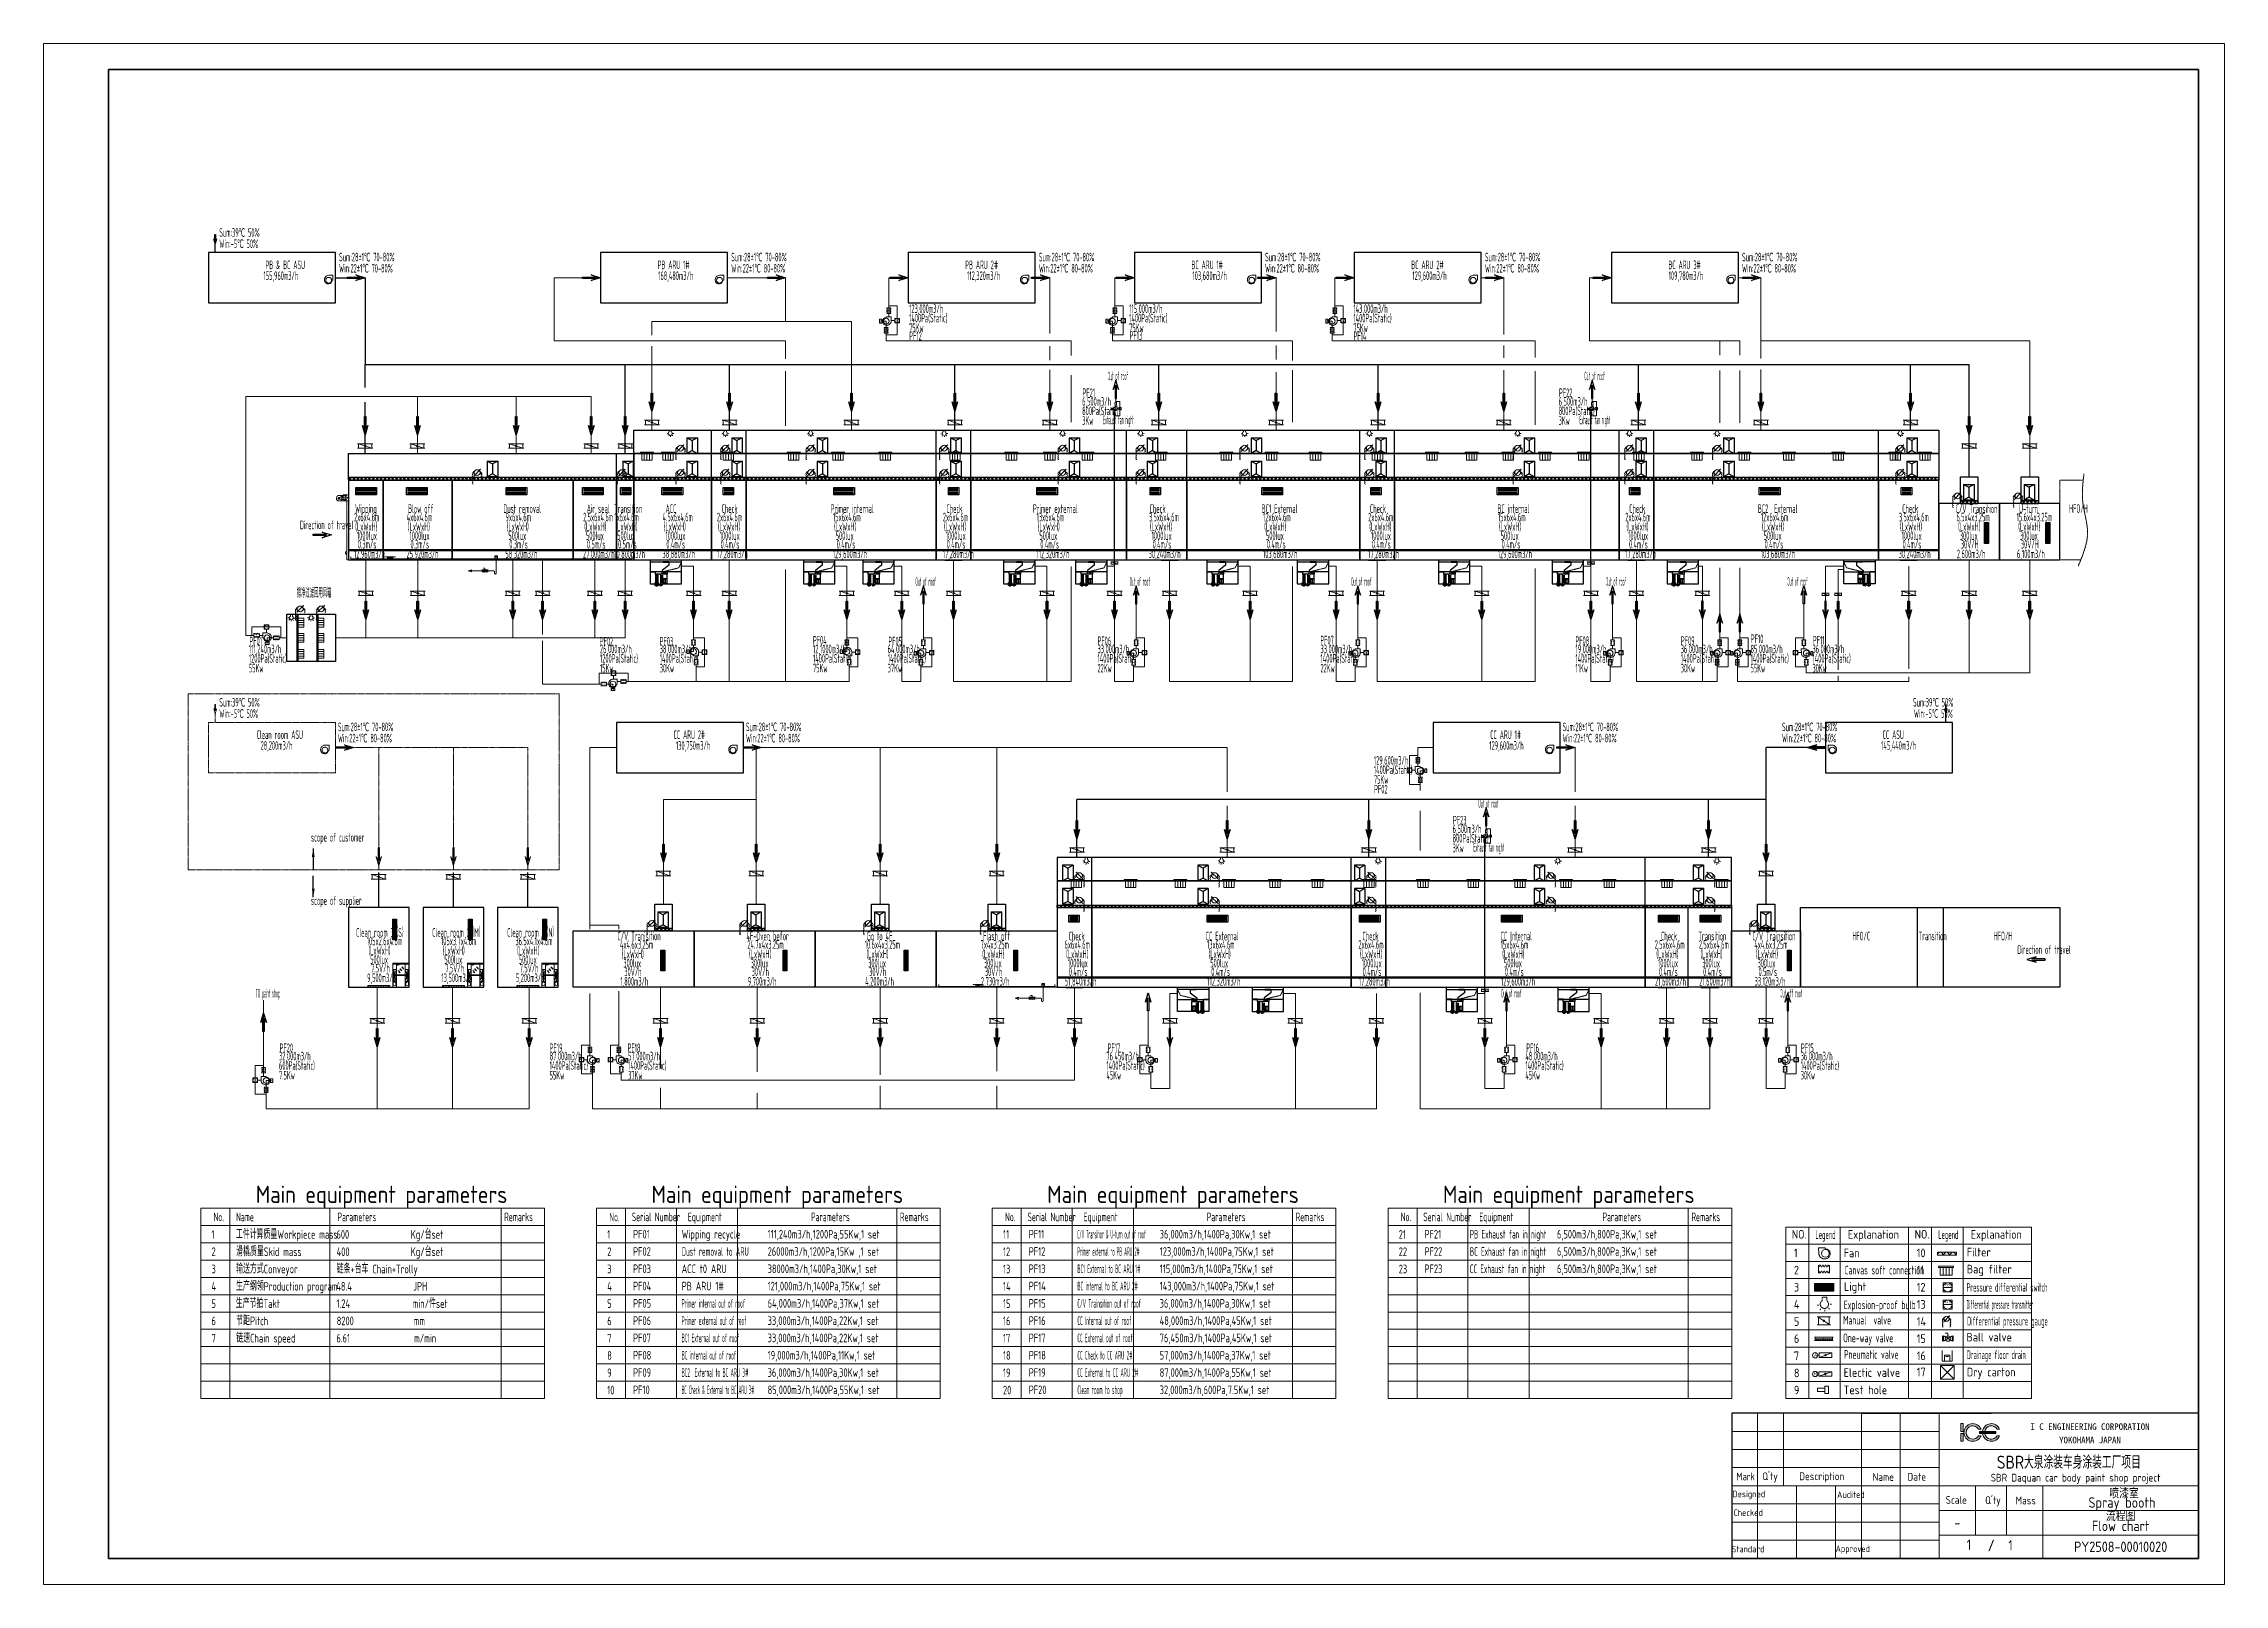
# Model space of a CAD drawing. Header units: millimetres. Extents: x 107215 to 233365, y -8722 to 80378.
import ezdxf
from ezdxf.enums import TextEntityAlignment as Align

# ---------------------------------------------------------------- set-up
doc = ezdxf.new("R2010")
doc.units = ezdxf.units.MM
doc.header["$LTSCALE"] = 2
doc.linetypes.add('CENTER', pattern=[4.5, 3, -0.5, 0.5, -0.5])
doc.linetypes.add('PHANTOM', pattern=[5.5, 3, -0.5, 0.5, -0.5, 0.5, -0.5])
doc.layers.get('0').update_dxf_attribs({"lineweight": 30})
for name, color, linetype, lineweight in [('01-粗实线', 3, 'Continuous', 25), ('02-细实线', 2, 'Continuous', 13), ('05-点划线', 1, 'CENTER', 13), ('06-双点划线', 4, 'PHANTOM', 13), ('07-尺寸线', 2, 'Continuous', 13), ('08-文本', 2, 'Continuous', 13), ('A-FLOOR', 7, 'Continuous', 30), ('图框', 7, 'Continuous', 35), ('细实线', 2, 'Continuous', 0)]:
    doc.layers.add(name, color=color, linetype=linetype, lineweight=lineweight)
doc.layers.add('09-不打印', color=6, linetype='Continuous', lineweight=13, plot=False)
doc.layers.add('09-不打印层', color=6, linetype='Continuous', lineweight=13, plot=False)
doc.styles.get("Standard").update_dxf_attribs({"font": 'SimSun.ttf'})
doc.styles.add('工程字', font='gbenor.shx', dxfattribs={"bigfont": 'gbcbig.shx'})
doc.styles.add('标准', font='gbenor.shx', dxfattribs={"bigfont": 'gbcbig.shx'})
doc.dimstyles.new('PY-0100', dxfattribs={"dimscale": 100, "dimtxt": 5, "dimasz": 2.5, "dimexe": 1.5, "dimexo": 1.5, "dimgap": 2, "dimtad": 1, "dimdec": 0, "dimzin": 12, "dimdsep": 46, "dimtxsty": '工程字', "dimblk": 'OPEN30', "dimcen": 2.5, "dimdle": 5, "dimclrd": 2, "dimclre": 2, "dimclrt": 2, "dimadec": 0, "dimazin": 2, "dimtfac": 1, "dimtdec": 0, "dimtix": 1, "dimtmove": 2, "dimatfit": 3, "dimfxl": 1, "dimtfill": 1, "dimtolj": 1, "dimarcsym": 0})

msp = doc.modelspace()

# ---------------------------------------------------------------- texts
at = {"layer": '02-细实线', "color": 6, "style": '标准'}
for height, rotation, p in [(80, 270, (155602, 64398)), (80, 270, (168688, 64398)), (80, 270, (181405, 64398)), (40, 270, (168986, 59284)), (40, 270, (196547, 59284)), (80, 270, (144458, 45283)), (80, 270, (153322, 45283)), (80, 270, (157605, 45196)), (80, 270, (169915, 45196)), (80, 270, (182738, 45196)), (80, 270, (197477, 45196)), (80, 270, (203671, 45196)), (80, 270, (204839, 45196)), (80, 270, (209470, 45196)), (80, 180, (140218, 43056)), (80, 270, (187141, 38398)), (40, 270, (190413, 34565)), (80, 270, (139252, 21655)), (80, 270, (140921, 21655)), (80, 270, (171547, 21655)), (80, 270, (191343, 21655)), (80, 270, (207605, 21655)), (80, 270, (120375, 20476))]:
    msp.add_text('INV', height=height, rotation=rotation, dxfattribs=at).set_placement(p)
at = {"layer": '02-细实线', "style": '标准'}
msp.add_text('INV', height=80, dxfattribs=at).set_placement((120077, 45659))
at = {"layer": '06-双点划线', "style": '标准', "width": 0.5}
for s, p in [('Sum:39℃ 50%%%', (117377, 42037)), ('Win:-5℃ 50%%%', (117377, 41389)), ('Clean room ASU', (119539, 40166)), ('Sum:28±1℃ 70-80%%%', (124237, 40617)), ('Win:22±1℃ 80-80%%%', (124237, 39969)), ('28,200m3/h', (119767, 39542)), ('scope of customer', (122683, 34229)), ('scope of supplier', (122683, 30571))]:
    msp.add_text(s, height=500, dxfattribs=at).set_placement(p)
at = {"layer": '07-尺寸线', "style": '标准'}
for s, width, p in [('Sum:39℃ 50%%%', 0.5, (117377, 69206)), ('Win:-5℃ 50%%%', 0.5, (117377, 68559)), ('Sum:28±1℃ 70-80%%%', 0.5, (124307, 67786)), ('Sum:28±1℃ 70-80%%%', 0.5, (146992, 67786)), ('Sum:28±1℃ 70-80%%%', 0.5, (164786, 67786)), ('Sum:28±1℃ 70-80%%%', 0.5, (177872, 67786)), ('Sum:28±1℃ 70-80%%%', 0.5, (190589, 67786)), ('Sum:28±1℃ 70-80%%%', 0.5, (205462, 67786)), ('155,960m3/h', 0.5, (119933, 66712)), ('PB & BC ASU', 0.5, (120049, 67335)), ('Win:22±1℃ 70-80%%%', 0.5, (124307, 67139)), ('PB ARU 1#', 0.5, (142734, 67335)), ('168,480m3/h', 0.5, (142766, 66712)), ('Win:22±1℃ 80-80%%%', 0.5, (146992, 67139)), ('PB ARU 2#', 0.5, (160528, 67335)), ('112,320m3/h', 0.5, (160631, 66712)), ('Win:22±1℃ 80-80%%%', 0.5, (164786, 67139)), ('BC ARU 1#', 0.5, (173614, 67335)), ('103,680m3/h', 0.5, (173669, 66712)), ('Win:22±1℃ 80-80%%%', 0.5, (177872, 67139)), ('BC ARU 2#', 0.5, (186331, 67335)), ('129,600m3/h', 0.5, (186391, 66712)), ('Win:22±1℃ 80-80%%%', 0.5, (190589, 67139)), ('109,780m3/h', 0.5, (201217, 66712)), ('BC ARU 3#', 0.5, (201204, 67335)), ('Win:22±1℃ 80-80%%%', 0.5, (205462, 67139)), ('123,000m3/h', 0.5, (157282, 64802)), ('1400Pa(Static)', 0.5, (157282, 64256)), ('115,000m3/h', 0.5, (170010, 64802)), ('1400Pa(Static)', 0.5, (170010, 64256)), ('143,000m3/h', 0.5, (182980, 64802)), ('1400Pa(Static)', 0.5, (182980, 64256)), ('75Kw', 0.5, (157282, 63695)), ('PF12', 0.5, (157289, 63227)), ('75Kw', 0.5, (170010, 63695)), ('PF13', 0.5, (170033, 63246)), ('75Kw', 0.5, (182980, 63695)), ('PF14', 0.5, (182990, 63222)), ('Out of roof', 0.3, (168781, 60912)), ('Out of roof', 0.3, (196343, 60912)), ('6,500m3/h', 0.5, (167294, 59438)), ('800Pa(Static)', 0.5, (167294, 58893)), ('PF21', 0.5, (167312, 59938)), ('6,500m3/h', 0.5, (194855, 59438)), ('800Pa(Static)', 0.5, (194855, 58893)), ('PF22', 0.5, (194874, 59938)), ('3Kw', 0.5, (167294, 58331)), ('Exhaust fan night', 0.3, (168502, 58369)), ('3Kw', 0.5, (194855, 58331)), ('Exhaust fan night', 0.3, (196063, 58369)), ('2x6x4.6m', 0.5, (125176, 52752)), ('Wipping', 0.5, (125235, 53238)), ('4x6x4.6m', 0.5, (128219, 52752)), ('Blow off', 0.5, (128302, 53238)), ('Dust removal', 0.5, (133810, 53238)), ('9x6x4.6m', 0.5, (133937, 52752)), ('2.5x6x4.6m', 0.5, (138426, 52752)), ('Air seal', 0.5, (138636, 53238)), ('Transition', 0.5, (140215, 53238)), ('1x6x4.6m', 0.5, (140232, 52752)), ('4.5x6x4.6m', 0.5, (143021, 52752)), ('ACC', 0.5, (143195, 53238)), ('2x6x4.6m', 0.5, (146161, 52752)), ('Check', 0.5, (146434, 53238)), ('Primer internal', 0.5, (152745, 53238)), ('15x6x4.6m', 0.5, (152875, 52752)), ('2x6x4.6m', 0.5, (159235, 52752)), ('Check', 0.5, (159437, 53238)), ('Primer external', 0.5, (164445, 53238)), ('13x6x4.6m', 0.5, (164654, 52752)), ('3.5x6x4.6m', 0.5, (171150, 52752)), ('Check', 0.5, (171192, 53238)), ('BC1 External', 0.5, (177677, 53238)), ('12x6x4.6m', 0.5, (177760, 52752)), ('2x6x4.6m', 0.5, (183836, 52752)), ('Check', 0.5, (183937, 53238)), ('BC internal', 0.5, (191316, 53238)), ('15x6x4.6m', 0.5, (191340, 52752)), ('2x6x4.6m', 0.5, (198709, 52752)), ('Check', 0.5, (198937, 53238)), ('BC2  External', 0.5, (206379, 53238)), ('12x6x4.6m', 0.5, (206552, 52752)), ('3.5x6x4.6m', 0.5, (214533, 52752)), ('Check', 0.5, (214729, 53238)), ('C/V Transition', 0.5, (217826, 53238)), ('6.5x4x3.25m', 0.5, (217872, 52752)), ('15.6x4x3.25m', 0.5, (221348, 52752)), ('U-turn', 0.5, (221489, 53238)), ('HFO/H', 0.5, (224385, 53241)), ('Direction of travel', 0.5, (122043, 52295)), ('(LxWxH)', 0.5, (125240, 52206)), ('1000lux', 0.5, (125337, 51678)), ('(LxWxH)', 0.5, (128283, 52206)), ('1000lux', 0.5, (128380, 51678)), ('(LxWxH)', 0.5, (134001, 52206)), ('500lux', 0.5, (134098, 51678)), ('(LxWxH)', 0.5, (138490, 52206)), ('500lux', 0.5, (138587, 51678)), ('(LxWxH)', 0.5, (140295, 52206)), ('500lux', 0.5, (140393, 51678)), ('(LxWxH)', 0.5, (143085, 52206)), ('1000lux', 0.5, (143182, 51678)), ('(LxWxH)', 0.5, (146225, 52206)), ('1000lux', 0.5, (146323, 51678)), ('(LxWxH)', 0.5, (152939, 52206)), ('500lux', 0.5, (153036, 51678)), ('(LxWxH)', 0.5, (159299, 52206)), ('1000lux', 0.5, (159397, 51678)), ('(LxWxH)', 0.5, (164718, 52206)), ('500lux', 0.5, (164815, 51678)), ('(LxWxH)', 0.5, (171214, 52206)), ('1000lux', 0.5, (171311, 51678)), ('(LxWxH)', 0.5, (177824, 52206)), ('500lux', 0.5, (177922, 51678)), ('(LxWxH)', 0.5, (183900, 52206)), ('1000lux', 0.5, (183997, 51678)), ('(LxWxH)', 0.5, (191404, 52206)), ('500lux', 0.5, (191502, 51678)), ('(LxWxH)', 0.5, (198773, 52206)), ('1000lux', 0.5, (198871, 51678)), ('(LxWxH)', 0.5, (206616, 52206)), ('500lux', 0.5, (206713, 51678)), ('(LxWxH)', 0.5, (214597, 52206)), ('1000lux', 0.5, (214695, 51678)), ('(LxWxH)', 0.5, (217964, 52206)), ('300lux', 0.5, (218062, 51678)), ('(LxWxH)', 0.5, (221440, 52206)), ('300lux', 0.5, (221538, 51678)), ('12,960m3/h', 0.5, (125166, 50621)), ('0.3m/s', 0.5, (125394, 51178)), ('25,920m3/h', 0.5, (128209, 50621)), ('0.3m/s', 0.5, (128437, 51178)), ('58,320m3/h', 0.5, (133927, 50621)), ('0.3m/s', 0.5, (134155, 51178)), ('27,000m3/h', 0.5, (138416, 50621)), ('0.5m/s', 0.5, (138644, 51178)), ('10,800m3/h', 0.5, (140222, 50621)), ('0.5m/s', 0.5, (140449, 51178)), ('38,880m3/h', 0.5, (143011, 50621)), ('0.4m/s', 0.5, (143238, 51178)), ('17,280m3/h', 0.5, (146152, 50621)), ('0.4m/s', 0.5, (146379, 51178)), ('129,600m3/h', 0.5, (152865, 50621)), ('0.4m/s', 0.5, (153093, 51178)), ('17,280m3/h', 0.5, (159225, 50621)), ('0.4m/s', 0.5, (159453, 51178)), ('112,320m3/h', 0.5, (164644, 50621)), ('0.4m/s', 0.5, (164872, 51178)), ('30,240m3/h', 0.5, (171140, 50621)), ('0.4m/s', 0.5, (171368, 51178)), ('103,680m3/h', 0.5, (177751, 50621)), ('0.4m/s', 0.5, (177978, 51178)), ('17,280m3/h', 0.5, (183826, 50621)), ('0.4m/s', 0.5, (184054, 51178)), ('129,600m3/h', 0.5, (191331, 50621)), ('0.4m/s', 0.5, (191558, 51178)), ('17,280m3/h', 0.5, (198700, 50621)), ('0.4m/s', 0.5, (198927, 51178)), ('103,680m3/h', 0.5, (206542, 50621)), ('0.4m/s', 0.5, (206770, 51178)), ('30,240m3/h', 0.5, (214524, 50621)), ('0.4m/s', 0.5, (214751, 51178)), ('2,600m3/h', 0.5, (217891, 50621)), ('30V/H', 0.5, (218118, 51178)), ('6,100m3/h', 0.5, (221367, 50621)), ('30V/H', 0.5, (221594, 51178)), ('Out of roof', 0.3, (157650, 49026)), ('Out of roof', 0.3, (170040, 49026)), ('Out of roof', 0.3, (182849, 49026)), ('Out of roof', 0.3, (197588, 49026)), ('Out of roof', 0.3, (208078, 49026)), ('擦净过滤回用风箱', 0.5, (121859, 48340)), ('111,240m3/h', 0.5, (119087, 45120)), ('PF01', 0.5, (119121, 45580)), ('PF02', 0.5, (139387, 45565)), ('26,000m3/h', 0.5, (139398, 45120)), ('38,000m3/h', 0.5, (142856, 45120)), ('PF03', 0.5, (142852, 45565)), ('12,1000m3/h', 0.5, (151721, 45120)), ('PF04', 0.5, (151718, 45620)), ('64,000m3/h', 0.5, (156041, 45120)), ('PF05', 0.5, (156083, 45574)), ('33,000m3/h', 0.5, (168180, 45120)), ('PF06', 0.5, (168182, 45593)), ('PF07', 0.5, (181071, 45632)), ('33,000m3/h', 0.5, (181078, 45120)), ('19,000m3/h', 0.5, (195825, 45120)), ('PF08', 0.5, (195828, 45601)), ('36,000m3/h', 0.5, (201917, 45120)), ('PF09', 0.5, (201926, 45602)), ('85,000m3/h', 0.5, (205955, 45120)), ('PF10', 0.5, (205972, 45712)), ('36,000m3/h', 0.5, (209538, 45120)), ('PF11', 0.5, (209558, 45628)), ('1200Pa(Static)', 0.5, (119087, 44575)), ('55Kw', 0.5, (119087, 44013)), ('1200Pa(Static)', 0.5, (139398, 44575)), ('15Kw', 0.5, (139398, 44013)), ('1400Pa(Static)', 0.5, (142856, 44575)), ('30Kw', 0.5, (142856, 44013)), ('1400Pa(Static)', 0.5, (151721, 44575)), ('75Kw', 0.5, (151721, 44013)), ('1400Pa(Static)', 0.5, (156041, 44575)), ('37Kw', 0.5, (156041, 44013)), ('1400Pa(Static)', 0.5, (168180, 44575)), ('22Kw', 0.5, (168180, 44013)), ('1400Pa(Static)', 0.5, (181078, 44575)), ('22Kw', 0.5, (181078, 44013)), ('1400Pa(Static)', 0.5, (195825, 44575)), ('11Kw', 0.5, (195825, 44013)), ('1400Pa(Static)', 0.5, (201917, 44575)), ('30Kw', 0.5, (201917, 44013)), ('1400Pa(Static)', 0.5, (205955, 44575)), ('55Kw', 0.5, (205955, 44013)), ('1400Pa(Static)', 0.5, (209538, 44575)), ('30Kw', 0.5, (209538, 44013)), ('Sum:39℃ 50%%%', 0.5, (215351, 42037)), ('Win:-5℃ 50%%%', 0.5, (215406, 41389)), ('CC ARU 2#', 0.5, (143654, 40166)), ('Sum:28±1℃ 70-80%%%', 0.5, (147842, 40617)), ('Win:22±1℃ 80-80%%%', 0.5, (147842, 39969)), ('CC ARU 1#', 0.5, (190896, 40166)), ('Sum:28±1℃ 70-80%%%', 0.5, (195084, 40617)), ('Win:22±1℃ 80-80%%%', 0.5, (195084, 39969)), ('Sum:28±1℃ 70-80%%%', 0.5, (207776, 40617)), ('Win:22±1℃ 80-80%%%', 0.5, (207776, 39969)), ('CC ASU', 0.5, (213594, 40166)), ('130,750m3/h', 0.5, (143792, 39542)), ('129,600m3/h', 0.5, (184165, 38679)), ('129,600m3/h', 0.5, (190843, 39542)), ('145,440m3/h', 0.5, (213510, 39542)), ('1400Pa(Static)', 0.5, (184165, 38134)), ('75Kw', 0.5, (184165, 37572)), ('PF02', 0.5, (184184, 37009)), ('Out of roof', 0.3, (190209, 36193)), ('PF23', 0.5, (188740, 35219)), ('3Kw', 0.5, (188721, 33612)), ('6,500m3/h', 0.5, (188721, 34719)), ('800Pa(Static)', 0.5, (188721, 34174)), ('Exhaust fan night', 0.3, (189929, 33650)), ('Clean room 3（S）', 0.5, (125290, 28726)), ('Clean room 2（M）', 0.5, (129693, 28726)), ('Clean room 1（N）', 0.5, (134031, 28726)), ('C/V Tranisition', 0.5, (140411, 28522)), ('4F-Oven befor', 0.5, (147870, 28522)), ('Go to 4F', 0.5, (154837, 28522)), ('Flash off', 0.5, (161558, 28522)), ('Check', 0.5, (166509, 28522)), ('CC External', 0.5, (174439, 28522)), ('Check', 0.5, (183509, 28522)), ('CC Internal', 0.5, (191504, 28522)), ('Check', 0.5, (200776, 28522)), ('Transition', 0.5, (202938, 28522)), ('C/V Trainsition', 0.5, (206061, 28522)), ('HFO/C', 0.5, (211844, 28522)), ('Transition', 0.5, (215680, 28522)), ('HFO/H', 0.5, (220024, 28522)), ('105x2.6x4.6m', 0.5, (125907, 28237)), ('(LxWxH)', 0.5, (126004, 27691)), ('105x3.7x4.6m', 0.5, (130201, 28237)), ('(LxWxH)', 0.5, (130297, 27691)), ('36.5x4.1x4.6m', 0.5, (134508, 28237)), ('(LxWxH)', 0.5, (134605, 27691)), ('4x4.6x3.25m', 0.5, (140557, 28033)), ('(LxWxH)', 0.5, (140654, 27487)), ('24.7x4x3.25m', 0.5, (147925, 28033)), ('(LxWxH)', 0.5, (148021, 27487)), ('10.6x4x3.25m', 0.5, (154717, 28033)), ('(LxWxH)', 0.5, (154814, 27487)), ('7x4x3.25m', 0.5, (161417, 28033)), ('(LxWxH)', 0.5, (161509, 27487)), ('6x6x4.6m', 0.5, (166271, 28033)), ('(LxWxH)', 0.5, (166364, 27487)), ('13x6x4.6m', 0.5, (174512, 28033)), ('(LxWxH)', 0.5, (174605, 27487)), ('2x6x4.6m', 0.5, (183271, 28033)), ('(LxWxH)', 0.5, (183364, 27487)), ('15x6x4.6m', 0.5, (191500, 28033)), ('(LxWxH)', 0.5, (191593, 27487)), ('2.5x6x4.6m', 0.5, (200413, 28033)), ('(LxWxH)', 0.5, (200505, 27487)), ('2.5x6x4.6m', 0.5, (202966, 28033)), ('(LxWxH)', 0.5, (203059, 27487)), ('4x4.6x3.25m', 0.5, (206172, 28033)), ('(LxWxH)', 0.5, (206265, 27487)), ('Direction of travel', 0.5, (221387, 27739)), ('9,500m3/h', 0.5, (125930, 26106)), ('500lux', 0.5, (126102, 27163)), ('7.5V/h', 0.5, (126158, 26663)), ('13,500m3/h', 0.5, (130224, 26106)), ('500lux', 0.5, (130395, 27163)), ('7.5V/h', 0.5, (130451, 26663)), ('5,200m3/h', 0.5, (134531, 26106)), ('500lux', 0.5, (134702, 27163)), ('7.5V/h', 0.5, (134759, 26663)), ('300lux', 0.5, (140751, 26959)), ('30V/h', 0.5, (140808, 26459)), ('300lux', 0.5, (148119, 26959)), ('30V/h', 0.5, (148175, 26459)), ('300lux', 0.5, (154911, 26959)), ('30V/h', 0.5, (154968, 26459)), ('300lux', 0.5, (161607, 26959)), ('30V/h', 0.5, (161663, 26459)), ('1000lux', 0.5, (166461, 26959)), ('0.4m/s', 0.5, (166518, 26459)), ('500lux', 0.5, (174703, 26959)), ('0.4m/s', 0.5, (174759, 26459)), ('1000lux', 0.5, (183461, 26959)), ('0.4m/s', 0.5, (183518, 26459)), ('500lux', 0.5, (191690, 26959)), ('0.4m/s', 0.5, (191747, 26459)), ('1000lux', 0.5, (200603, 26959)), ('0.4m/s', 0.5, (200659, 26459)), ('300lux', 0.5, (203157, 26959)), ('0.4m/s', 0.5, (203213, 26459)), ('300lux', 0.5, (206362, 26959)), ('0.5m/s', 0.5, (206418, 26459)), ('TO paint shop', 0.3, (119487, 25214)), ('1,800m3/h', 0.5, (140580, 25902)), ('9,700m3/h', 0.5, (147948, 25902)), ('4,200m3/h', 0.5, (154740, 25902)), ('2,730m3/h', 0.5, (161436, 25902)), ('51,840m3/h', 0.5, (166290, 25902)), ('112,320m3/h', 0.5, (174531, 25902)), ('17,280m3/h', 0.5, (183290, 25902)), ('129,600m3/h', 0.5, (191519, 25902)), ('Out of roof', 0.3, (191526, 25214)), ('21,600m3/h', 0.5, (200432, 25902)), ('21,600m3/h', 0.5, (202986, 25902)), ('33,120m3/h', 0.5, (206191, 25902)), ('Out off roof', 0.3, (207672, 25214)), ('32,000m3/h', 0.5, (120833, 21580)), ('600Pa(Static)', 0.5, (120833, 21034)), ('PF20', 0.5, (120869, 22059)), ('1400Pa(Static)', 0.5, (136487, 21034)), ('87,000m3/h', 0.5, (136487, 21580)), ('PF19', 0.5, (136492, 22059)), ('PF18', 0.5, (140994, 22059)), ('1400Pa(Static)', 0.5, (141028, 21034)), ('57,000m3/h', 0.5, (141028, 21580)), ('1400Pa(Static)', 0.5, (168694, 21034)), ('76,450m3/h', 0.5, (168694, 21580)), ('PF17', 0.5, (168762, 22059)), ('1400Pa(Static)', 0.5, (192930, 21034)), ('48,000m3/h', 0.5, (192930, 21580)), ('PF16', 0.5, (192981, 22059)), ('1400Pa(Static)', 0.5, (208858, 21034)), ('36,000m3/h', 0.5, (208858, 21580)), ('PF15', 0.5, (208873, 22059)), ('7.5Kw', 0.5, (120833, 20473)), ('55Kw', 0.5, (136487, 20473)), ('37Kw', 0.5, (141028, 20473)), ('45Kw', 0.5, (168694, 20473)), ('45Kw', 0.5, (192930, 20473)), ('30Kw', 0.5, (208858, 20473))]:
    msp.add_text(s, height=500, dxfattribs=dict(at, width=width)).set_placement(p)
at = {"layer": '08-文本'}
for s, height, style, p in [('Main equipment parameters', 1000, '标准', (119489, 13333)), ('Main equipment parameters', 1000, '标准', (142380, 13333)), ('Main equipment parameters', 1000, '标准', (165272, 13333)), ('Main equipment parameters', 1000, '标准', (188164, 13333)), ('Filter', 500, '标准', (218465, 10243)), ('Bag filter', 500, '标准', (218467, 9258)), ('SBR Daquan car body paint shop project', 450, '工程字', (219853, -2776))]:
    msp.add_text(s, height=height, dxfattribs=dict(at, style=style)).set_placement(p)
at = {"layer": '08-文本', "color": 2, "style": '工程字'}
for s, width, p in [('No.', 0.6, (117045, 12278)), ('Name', 0.6, (118347, 12278)), ('Parameters', 0.6, (124217, 12278)), ('Remarks', 0.6, (133859, 12278)), ('No.', 0.6, (139937, 12278)), ('Serial Number', 0.6, (141239, 12278)), ('Equipment', 0.6, (144483, 12278)), ('Parameters', 0.6, (151608, 12278)), ('Remarks', 0.6, (156751, 12278)), ('No.', 0.6, (162829, 12278)), ('Serial Number', 0.6, (164131, 12278)), ('Equipment', 0.6, (167375, 12278)), ('Parameters', 0.6, (174500, 12278)), ('Remarks', 0.6, (179643, 12278)), ('No.', 0.6, (185721, 12278)), ('Serial Number', 0.6, (187023, 12278)), ('Equipment', 0.6, (190267, 12278)), ('Parameters', 0.6, (197392, 12278)), ('Remarks', 0.6, (202535, 12278)), ('1', 0.8, (116928, 11265)), (' 工件计算质量Workpiece mass', 0.8, (118110, 11265)), ('600', 0.8, (124154, 11265)), ('Kg/台set', 0.8, (128453, 11265)), ('1', 0.8, (139820, 11265)), ('PF01', 0.8, (141315, 11278)), ('Wipping recycle', 0.8, (144125, 11278)), ('111,240m3/h,1200Pa,55Kw,1 set', 0.8, (149098, 11278)), ('11', 0.8, (162712, 11265)), ('PF11', 0.8, (164206, 11278)), ('C/V Transition & U-turn out of roof', 0.32, (167016, 11278)), ('36,000m3/h,1400Pa,30Kw,1 set', 0.8, (171776, 11278)), ('21', 0.8, (185604, 11265)), ('PF21', 0.8, (187098, 11278)), ('PB Exhaust fan in night', 0.55, (189717, 11278)), ('6,500m3/h,800Pa,3Kw,1 set', 0.8, (194758, 11278)), ('2', 0.8, (116928, 10265)), ('滑橇质量Skid mass ', 0.8, (118351, 10265)), ('400', 0.8, (124168, 10265)), ('Kg/台set', 0.8, (128452, 10265)), ('2', 0.8, (139820, 10265)), ('PF02', 0.8, (141315, 10278)), ('Dust removal to ARU', 0.55, (144125, 10278)), ('26000m3/h,1200Pa,15Kw ,1 set', 0.8, (149098, 10278)), ('12', 0.8, (162712, 10265)), ('PF12', 0.8, (164206, 10278)), ('Primer external to PB ARU 2#', 0.35, (167016, 10278)), ('123,000m3/h,1400Pa,75Kw,1 set', 0.8, (171776, 10278)), ('22', 0.8, (185604, 10265)), ('PF22', 0.8, (187098, 10278)), ('BC Exhaust fan in night', 0.55, (189717, 10278)), ('6,500m3/h,800Pa,3Kw,1 set', 0.8, (194758, 10278)), ('3', 0.8, (116928, 9265)), ('输送方式Conveyor', 0.8, (118351, 9265)), ('链条+台车 Chain+Trolly', 0.8, (124168, 9265)), ('3', 0.8, (139820, 9265)), ('PF03', 0.8, (141315, 9278)), ('ACC t0 ARU', 0.8, (144125, 9278)), ('38000m3/h,1400Pa,30Kw,1 set', 0.8, (149098, 9278)), ('13', 0.8, (162712, 9265)), ('PF13', 0.8, (164206, 9278)), ('BC1 External to BC ARU 1#', 0.4, (167016, 9278)), ('115,000m3/h,1400Pa,75Kw,1 set', 0.8, (171776, 9278)), ('23', 0.8, (185604, 9265)), ('PF23', 0.8, (187098, 9278)), ('CC Exhaust fan in night', 0.55, (189717, 9278)), ('6,500m3/h,800Pa,3Kw,1 set', 0.8, (194758, 9278)), ('4', 0.8, (116928, 8265)), ('5', 0.8, (116928, 7265)), ('生产节拍Takt', 0.8, (118331, 7265)), ('生产纲领Production program ', 0.8, (118348, 8265)), ('1.24', 0.8, (124158, 7265)), ('48.4', 0.8, (124147, 8265)), ('min/件set', 0.8, (128561, 7265)), ('JPH', 0.8, (128602, 8265)), ('4', 0.8, (139820, 8265)), ('5', 0.8, (139820, 7265)), ('PF04', 0.8, (141315, 8278)), ('PF05', 0.8, (141315, 7278)), ('Primer internal out of roof', 0.4, (144125, 7278)), ('PB ARU 1#', 0.8, (144125, 8278)), ('121,000m3/h,1400Pa,75Kw,1 set', 0.8, (149098, 8278)), ('64,000m3/h,1400Pa,37Kw,1 set', 0.8, (149098, 7278)), ('14', 0.8, (162712, 8265)), ('15', 0.8, (162712, 7265)), ('PF14', 0.8, (164206, 8278)), ('PF15', 0.8, (164206, 7278)), ('BC internal to BC ARU 2#', 0.4, (167016, 8278)), ('C/V Trainsition out of roof', 0.4, (167016, 7278)), ('143,000m3/h,1400Pa,75Kw,1 set', 0.8, (171776, 8278)), ('36,000m3/h,1400Pa,30Kw,1 set', 0.8, (171776, 7278)), ('6', 0.8, (116928, 6265)), ('节距Pitch ', 0.8, (118359, 6265)), ('8200', 0.8, (124171, 6265)), ('mm', 0.8, (128619, 6265)), ('6', 0.8, (139820, 6265)), ('PF06', 0.8, (141315, 6278)), ('Primer external out of roof', 0.4, (144125, 6278)), ('33,000m3/h,1400Pa,22Kw,1 set', 0.8, (149098, 6278)), ('16', 0.8, (162712, 6265)), ('PF16', 0.8, (164206, 6278)), ('CC Internal out of roof', 0.4, (167016, 6278)), ('48,000m3/h,1400Pa,45Kw,1 set', 0.8, (171776, 6278)), ('7', 0.8, (116928, 5265)), ('链速Chain speed', 0.8, (118359, 5265)), ('6.61', 0.8, (124151, 5265)), ('m/min', 0.8, (128646, 5265)), ('7', 0.8, (139820, 5265)), ('PF07', 0.8, (141315, 5278)), ('BC1 External out of roof', 0.4, (144125, 5278)), ('33,000m3/h,1400Pa,22Kw,1 set', 0.8, (149098, 5278)), ('17', 0.8, (162712, 5265)), ('PF17', 0.8, (164206, 5278)), ('CC External out of roof', 0.4, (167016, 5278)), ('76,450m3/h,1400Pa,45Kw,1 set', 0.8, (171776, 5278)), ('8', 0.8, (139820, 4265)), ('PF08', 0.8, (141315, 4278)), ('BC internal out of roof', 0.4, (144125, 4278)), ('19,000m3/h,1400Pa,11Kw,1 set', 0.8, (149098, 4278)), ('18', 0.8, (162712, 4265)), ('PF18', 0.8, (164206, 4278)), ('CC Check to CC ARU 2#', 0.4, (167016, 4278)), ('57,000m3/h,1400Pa,37Kw,1 set', 0.8, (171776, 4278)), ('10', 0.8, (139820, 2265)), ('9', 0.8, (139820, 3265)), ('PF09', 0.8, (141315, 3278)), ('PF10', 0.8, (141315, 2278)), ('BC Check & External to BC ARU 3#', 0.35, (144125, 2278)), ('BC2  External to BC ARU 3#', 0.4, (144125, 3278)), ('36,000m3/h,1400Pa,30Kw,1 set', 0.8, (149098, 3278)), ('85,000m3/h,1400Pa,55Kw,1 set', 0.8, (149098, 2278)), ('19', 0.8, (162712, 3265)), ('20', 0.8, (162712, 2265)), ('PF19', 0.8, (164206, 3278)), ('PF20', 0.8, (164206, 2278)), ('CC External to CC ARU 2#', 0.4, (167016, 3278)), ('Clean room to shop', 0.4, (167016, 2278)), ('32,000m3/h,600Pa,7.5Kw,1 set', 0.8, (171776, 2278)), ('87,000m3/h,1400Pa,55Kw,1 set', 0.8, (171776, 3278))]:
    msp.add_text(s, height=500, dxfattribs=dict(at, width=width)).set_placement(p)
at = {"layer": '08-文本', "linetype": 'Continuous', "style": '标准'}
for s, height, p in [('NO.', 500, (208341, 11273)), ('Explanation', 500, (211586, 11266)), ('NO.', 500, (215447, 11273)), ('Explanation', 500, (218692, 11266)), ('1', 500, (208465, 10195)), ('Fan', 500, (211345, 10195)), ('10', 500, (215571, 10195)), ('2', 500, (208465, 9203)), ('11', 500, (215571, 9203)), ('3', 500, (208465, 8212)), ('4', 500, (208465, 7220)), ('Light', 500, (211363, 8250)), ('12', 500, (215571, 8212)), ('13', 500, (215571, 7220)), ('PDS', 129.9, (217234, 8515)), ('PDT', 129.9, (217234, 7524)), ('5', 500, (208465, 6229)), ('14', 500, (215571, 6229)), ('6', 500, (208465, 5238)), ('15', 500, (215571, 5238)), ('Ball valve', 500, (218450, 5324)), ('7', 500, (208465, 4246)), ('A', 200, (209626, 4439)), ('16', 500, (215571, 4246)), ('17', 500, (215571, 3311)), ('Dry carton', 500, (218466, 3306)), ('9', 500, (208465, 2263)), ('8', 500, (208465, 3255)), ('M', 200, (209603, 3338)), ('Test hole', 500, (211337, 2273)), ('Electic valve', 500, (211344, 3277))]:
    msp.add_text(s, height=height, dxfattribs=at).set_placement(p)
for s, width, p in [('Legend', 0.5, (209708, 11255)), ('Legend', 0.5, (216814, 11255)), ('Canvas soft connection', 0.6, (211398, 9203)), ('Explosion-proof bulb', 0.6, (211344, 7192)), ('Differential pressure transmitter', 0.35, (218451, 7215)), ('Pressure differential switch', 0.5, (218451, 8207)), ('Manual  valve', 0.6, (211310, 6307)), ('Differential pressure gauge', 0.5, (218483, 6255)), ('Drainage floor drain', 0.5, (218466, 4309))]:
    msp.add_text(s, height=500, dxfattribs=dict(at, width=width)).set_placement(p)
at = {"layer": '08-文本', "style": '标准', "width": 0.6}
for s, p in [('One-way valve', (211307, 5280)), ('Pneumatic valve', (211363, 4325))]:
    msp.add_text(s, height=500, dxfattribs=at).set_placement(p)
at = {"layer": '细实线', "linetype": 'Continuous', "style": '标准'}
for p in [(142656, 49055), (151520, 49055), (154953, 49055), (163100, 49055), (167263, 49055), (174850, 49055), (180086, 49055), (188247, 49055), (194825, 49055), (201487, 49055), (212764, 49055), (174218, 24336), (177471, 24336), (188691, 24336), (195157, 24336)]:
    msp.add_text('PDT', height=24, dxfattribs=at).set_placement(p)

# ---------------------------------------------------------------- blocks, each defined once
blk = doc.blocks.new('A$C588A4465_1')
for p, q in [((181, 3085), (58, 3085)), ((108, 3116), (397, 3219)), ((114, 3053), (418, 3006)), ((119, 3141), (119, 3029)), ((577, 3115), (291, 3115)), ((434, 3260), (434, 2970))]:
    blk.add_line(p, q)
for points in [[(310, 3219), (77, 3219), (0, 3141), (0, 3029), (77, 2951), (277, 2951)], [(609, 3265), (609, 2951), (277, 2951), (277, 3187), (358, 3265), (609, 3265)], [(529, 240), (513, 240), (459, 320), (459, 400), (529, 400)]]:
    blk.add_lwpolyline(points)
blk.add_lwpolyline([(609, 2951), (529, 2951), (529, 0), (609, 0)], close=True)
for centre, radius in [((119, 3085), 32.5), ((434, 3115), 110)]:
    blk.add_circle(centre, radius)
blk = doc.blocks.new('A$Ceb024bab')
at = {"layer": '02-细实线', "ltscale": 0.2}
for p, q in [((0, 457), (0, 382)), ((0, 457), (751, 457)), ((0, 382), (751, 382)), ((75, 382), (75, 0)), ((75, 0), (676, 0)), ((225, 382), (225, 0)), ((375, 382), (375, 0)), ((526, 382), (526, 0)), ((676, 0), (676, 382)), ((751, 382), (751, 457))]:
    blk.add_line(p, q, dxfattribs=at)
blk = doc.blocks.new('A$C7EA6147B')
for p, q in [((125, 593), (0, 602)), ((220, 285), (122, 207)), ((265, 883), (179, 975)), ((499, 124), (480, 0)), ((565, 1000), (565, 1126)), ((832, 735), (1108, 735)), ((1108, 384), (832, 384)), ((1108, 735), (1108, 384))]:
    blk.add_line(p, q)
blk.add_arc((565, 560), 320, 33.2525, 326.7475)
blk = doc.blocks.new('指针压差表')
at = {"ltscale": 5}
for q in [(196, -30), (-111, 327), (-155, 280)]:
    blk.add_line((-196, 363), q, dxfattribs=at)
blk.add_circle((0, 167), 167, dxfattribs=at)
for centre, start, end in [((-224, 111), 90, 270), ((-224, 0), 90, 270), ((-169, 160), 80.46759, 284.19602), ((169, 174), 260.47862, 104.20852), ((224, 111), 270, 90), ((224, 0), 270, 90), ((224, -111), 270, 90), ((224, -222), 270, 90), ((224, -333), 270, 90), ((224, -333), 270, 90), ((224, -444), 270, 90)]:
    blk.add_arc(centre, 55.5, start, end, dxfattribs=at)
blk = doc.blocks.new('C$51A9D12799D94EEBA75711500ADBCD73_2')
for p, q in [((0, 900), (600, 900)), ((0, 900), (300, 740)), ((0, 900), (0, 0)), ((300, 160), (0, 0)), ((600, 0), (0, 0)), ((600, 900), (300, 740)), ((300, 740), (300, 160)), ((300, 160), (600, 0)), ((600, 900), (600, 0))]:
    blk.add_line(p, q)
blk = doc.blocks.new('A$C4be98560')
at = {"layer": '02-细实线'}
for p, q in [((872, 263), (0, 263)), ((872, 0), (0, 0))]:
    blk.add_line(p, q, dxfattribs=at)
at = {"layer": '02-细实线', "ltscale": 2}
blk.add_line((814, 0), (57, 263), dxfattribs=at)
blk.add_line((814, 0), (57, 263), dxfattribs=at)
blk.add_lwpolyline([(814, 263), (814, 0), (57, 0), (57, 263)], close=True, dxfattribs=at)
blk.add_lwpolyline([(814, 263), (814, 0), (57, 0), (57, 263)], close=True, dxfattribs=at)
blk.add_circle((436, 132), 44.9, dxfattribs=at)
blk.add_circle((436, 132), 44.9, dxfattribs=at)
blk = doc.blocks.new('C$A0C62D45F54B416E9F87B461674620F3_3')
at = {"layer": '08-文本'}
for p, q in [((822, 0), (410, -3)), ((822, -484), (739, -484)), ((822, 0), (822, -484))]:
    blk.add_line(p, q, dxfattribs=at)
blk.add_circle((409, -484), 279, dxfattribs=at)
for centre, radius, start, end in [((441, -443), 441, 94.07524, 185.3009), ((380, -459), 379, 183.77682, 274.49488), ((397, -495), 342, 272.23035, 1.93998)]:
    blk.add_arc(centre, radius, start, end, dxfattribs=at)
blk = doc.blocks.new('C$554F49C270534FEF9F7782F15CA40145_3')
at = {"layer": '08-文本'}
for p, q in [((0, 655), (655, 655)), ((0, 0), (0, 655)), ((655, 327), (0, 327)), ((0, 0), (655, 0)), ((655, 0), (655, 655))]:
    blk.add_line(p, q, dxfattribs=at)
blk.add_circle((327, 327), 327, dxfattribs=at)
at = {"layer": '08-文本', "style": '标准'}
blk.add_text('PDS', height=200, dxfattribs=at).set_placement((145, 406))
blk = doc.blocks.new('A$C248c94f9')
for p, q in [((-1735, -1064), (-1735, 1064)), ((-1685, -1064), (-1685, 1064)), ((-824, -1064), (-824, 1064)), ((-774, -1064), (-774, 1064))]:
    blk.add_line(p, q)
blk.add_lwpolyline([(-2192, -1064), (-2192, 1064), (0, 1064), (0, -1064)], close=True)
at = {"layer": '02-细实线', "linetype": 'Continuous', "lineweight": 13}
for p, q in [((-1685, 941), (-1735, 941)), ((-1735, 441), (-1735, 941)), ((-1735, 441), (-1685, 441)), ((-1685, 253), (-1735, 253)), ((-1735, -247), (-1735, 253)), ((-1685, 441), (-1685, 941)), ((-1431, 891), (-1685, 891)), ((-1685, 791), (-1431, 791)), ((-1685, 691), (-1431, 691)), ((-1685, 591), (-1431, 591)), ((-1685, 491), (-1431, 491)), ((-1685, -247), (-1685, 253)), ((-1431, 203), (-1685, 203)), ((-1685, 103), (-1431, 103)), ((-1685, 3), (-1431, 3)), ((-1431, 491), (-1431, 891)), ((-1431, -197), (-1431, 203)), ((-774, 941), (-824, 941)), ((-824, 441), (-824, 941)), ((-824, 441), (-774, 441)), ((-774, 253), (-824, 253)), ((-824, -247), (-824, 253)), ((-774, 441), (-774, 941)), ((-519, 891), (-774, 891)), ((-774, 791), (-519, 791)), ((-774, 691), (-519, 691)), ((-774, 591), (-519, 591)), ((-774, 491), (-519, 491)), ((-774, -247), (-774, 253)), ((-519, 203), (-774, 203)), ((-774, 103), (-519, 103)), ((-774, 3), (-519, 3)), ((-519, 491), (-519, 891)), ((-519, -197), (-519, 203)), ((-1735, -247), (-1685, -247)), ((-1685, -469), (-1735, -469)), ((-1735, -969), (-1735, -469)), ((-1735, -969), (-1685, -969)), ((-1685, -97), (-1431, -97)), ((-1685, -197), (-1431, -197)), ((-1685, -969), (-1685, -469)), ((-1431, -519), (-1685, -519)), ((-1685, -619), (-1431, -619)), ((-1685, -719), (-1431, -719)), ((-1685, -819), (-1431, -819)), ((-1685, -919), (-1431, -919)), ((-1431, -919), (-1431, -519)), ((-824, -247), (-774, -247)), ((-774, -469), (-824, -469)), ((-824, -969), (-824, -469)), ((-824, -969), (-774, -969)), ((-774, -97), (-519, -97)), ((-774, -197), (-519, -197)), ((-774, -969), (-774, -469)), ((-519, -519), (-774, -519)), ((-774, -619), (-519, -619)), ((-774, -719), (-519, -719)), ((-774, -819), (-519, -819)), ((-774, -919), (-519, -919)), ((-519, -919), (-519, -519))]:
    blk.add_line(p, q, dxfattribs=at)
blk = doc.blocks.new('C$03D2383EA2AE4BDE839102FC52A025AC_1')
for p, q in [((0, 1), (0, 130)), ((19, 131), (242, 3)), ((19, 3), (19, 131)), ((242, 131), (19, 3)), ((131, 200), (131, 67)), ((131, 200), (198, 200)), ((242, 3), (242, 131)), ((267, 1), (267, 130))]:
    blk.add_line(p, q)
blk.add_circle((131, 67), 66.8)
blk = doc.blocks.new('C$03D2383EA2AE4BDE839102FC52A025AC_2_1')
for p, q in [((0, 1), (0, 130)), ((19, 131), (242, 3)), ((19, 3), (19, 131)), ((242, 131), (19, 3)), ((131, 200), (131, 67)), ((131, 200), (198, 200)), ((242, 3), (242, 131)), ((267, 1), (267, 130))]:
    blk.add_line(p, q)
blk.add_circle((131, 67), 66.8)
blk = doc.blocks.new('灯箱')
for p, q in [((666, 540), (-666, 540)), ((-666, 110), (-666, 540)), ((-666, 0), (-666, 240)), ((666, 0), (-666, 0)), ((626, 500), (-626, 500)), ((-626, 150), (-626, 500)), ((-626, 40), (-626, 200)), ((626, 40), (-626, 40)), ((601, 475), (-601, 475)), ((-601, 175), (-601, 475)), ((-601, 65), (-601, 175)), ((601, 65), (-601, 65)), ((550, 425), (-550, 425)), ((-550, 385), (-550, 425)), ((550, 385), (-550, 385)), ((550, 345), (-550, 345)), ((-550, 305), (-550, 345)), ((550, 305), (-550, 305)), ((550, 235), (-550, 235)), ((-550, 235), (-550, 195)), ((550, 195), (-550, 195)), ((550, 155), (-550, 155)), ((-550, 155), (-550, 115)), ((550, 115), (-550, 115)), ((550, 425), (550, 385)), ((550, 345), (550, 305)), ((550, 195), (550, 235)), ((550, 115), (550, 155)), ((601, 175), (601, 475)), ((601, 65), (601, 175)), ((626, 150), (626, 500)), ((626, 40), (626, 200)), ((666, 110), (666, 540)), ((666, 0), (666, 240))]:
    blk.add_line(p, q)
blk = doc.blocks.new('A$C0f124d09')
at = {"layer": '08-文本'}
h = blk.add_hatch(dxfattribs=at)
h.set_pattern_fill('多孔材料', color=256, scale=17.5, style=0)
h.set_pattern_definition([(45, (-370853.901, -147057.784), (-15.4679608, 15.4679608), []), (135, (-370853.901, -147057.784), (-15.4679608, -15.4679608), [])])
h.paths.add_polyline_path([(231, 336), (231, 91), (245, 91), (245, 336)])
h = blk.add_hatch(dxfattribs=at)
h.set_pattern_fill('多孔材料', color=256, scale=17.5, style=0)
h.set_pattern_definition([(135, (371903.901, -147057.784), (15.4679608, 15.4679608), []), (45, (371903.901, -147057.784), (15.4679608, -15.4679608), [])])
h.paths.add_polyline_path([(819, 336), (819, 91), (805, 91), (805, 336)])
for p, q in [((1050, 1540), (0, 1540)), ((0, 1540), (0, 0)), ((1050, 1470), (0, 1470)), ((245, 1470), (245, 0)), ((266, 1456), (268, 1456)), ((266, 1455), (268, 1455)), ((266, 1434), (268, 1434)), ((266, 1434), (268, 1434)), ((268, 1462), (407, 1462)), ((268, 1458), (268, 1456)), ((268, 1455), (268, 1453)), ((268, 1434), (268, 1436)), ((268, 1431), (268, 1434)), ((407, 1427), (268, 1427)), ((269, 1458), (269, 1456)), ((269, 1456), (271, 1456)), ((269, 1455), (269, 1453)), ((269, 1455), (271, 1455)), ((269, 1434), (269, 1436)), ((269, 1434), (271, 1434)), ((269, 1434), (271, 1434)), ((269, 1431), (269, 1434)), ((274, 1458), (274, 1459)), ((274, 1459), (275, 1459)), ((275, 1458), (274, 1458)), ((274, 1456), (274, 1457)), ((274, 1457), (275, 1457)), ((275, 1456), (274, 1456)), ((274, 1433), (274, 1432)), ((275, 1433), (274, 1433)), ((274, 1432), (274, 1430)), ((274, 1432), (275, 1432)), ((275, 1432), (274, 1432)), ((274, 1430), (275, 1430)), ((275, 1462), (275, 1427)), ((275, 1457), (275, 1458)), ((275, 1432), (275, 1432)), ((317, 1464), (317, 1467)), ((330, 1464), (317, 1464)), ((318, 1462), (319, 1463)), ((318, 1462), (319, 1463)), ((319, 1463), (327, 1463)), ((319, 1463), (327, 1463)), ((320, 1464), (320, 1463)), ((321, 1464), (326, 1464)), ((321, 1464), (326, 1464)), ((324, 1489), (324, 1489)), ((327, 1464), (327, 1463)), ((328, 1462), (327, 1463)), ((328, 1462), (327, 1463)), ((339, 1494), (330, 1494)), ((335, 1502), (386, 1502)), ((335, 1498), (335, 1502)), ((335, 1500), (386, 1500)), ((335, 1492), (335, 1494)), ((335, 1492), (386, 1492)), ((336, 1490), (386, 1490)), ((336, 1490), (336, 1487)), ((371, 1488), (371, 1504)), ((381, 1496), (380, 1496)), ((381, 1496), (380, 1496)), ((381, 1498), (381, 1496)), ((381, 1496), (381, 1494)), ((382, 1498), (382, 1496)), ((382, 1496), (382, 1494)), ((384, 1496), (382, 1496)), ((384, 1496), (382, 1496)), ((386, 1490), (386, 1502)), ((400, 1462), (400, 1427)), ((406, 1456), (403, 1456)), ((406, 1455), (403, 1455)), ((406, 1434), (403, 1434)), ((406, 1434), (403, 1434)), ((406, 1458), (406, 1456)), ((406, 1458), (406, 1456)), ((408, 1456), (406, 1456)), ((406, 1455), (406, 1453)), ((408, 1455), (406, 1455)), ((406, 1455), (406, 1453)), ((406, 1434), (406, 1436)), ((406, 1434), (406, 1436)), ((406, 1431), (406, 1434)), ((408, 1434), (406, 1434)), ((406, 1431), (406, 1434)), ((408, 1434), (406, 1434)), ((805, 0), (805, 1470)), ((1050, 0), (1050, 1540)), ((0, 1141), (245, 1141)), ((0, 371), (245, 371)), ((0, 0), (1050, 0)), ((27, 243), (27, 371)), ((27, 352), (137, 352)), ((84, 445), (84, 1141)), ((84, 966), (168, 966)), ((84, 546), (84, 966)), ((84, 966), (168, 546)), ((84, 546), (168, 966)), ((168, 546), (84, 546)), ((158, 371), (84, 445)), ((137, 352), (137, 371)), ((137, 352), (137, 310)), ((168, 966), (168, 546)), ((208, 1036), (198, 1031)), ((198, 1031), (198, 1013)), ((198, 994), (198, 1013)), ((208, 989), (198, 994)), ((208, 780), (198, 775)), ((198, 775), (198, 756)), ((198, 737), (198, 756)), ((208, 732), (198, 737)), ((208, 523), (198, 518)), ((198, 518), (198, 499)), ((198, 481), (198, 499)), ((208, 476), (198, 481)), ((245, 1060), (208, 1045)), ((208, 1045), (208, 1013)), ((208, 981), (208, 1013)), ((245, 966), (208, 981)), ((245, 803), (208, 788)), ((208, 788), (208, 756)), ((208, 724), (208, 756)), ((245, 709), (208, 724)), ((245, 546), (208, 531)), ((208, 531), (208, 499)), ((208, 467), (208, 499)), ((245, 452), (208, 467)), ((218, 1049), (218, 977)), ((218, 792), (218, 720)), ((218, 535), (218, 463)), ((231, 336), (245, 336)), ((231, 91), (231, 336)), ((245, 91), (231, 91)), ((245, 805), (805, 805)), ((245, 746), (805, 746)), ((245, 336), (245, 91)), ((488, 931), (356, 1063)), ((438, 1013), (400, 1051)), ((443, 943), (405, 981)), ((593, 1052), (461, 1184)), ((544, 1134), (506, 1172)), ((549, 1064), (511, 1102)), ((727, 1166), (595, 1298)), ((677, 1248), (640, 1286)), ((683, 1178), (645, 1216)), ((805, 1141), (1050, 1141)), ((805, 1060), (842, 1045)), ((805, 966), (842, 981)), ((805, 803), (842, 788)), ((805, 709), (842, 724)), ((805, 546), (842, 531)), ((805, 452), (842, 467)), ((805, 371), (1050, 371)), ((819, 336), (805, 336)), ((805, 336), (805, 91)), ((805, 91), (819, 91)), ((819, 91), (819, 336)), ((832, 1049), (832, 977)), ((832, 792), (832, 720)), ((832, 535), (832, 463)), ((842, 1045), (842, 1013)), ((842, 1036), (852, 1031)), ((842, 981), (842, 1013)), ((842, 989), (852, 994)), ((842, 788), (842, 756)), ((842, 780), (852, 775)), ((842, 724), (842, 756)), ((842, 732), (852, 737)), ((842, 531), (842, 499)), ((842, 523), (852, 518)), ((842, 467), (842, 499)), ((842, 476), (852, 481)), ((852, 1031), (852, 1013)), ((852, 994), (852, 1013)), ((852, 775), (852, 756)), ((852, 737), (852, 756)), ((852, 518), (852, 499)), ((852, 481), (852, 499)), ((966, 966), (882, 966)), ((882, 966), (882, 546)), ((966, 966), (882, 546)), ((966, 546), (882, 966)), ((882, 546), (966, 546)), ((892, 371), (966, 445)), ((913, 352), (913, 371)), ((1023, 352), (913, 352)), ((913, 352), (913, 310)), ((966, 445), (966, 1141)), ((966, 546), (966, 966)), ((1023, 243), (1023, 371))]:
    blk.add_line(p, q, dxfattribs=at)
for points in [[(357, 1498), (329, 1498), (329, 1494), (357, 1494)], [(344, 1500), (347, 1500), (347, 1499), (344, 1499)], [(345, 1499), (347, 1499), (347, 1498), (345, 1498)], [(377, 1498), (357, 1498), (357, 1494), (377, 1494)], [(365, 1500), (376, 1500), (376, 1498), (365, 1498)], [(365, 1492), (376, 1492), (376, 1494), (365, 1494)], [(366, 1498), (375, 1498), (375, 1498), (366, 1498)], [(366, 1494), (375, 1494), (375, 1494), (366, 1494)], [(235, 1022), (228, 1022), (228, 1003), (235, 1003)], [(235, 765), (228, 765), (228, 747), (235, 747)], [(235, 509), (228, 509), (228, 490), (235, 490)], [(816, 1022), (822, 1022), (822, 1003), (816, 1003)], [(816, 765), (822, 765), (822, 747), (816, 747)], [(816, 509), (822, 509), (822, 490), (816, 490)]]:
    blk.add_lwpolyline(points, close=True, dxfattribs=at)
for points in [[(330, 1493), (330, 1494), (334, 1494), (334, 1492)], [(766, 782), (640, 782)], [(640, 769), (766, 769)]]:
    blk.add_lwpolyline(points, dxfattribs=at)
blk.add_lwpolyline([(372, 1457), (377, 1457, -0.4142136), (379, 1455), (379, 1434, -0.4142136), (377, 1433), (372, 1433, -0.4142136), (370, 1434), (370, 1455, -0.4142136)], format="xyb", close=True, dxfattribs=at)
for centre, radius in [((269, 1456), 3.5), ((269, 1434), 3.5), ((382, 1496), 3.01), ((406, 1456), 3.5), ((406, 1434), 3.5)]:
    blk.add_circle(centre, radius, dxfattribs=at)
for centre, radius, start, end in [((305, 1445), 43.5, 159.51491, 200.48509), ((268, 1459), 3.5, 90, 159.51491), ((268, 1431), 3.5, 200.48509, 270), ((269, 1456), 2.58, 172.19003, 187.80997), ((269, 1434), 2.58, 172.19003, 187.80997), ((269, 1456), 2.58, 82.19003, 97.80997), ((269, 1456), 2.58, 262.19003, 277.80997), ((269, 1434), 2.58, 82.19003, 97.80997), ((269, 1434), 2.58, 262.19003, 277.80997), ((269, 1456), 2.58, 352.19003, 7.80997), ((269, 1434), 2.58, 352.19003, 7.80997), ((324, 1473), 23.9, 207.35603, 269.38508), ((324, 1416), 23.9, 90.61492, 152.64397), ((324, 1428), 9.25, 186.5653, 262.67516), ((323, 1473), 23.9, 270.61489, 332.64397), ((323, 1416), 23.9, 27.35603, 89.38511), ((322, 1428), 8.96, 276.69649, 355.02076), ((331, 1482), 10.3, 99.69703, 137.48929), ((334, 1476), 14.6, 107.65004, 133.86607), ((346, 1496), 3.01, 229.87631, 310.12369), ((382, 1496), 2.58, 172.19003, 187.80997), ((382, 1496), 2.58, 82.19003, 97.80997), ((382, 1496), 2.58, 262.19003, 277.80997), ((381, 1496), 2.58, 352.19003, 7.80997), ((406, 1456), 2.58, 172.19003, 187.80997), ((406, 1434), 2.58, 172.19003, 187.80997), ((406, 1456), 2.58, 82.19003, 97.80997), ((406, 1456), 2.58, 262.19003, 277.80997), ((406, 1434), 2.58, 82.19003, 97.80997), ((406, 1434), 2.58, 262.19003, 277.80997), ((407, 1459), 3.5, 20.48509, 90), ((407, 1431), 3.5, 270, 339.51491), ((406, 1456), 2.58, 352.19003, 7.80997), ((406, 1434), 2.58, 352.19003, 7.80997), ((369, 1445), 43.5, 339.51491, 20.48509), ((122, 212), 99.4, 161.48626, 80.83258), ((214, 1013), 16.8, 33.42057, 75.70789), ((214, 1013), 16.8, 284.29211, 326.57943), ((214, 756), 16.8, 33.42057, 75.70789), ((214, 756), 16.8, 284.29211, 326.57943), ((214, 499), 16.8, 33.42057, 75.70789), ((214, 499), 16.8, 284.29211, 326.57943), ((640, 776), 15.4, 24.14774, 335.85226), ((640, 776), 6.3, 90, 270), ((766, 776), 15.4, 204.14774, 155.85226), ((766, 776), 6.3, 270, 90), ((836, 1013), 16.8, 104.29211, 146.57943), ((836, 1013), 16.8, 213.42057, 255.70789), ((836, 756), 16.8, 104.29211, 146.57943), ((836, 756), 16.8, 213.42057, 255.70789), ((836, 499), 16.8, 104.29211, 146.57943), ((836, 499), 16.8, 213.42057, 255.70789), ((928, 212), 99.4, 99.16742, 18.51374)]:
    blk.add_arc(centre, radius, start, end, dxfattribs=at)
for centre, start_param in [((332, 1490), 3.1415927), ((332, 1487), 2.6948381)]:
    blk.add_ellipse(centre, major_axis=(-4.72, 0), ratio=0.5606003, start_param=start_param, end_param=5.2304222, dxfattribs=at)
for points in [[(324, 1486), (321, 1482), (319, 1479), (318, 1475), (318, 1471), (318, 1467), (317, 1464)], [(336, 1486), (334, 1482), (331, 1479), (330, 1475), (330, 1471), (330, 1467), (330, 1464)]]:
    blk.add_spline(points, degree=3, dxfattribs=at)
blk.add_open_spline([(318, 1470), (318, 1469), (317, 1468), (317, 1467)], degree=3, dxfattribs=at)
blk.add_open_spline([(324, 1489), (323, 1488), (321, 1486), (319, 1483), (318, 1479), (317, 1475), (318, 1473), (318, 1474)], degree=3, knots=[0, 0, 0, 0, 6.0167431, 11.9242455, 17.9805467, 22.9354872, 26.0265394, 26.0265394, 26.0265394, 26.0265394], dxfattribs=at)
blk = doc.blocks.new('$CAXA_FRAME_13B17AC1$')
at = {"layer": '09-不打印层'}
for p, q in [((-420.5, 297), (420.5, 297)), ((-420.5, 297), (-420.5, -297)), ((420.5, -297), (420.5, 297)), ((-420.5, -297), (420.5, -297))]:
    blk.add_line(p, q, dxfattribs=at)
at = {"layer": '图框'}
for p, q in [((-395.5, 287), (410.5, 287)), ((-395.5, 287), (-395.5, -287)), ((410.5, -287), (410.5, 287)), ((-395.5, -287), (410.5, -287))]:
    blk.add_line(p, q, dxfattribs=at)
blk = doc.blocks.new('A$Cace32bdb')
at = {"lineweight": 0}
h = blk.add_hatch(color=256, dxfattribs=at)
h.dxf.hatch_style = 1
h.paths.add_polyline_path([(-54961, -4219), (-54466, -4219), (-54466, -2421), (-54961, -2421)])
h.paths.add_polyline_path([(-54961, -6512), (-54466, -6512), (-54466, -4714), (-54961, -4714)])
h.paths.add_polyline_path([(-50310, -5209), (-50855, -5209, -3.9212905), (-50855, -3724), (-50310, -3724, 5.3217332)])
h.paths.add_polyline_path([(-49451, -4714), (-49951, -4714, 0.7796401), (-46015, -5209), (-46560, -5209, -0.7146204)])
h.paths.add_polyline_path([(-49951, -4219), (-49451, -4219, -0.7146204), (-46560, -3724), (-46015, -3724, 0.7796401)])
h = blk.add_hatch(color=140, dxfattribs=at)
h.dxf.hatch_style = 1
h.paths.add_polyline_path([(-50686, -4219, -0.0803303), (-50686, -4714), (-46898, -4714), (-46898, -4219)])
for p, q in [((-54466, -4219), (-54961, -4219)), ((-54466, -4714), (-54961, -4714)), ((-50310, -3724), (-50855, -3724)), ((-46015, -3724), (-46560, -3724)), ((-50310, -5209), (-50855, -5209)), ((-46015, -5209), (-46560, -5209))]:
    blk.add_line(p, q, dxfattribs=at)
at = {"color": 140, "lineweight": 0}
for p, q in [((-46898, -4219), (-50686, -4219)), ((-46898, -4714), (-50686, -4714)), ((-46898, -4219), (-46898, -4714))]:
    blk.add_line(p, q, dxfattribs=at)
at = {"lineweight": 0}
for points in [[(-54961, -4219), (-54961, -2421), (-54466, -2421), (-54466, -4219)], [(-54466, -4714), (-54466, -6512), (-54961, -6512), (-54961, -4714)]]:
    blk.add_lwpolyline(points, dxfattribs=at)
for centre, radius, start, end in [((-52216, -4467), 2045, 21.2846, 338.7154), ((-52216, -4467), 1550, 28.6131, 331.3869), ((-47921, -4467), 2045, 21.2846, 173.0502), ((-47921, -4467), 2045, 186.9498, 338.7154), ((-47921, -4467), 1550, 28.6131, 170.8145), ((-47921, -4467), 1550, 189.1855, 331.3869)]:
    blk.add_arc(centre, radius, start, end, dxfattribs=at)
at = {"color": 140, "lineweight": 0}
blk.add_arc((-52216, -4467), 1550, 350.8145, 9.1855, dxfattribs=at)
at = {"color": 0, "linetype": 'Continuous', "lineweight": 13, "ltscale": 10}
for s, p in [('I C ENGINEERING CORPORATION', (-25093, -3111)), ('YOKOHAMA JAPAN', (-25093, -6206))]:
    blk.add_text(s, height=1500, dxfattribs=at).set_placement(p, align=Align.MIDDLE)
blk = doc.blocks.new('A1标题框')
at = {"layer": '01-粗实线'}
for p, q in [((-180, 56), (-180, 0)), ((0, 56), (-180, 56)), ((0, 56), (0, 0)), ((0, 0), (-180, 0))]:
    blk.add_line(p, q, dxfattribs=at)
at = {"layer": '02-细实线'}
for p, q in [((-170, 56), (-170, 28)), ((-160, 56), (-160, 28)), ((-160, 28), (-160, 56)), ((-130, 28), (-130, 56)), ((-115, 56), (-115, 28)), ((-100, 56), (-100, 0)), ((-100, 56), (-100, 28)), ((-180, 49), (-100, 49)), ((-180, 42), (-100, 42)), ((-180, 35), (-100, 35)), ((-100, 42), (0, 42)), ((-180, 28), (-100, 28)), ((-170, 0), (-170, 28)), ((-155, 0), (-155, 28)), ((-140, 0), (-140, 28)), ((-130, 0), (-130, 28)), ((-115, 0), (-115, 28)), ((-100, 0), (-100, 28)), ((-100, 28), (0, 28)), ((-86, 28), (-86, 9)), ((-74, 28), (-74, 9)), ((-60, 28), (-60, 0)), ((-180, 21), (-100, 21)), ((0, 18.5), (-100, 18.5)), ((-180, 14), (-100, 14)), ((0, 9), (-100, 9)), ((-180, 7), (-100, 7))]:
    blk.add_line(p, q, dxfattribs=at)
at = {"layer": '08-文本', "color": 0, "lineweight": -2}
blk.add_line((-130, 56), (-80, 56), dxfattribs=at)
at = {"layer": '09-不打印'}
for p, q in [((0, 56), (-180, 56)), ((-180, 56), (-180, 0)), ((0, 56), (-180, 56)), ((-180, 56), (-180, 0)), ((0, 56), (-180, 56)), ((-180, 56), (-180, 0))]:
    blk.add_line(p, q, dxfattribs=at)
at = {"xscale": 0.001666666666666667, "yscale": 0.001666666666666667, "zscale": 0.001666666666666667}
blk.add_blockref('A$Cace32bdb', (0, 56), dxfattribs=at)
at = {"layer": '02-细实线', "attachment_point": 1, "style": '工程字'}
for s, insert, char_height, width in [("Q'ty", (-168.23, 33.18), 3, 119.2826), ('{\\W0.9;Designed}', (-179.69, 26.1), 2.5, 119.2826), ('{\\W0.9;Mark}', (-178.18, 33.08), 3, 8.0611), ('Description', (-153.95, 33.17), 3, 119.2826), ('{\\W0.9;Audited}', (-139.35, 25.84), 2.5, 119.2826), ('Name', (-125.67, 32.9), 3, 119.2826), ('Date', (-112.2, 32.99), 3, 119.2826), ('{\\W0.9;Checked}', (-179.33, 18.88), 2.5, 119.2826), ('Scale', (-97.49, 24.05), 3, 119.2826), ("Q'ty", (-82.27, 23.96), 3, 119.2826), ('Mass', (-70.5, 23.86), 3, 119.2826), ('{\\W0.9;Standard}', (-180, 4.87), 2.5, 119.2826), ('{\\W0.85;Approved}', (-139.92, 4.98), 2.5, 119.2826)]:
    blk.add_mtext(s, dxfattribs=dict(at, insert=insert, char_height=char_height, width=width))
at = {"layer": '08-文本', "insert": (-81.29, 2.75), "char_height": 4.5, "width": 18.7362, "attachment_point": 7, "style": '工程字'}
blk.add_mtext('/ ', dxfattribs=at)
at = {"layer": '08-文本', "style": '工程字'}
for tag, height, p in [('项目名称', 5, (-50, 35)), ('设计', 4, (-162.5, 24.5)), ('设计日期', 4, (-147.85, 24.33)), ('审核1', 4, (-122.5, 24.5)), ('审核1日期', 4, (-107.62, 24.48)), ('设备名称', 4, (-30, 23.25)), ('校对', 4, (-162.5, 17.5)), ('校对日期', 4, (-147.85, 17.5)), ('审核2', 4, (-122.5, 17.5)), ('审核2日期', 4, (-108.38, 17.22)), ('审核3', 4, (-122.5, 10.5)), ('审核3日期', 4, (-108.38, 10.37)), ('比例', 4, (-93, 13.75)), ('数量', 4, (-80, 13.75)), ('重量', 4, (-67, 13.75)), ('图纸名称', 4, (-30, 13.75)), ('标准化', 4, (-162.5, 3.5)), ('标准化日期', 4, (-147.85, 3.51)), ('批准', 4, (-122.5, 3.5)), ('批准日期', 4, (-108.09, 3.5)), ('共几页', 4, (-88.5, 5.29)), ('第几页', 4, (-72.47, 5.05)), ('图纸编号', 4, (-30, 4.5))]:
    blk.add_attdef(tag, text='', height=height, dxfattribs=at).set_placement(p, align=Align.MIDDLE_CENTER)
blk = doc.blocks.new('_Open30')
at = {"color": 0, "linetype": 'ByBlock', "lineweight": -2}
for p, q in [((-1, 0.27), (0, 0)), ((0, 0), (-1, -0.27)), ((0, 0), (-1, 0))]:
    blk.add_line(p, q, dxfattribs=at)

# ---------------------------------------------------------------- hatches: boundary and pattern name
at = {"layer": '02-细实线'}
h = msp.add_hatch(dxfattribs=at)
h.set_pattern_fill('ANSI34', color=256, scale=10, angle=45, style=0)
h.set_pattern_definition([(90, (-280927.63, -87883.17), (-190.5, 1e-14), []), (90, (-280895.88, -87851.42), (-190.5, 1e-14), []), (90, (-280864.13, -87819.67), (-190.5, 1e-14), []), (90, (-280832.37, -87787.92), (-190.5, 1e-14), [])])
h.paths.add_polyline_path([(216853, 51070), (216853, 51110), (124853, 51110), (124853, 51070)])
at = {"layer": '02-细实线', "linetype": 'Continuous'}
h = msp.add_hatch(dxfattribs=at)
h.set_pattern_fill('ANSI31', color=256, angle=-90, style=0, pattern_type=0)
h.set_pattern_definition([(270, (-12566.82, 434881.77), (95.25, -3e-14), [])])
h.paths.add_polyline_path([(127244, 25907), (127244, 25812), (125961, 25812), (125961, 25907)], flags=0)
h = msp.add_hatch(dxfattribs=at)
h.set_pattern_fill('ANSI31', color=256, angle=-90, style=0, pattern_type=0)
h.set_pattern_definition([(270, (-8247.27, 434881.77), (95.25, -3e-14), [])])
h.paths.add_polyline_path([(131564, 25907), (131564, 25812), (130281, 25812), (130281, 25907)], flags=0)
h = msp.add_hatch(dxfattribs=at)
h.set_pattern_fill('ANSI31', color=256, angle=-90, style=0, pattern_type=0)
h.set_pattern_definition([(270, (-3944.92, 434881.77), (95.25, -3e-14), [])])
h.paths.add_polyline_path([(135866, 25907), (135866, 25812), (134583, 25812), (134583, 25907)], flags=0)
at = {"layer": '02-细实线'}
h = msp.add_hatch(dxfattribs=at)
h.set_pattern_fill('ANSI34', color=256, scale=10, angle=45, style=0)
h.set_pattern_definition([(90, (-292927.63, -112602.3), (-190.5, 1e-14), []), (90, (-292895.88, -112570.54), (-190.5, 1e-14), []), (90, (-292864.13, -112538.8), (-190.5, 1e-14), []), (90, (-292832.37, -112507.04), (-190.5, 1e-14), [])])
h.paths.add_polyline_path([(204853, 26351), (204853, 26391), (165853, 26391), (165853, 26351)])
at = {"layer": '07-尺寸线'}
h = msp.add_hatch(dxfattribs=at)
h.set_pattern_fill('ANSI37', color=256, scale=50)
h.set_pattern_definition([(45, (148628.29, 44081.16), (-112.2532, 112.2532), []), (135, (148628.29, 44081.16), (-112.2532, -112.2532), [])])
h.paths.add_polyline_path([(124853, 55282), (124853, 55132), (141353, 55132), (141353, 55282)])
h = msp.add_hatch(dxfattribs=at)
h.set_pattern_fill('ANSI37', color=256, scale=50)
h.set_pattern_definition([(45, (165128.29, 44081.16), (-112.2532, 112.2532), []), (135, (165128.29, 44081.16), (-112.2532, -112.2532), [])])
h.paths.add_polyline_path([(141353, 55282), (141353, 55132), (216853, 55132), (216853, 55282)])
h = msp.add_hatch(dxfattribs=at)
h.set_pattern_fill('ANSI37', color=256, scale=50)
h.set_pattern_definition([(45, (224878.29, 42731.16), (-112.2532, 112.2532), []), (135, (224878.29, 42731.16), (-112.2532, -112.2532), [])])
h.paths.add_polyline_path([(218103, 53932), (218103, 53782), (219103, 53782), (219103, 53932)])
h = msp.add_hatch(dxfattribs=at)
h.set_pattern_fill('ANSI37', color=256, scale=50)
h.set_pattern_definition([(45, (228378.29, 42731.16), (-112.2532, 112.2532), []), (135, (228378.29, 42731.16), (-112.2532, -112.2532), [])])
h.paths.add_polyline_path([(221603, 53932), (221603, 53782), (222603, 53782), (222603, 53932)])
h = msp.add_hatch(dxfattribs=at)
h.set_pattern_fill('ANSI37', color=256, scale=50)
h.set_pattern_definition([(45, (226128.29, 19362.03), (-112.2532, 112.2532), []), (135, (226128.29, 19362.03), (-112.2532, -112.2532), [])])
h.paths.add_polyline_path([(204853, 30562), (204853, 30412), (165853, 30412), (165853, 30562)])
h = msp.add_hatch(dxfattribs=at)
h.set_pattern_fill('ANSI37', color=256, scale=50)
h.set_pattern_definition([(45, (149344.2, 18012.03), (-112.2532, 112.2532), []), (135, (149344.2, 18012.03), (-112.2532, -112.2532), [])])
h.paths.add_polyline_path([(142569, 29212), (142569, 29062), (143569, 29062), (143569, 29212)])
h = msp.add_hatch(dxfattribs=at)
h.set_pattern_fill('ANSI37', color=256, scale=50)
h.set_pattern_definition([(45, (154717.46, 18012.03), (-112.2532, 112.2532), []), (135, (154717.46, 18012.03), (-112.2532, -112.2532), [])])
h.paths.add_polyline_path([(147942, 29212), (147942, 29062), (148942, 29062), (148942, 29212)])
h = msp.add_hatch(dxfattribs=at)
h.set_pattern_fill('ANSI37', color=256, scale=50)
h.set_pattern_definition([(45, (161874.27, 18012.03), (-112.2532, 112.2532), []), (135, (161874.27, 18012.03), (-112.2532, -112.2532), [])])
h.paths.add_polyline_path([(155099, 29212), (155099, 29062), (156099, 29062), (156099, 29212)])
h = msp.add_hatch(dxfattribs=at)
h.set_pattern_fill('ANSI37', color=256, scale=50)
h.set_pattern_definition([(45, (168628.29, 18012.03), (-112.2532, 112.2532), []), (135, (168628.29, 18012.03), (-112.2532, -112.2532), [])])
h.paths.add_polyline_path([(161853, 29212), (161853, 29062), (162853, 29062), (162853, 29212)])
h = msp.add_hatch(dxfattribs=at)
h.set_pattern_fill('ANSI37', color=256, scale=50)
h.set_pattern_definition([(45, (213128.29, 18012.03), (-112.2532, 112.2532), []), (135, (213128.29, 18012.03), (-112.2532, -112.2532), [])])
h.paths.add_polyline_path([(206353, 29212), (206353, 29062), (207353, 29062), (207353, 29212)])
at = {"layer": '08-文本', "linetype": 'Continuous'}
h = msp.add_hatch(dxfattribs=at)
h.set_pattern_fill('GZ', color=256, scale=2.083333, style=0, pattern_type=0)
h.set_pattern_definition([(45, (215101.9, 1036.3), (-182.6146, 182.6146), []), (135, (215101.9, 1036.3), (-182.6146, -182.6146), [])])
h.paths.add_polyline_path([(217861, 10315), (217861, 10487), (216762, 10487), (216762, 10315)], flags=0)
at = {"layer": 'A-FLOOR'}
h = msp.add_hatch(dxfattribs=at)
h.set_pattern_fill('ANGLE', color=1, scale=5)
h.set_pattern_definition([(0, (2352.618, 5958.23), (0, 34.925), [25.4, -9.525]), (90, (2352.618, 5958.23), (-34.925, 2e-15), [25.4, -9.525])])
h.paths.add_polyline_path([(159353, 50532), (160353, 50532), (160353, 50492), (159353, 50492)])
h = msp.add_hatch(dxfattribs=at)
h.set_pattern_fill('ANGLE', color=1, scale=5)
h.set_pattern_definition([(0, (14852.618, 5958.23), (0, 34.925), [25.4, -9.525]), (90, (14852.618, 5958.23), (-34.925, 2e-15), [25.4, -9.525])])
h.paths.add_polyline_path([(171853, 50532), (172853, 50532), (172853, 50492), (171853, 50492)])
h = msp.add_hatch(dxfattribs=at)
h.set_pattern_fill('ANGLE', color=1, scale=5)
h.set_pattern_definition([(0, (26852.618, 5958.23), (0, 34.925), [25.4, -9.525]), (90, (26852.618, 5958.23), (-34.925, 2e-15), [25.4, -9.525])])
h.paths.add_polyline_path([(183853, 50532), (184853, 50532), (184853, 50492), (183853, 50492)])
h = msp.add_hatch(dxfattribs=at)
h.set_pattern_fill('ANGLE', color=1, scale=5)
h.set_pattern_definition([(0, (41852.618, 5958.23), (0, 34.925), [25.4, -9.525]), (90, (41852.618, 5958.23), (-34.925, 2e-15), [25.4, -9.525])])
h.paths.add_polyline_path([(198853, 50532), (199853, 50532), (199853, 50492), (198853, 50492)])
h = msp.add_hatch(dxfattribs=at)
h.set_pattern_fill('ANGLE', color=1, scale=5)
h.set_pattern_definition([(0, (57602.618, 5958.23), (0, 34.925), [25.4, -9.525]), (90, (57602.618, 5958.23), (-34.925, 2e-15), [25.4, -9.525])])
h.paths.add_polyline_path([(214603, 50532), (215603, 50532), (215603, 50492), (214603, 50492)])
h = msp.add_hatch(dxfattribs=at)
h.set_pattern_fill('ANGLE', color=1, scale=5)
h.set_pattern_definition([(0, (9352.618, -18760.897), (0, 34.925), [25.4, -9.525]), (90, (9352.618, -18760.897), (-34.925, 2e-15), [25.4, -9.525])])
h.paths.add_polyline_path([(166353, 25812), (167353, 25812), (167353, 25772), (166353, 25772)])
h = msp.add_hatch(dxfattribs=at)
h.set_pattern_fill('ANGLE', color=1, scale=5)
h.set_pattern_definition([(0, (26352.618, -18760.897), (0, 34.925), [25.4, -9.525]), (90, (26352.618, -18760.897), (-34.925, 2e-15), [25.4, -9.525])])
h.paths.add_polyline_path([(183353, 25812), (184353, 25812), (184353, 25772), (183353, 25772)])
h = msp.add_hatch(dxfattribs=at)
h.set_pattern_fill('ANGLE', color=1, scale=5)
h.set_pattern_definition([(0, (43602.618, -18760.897), (0, 34.925), [25.4, -9.525]), (90, (43602.618, -18760.897), (-34.925, 2e-15), [25.4, -9.525])])
h.paths.add_polyline_path([(200603, 25812), (201603, 25812), (201603, 25772), (200603, 25772)])
h = msp.add_hatch(dxfattribs=at)
h.set_pattern_fill('ANGLE', color=1, scale=5)
h.set_pattern_definition([(0, (46102.618, -18760.897), (0, 34.925), [25.4, -9.525]), (90, (46102.618, -18760.897), (-34.925, 2e-15), [25.4, -9.525])])
h.paths.add_polyline_path([(203103, 25812), (204103, 25812), (204103, 25772), (203103, 25772)])

# ---------------------------------------------------------------- linework, layer by layer
for p, q in [((117146, 68295), (117146, 68812)), ((124095, 66839), (125817, 66839)), ((125817, 66839), (125817, 61815)), ((125817, 60485), (125817, 61815)), ((125817, 61815), (218603, 61815)), ((140860, 56682), (140860, 61815)), ((146899, 58032), (146899, 61815)), ((159929, 58032), (159929, 61815)), ((171726, 58032), (171726, 61815)), ((184406, 58032), (184406, 61815)), ((199466, 58032), (199466, 61815)), ((215214, 58032), (215214, 61815)), ((218603, 55332), (218603, 61815)), ((125817, 56682), (125817, 59648)), ((169163, 50169), (169163, 59066)), ((196725, 50169), (196725, 59066)), ((219496, 51476), (219496, 52678)), ((219496, 52678), (219716, 52678)), ((219566, 51527), (219566, 52627)), ((219566, 52627), (219566, 51527)), ((219646, 52627), (219646, 51527)), ((219646, 51527), (219646, 52627)), ((219716, 52678), (219716, 51476)), ((223040, 51476), (223040, 52678)), ((223040, 52678), (223260, 52678)), ((223110, 51527), (223110, 52627)), ((223110, 52627), (223110, 51527)), ((223190, 52627), (223190, 51527)), ((223190, 51527), (223190, 52627)), ((223260, 52678), (223260, 51476)), ((219716, 51476), (219496, 51476)), ((223260, 51476), (223040, 51476)), ((217246, 41126), (217246, 41643)), ((206853, 30612), (206853, 39669)), ((210297, 39669), (206853, 39669)), ((166987, 33312), (166987, 36669)), ((206853, 36669), (166987, 36669)), ((183873, 33312), (183873, 36669)), ((203529, 33312), (203529, 36669)), ((190591, 25449), (190591, 34347)), ((215603, 30412), (215603, 25812)), ((217103, 30412), (217103, 25812)), ((127416, 28551), (127416, 29753)), ((127416, 29753), (127636, 29753)), ((127486, 28602), (127486, 29702)), ((127486, 29702), (127486, 28602)), ((127566, 29702), (127566, 28602)), ((127566, 28602), (127566, 29702)), ((127636, 29753), (127636, 28551)), ((131792, 28551), (131792, 29753)), ((131792, 29753), (132012, 29753)), ((131862, 28602), (131862, 29702)), ((131862, 29702), (131862, 28602)), ((131942, 29702), (131942, 28602)), ((131942, 28602), (131942, 29702)), ((132012, 29753), (132012, 28551)), ((136091, 28551), (136091, 29753)), ((136091, 29753), (136311, 29753)), ((136161, 28602), (136161, 29702)), ((136161, 29702), (136161, 28602)), ((136241, 29702), (136241, 28602)), ((136241, 28602), (136241, 29702)), ((136311, 29753), (136311, 28551)), ((127636, 28551), (127416, 28551)), ((132012, 28551), (131792, 28551)), ((136311, 28551), (136091, 28551)), ((142924, 26757), (142924, 27959)), ((142924, 27959), (143144, 27959)), ((142994, 26808), (142994, 27908)), ((142994, 27908), (142994, 26808)), ((143074, 27908), (143074, 26808)), ((143074, 26808), (143074, 27908)), ((143144, 27959), (143144, 26757)), ((149992, 26757), (149992, 27959)), ((149992, 27959), (150212, 27959)), ((150062, 26808), (150062, 27908)), ((150062, 27908), (150062, 26808)), ((150142, 27908), (150142, 26808)), ((150142, 26808), (150142, 27908)), ((150212, 27959), (150212, 26757)), ((156992, 26757), (156992, 27959)), ((156992, 27959), (157212, 27959)), ((157062, 26808), (157062, 27908)), ((157062, 27908), (157062, 26808)), ((157142, 27908), (157142, 26808)), ((157142, 26808), (157142, 27908)), ((157212, 27959), (157212, 26757)), ((163338, 26757), (163338, 27959)), ((163338, 27959), (163558, 27959)), ((163408, 26808), (163408, 27908)), ((163408, 27908), (163408, 26808)), ((163488, 27908), (163488, 26808)), ((163488, 26808), (163488, 27908)), ((163558, 27959), (163558, 26757)), ((208093, 26757), (208093, 27959)), ((208093, 27959), (208313, 27959)), ((208163, 26808), (208163, 27908)), ((208163, 27908), (208163, 26808)), ((208243, 27908), (208243, 26808)), ((208243, 26808), (208243, 27908)), ((208313, 27959), (208313, 26757)), ((143144, 26757), (142924, 26757)), ((150212, 26757), (149992, 26757)), ((157212, 26757), (156992, 26757)), ((163558, 26757), (163338, 26757)), ((208313, 26757), (208093, 26757))]:
    msp.add_line(p, q)
for points in [[(116752, 65383), (124095, 65383), (124095, 68295), (116752, 68295)], [(117126, 69337), (117146, 69337), (117165, 69337), (117165, 68956), (117225, 69082), (117146, 68812), (117066, 69082), (117126, 68956)], [(139437, 65383), (146781, 65383), (146781, 68295), (139437, 68295)], [(157231, 65383), (164574, 65383), (164574, 68295), (157231, 68295)], [(170317, 65383), (177660, 65383), (177660, 68295), (170317, 68295)], [(183034, 65383), (190377, 65383), (190377, 68295), (183034, 68295)], [(197907, 65383), (205250, 65383), (205250, 68295), (197907, 68295)], [(125273, 54702), (126475, 54702), (126475, 54292), (125273, 54292)], [(125324, 54632), (126424, 54632), (126424, 54632), (125324, 54632)], [(126424, 54552), (125324, 54552), (125324, 54552), (126424, 54552)], [(125324, 54442), (126424, 54442), (126424, 54442), (125324, 54442)], [(126424, 54362), (125324, 54362), (125324, 54362), (126424, 54362)], [(128209, 54702), (129411, 54702), (129411, 54292), (128209, 54292)], [(128260, 54632), (129360, 54632), (129360, 54632), (128260, 54632)], [(129360, 54552), (128260, 54552), (128260, 54552), (129360, 54552)], [(128260, 54442), (129360, 54442), (129360, 54442), (128260, 54442)], [(129360, 54362), (128260, 54362), (128260, 54362), (129360, 54362)], [(133967, 54702), (135169, 54702), (135169, 54292), (133967, 54292)], [(134018, 54632), (135118, 54632), (135118, 54632), (134018, 54632)], [(135118, 54552), (134018, 54552), (134018, 54552), (135118, 54552)], [(134018, 54442), (135118, 54442), (135118, 54442), (134018, 54442)], [(135118, 54362), (134018, 54362), (134018, 54362), (135118, 54362)], [(138387, 54702), (139589, 54702), (139589, 54292), (138387, 54292)], [(138438, 54632), (139538, 54632), (139538, 54632), (138438, 54632)], [(139538, 54552), (138438, 54552), (138438, 54552), (139538, 54552)], [(138438, 54442), (139538, 54442), (139538, 54442), (138438, 54442)], [(139538, 54362), (138438, 54362), (138438, 54362), (139538, 54362)], [(140591, 54702), (141193, 54702), (141193, 54292), (140591, 54292)], [(140642, 54632), (141142, 54632), (141142, 54632), (140642, 54632)], [(141142, 54552), (140642, 54552), (140642, 54552), (141142, 54552)], [(140642, 54442), (141142, 54442), (141142, 54442), (140642, 54442)], [(141142, 54362), (140642, 54362), (140642, 54362), (141142, 54362)], [(142981, 54702), (144183, 54702), (144183, 54292), (142981, 54292)], [(143032, 54632), (144132, 54632), (144132, 54632), (143032, 54632)], [(144132, 54552), (143032, 54552), (143032, 54552), (144132, 54552)], [(143032, 54442), (144132, 54442), (144132, 54442), (143032, 54442)], [(144132, 54362), (143032, 54362), (143032, 54362), (144132, 54362)], [(146524, 54702), (147126, 54702), (147126, 54292), (146524, 54292)], [(146575, 54632), (147075, 54632), (147075, 54632), (146575, 54632)], [(147075, 54552), (146575, 54552), (146575, 54552), (147075, 54552)], [(146575, 54442), (147075, 54442), (147075, 54442), (146575, 54442)], [(147075, 54362), (146575, 54362), (146575, 54362), (147075, 54362)], [(152920, 54702), (154122, 54702), (154122, 54292), (152920, 54292)], [(152971, 54632), (154071, 54632), (154071, 54632), (152971, 54632)], [(154071, 54552), (152971, 54552), (152971, 54552), (154071, 54552)], [(152971, 54442), (154071, 54442), (154071, 54442), (152971, 54442)], [(154071, 54362), (152971, 54362), (152971, 54362), (154071, 54362)], [(159556, 54702), (160158, 54702), (160158, 54292), (159556, 54292)], [(159607, 54632), (160107, 54632), (160107, 54632), (159607, 54632)], [(160107, 54552), (159607, 54552), (159607, 54552), (160107, 54552)], [(159607, 54442), (160107, 54442), (160107, 54442), (159607, 54442)], [(160107, 54362), (159607, 54362), (159607, 54362), (160107, 54362)], [(164662, 54702), (165864, 54702), (165864, 54292), (164662, 54292)], [(164713, 54632), (165813, 54632), (165813, 54632), (164713, 54632)], [(165813, 54552), (164713, 54552), (164713, 54552), (165813, 54552)], [(164713, 54442), (165813, 54442), (165813, 54442), (164713, 54442)], [(165813, 54362), (164713, 54362), (164713, 54362), (165813, 54362)], [(171216, 54702), (171818, 54702), (171818, 54292), (171216, 54292)], [(171267, 54632), (171767, 54632), (171767, 54632), (171267, 54632)], [(171767, 54552), (171267, 54552), (171267, 54552), (171767, 54552)], [(171267, 54442), (171767, 54442), (171767, 54442), (171267, 54442)], [(171767, 54362), (171267, 54362), (171267, 54362), (171767, 54362)], [(177688, 54702), (178890, 54702), (178890, 54292), (177688, 54292)], [(177739, 54632), (178839, 54632), (178839, 54632), (177739, 54632)], [(178839, 54552), (177739, 54552), (177739, 54552), (178839, 54552)], [(177739, 54442), (178839, 54442), (178839, 54442), (177739, 54442)], [(178839, 54362), (177739, 54362), (177739, 54362), (178839, 54362)], [(183985, 54702), (184587, 54702), (184587, 54292), (183985, 54292)], [(184036, 54632), (184536, 54632), (184536, 54632), (184036, 54632)], [(184536, 54552), (184036, 54552), (184036, 54552), (184536, 54552)], [(184036, 54442), (184536, 54442), (184536, 54442), (184036, 54442)], [(184536, 54362), (184036, 54362), (184036, 54362), (184536, 54362)], [(191303, 54702), (192505, 54702), (192505, 54292), (191303, 54292)], [(191354, 54632), (192454, 54632), (192454, 54632), (191354, 54632)], [(192454, 54552), (191354, 54552), (191354, 54552), (192454, 54552)], [(191354, 54442), (192454, 54442), (192454, 54442), (191354, 54442)], [(192454, 54362), (191354, 54362), (191354, 54362), (192454, 54362)], [(198953, 54702), (199555, 54702), (199555, 54292), (198953, 54292)], [(199004, 54632), (199504, 54632), (199504, 54632), (199004, 54632)], [(199504, 54552), (199004, 54552), (199004, 54552), (199504, 54552)], [(199004, 54442), (199504, 54442), (199504, 54442), (199004, 54442)], [(199504, 54362), (199004, 54362), (199004, 54362), (199504, 54362)], [(206461, 54702), (207663, 54702), (207663, 54292), (206461, 54292)], [(206512, 54632), (207612, 54632), (207612, 54632), (206512, 54632)], [(207612, 54552), (206512, 54552), (206512, 54552), (207612, 54552)], [(206512, 54442), (207612, 54442), (207612, 54442), (206512, 54442)], [(207612, 54362), (206512, 54362), (206512, 54362), (207612, 54362)], [(214674, 54702), (215276, 54702), (215276, 54292), (214674, 54292)], [(214725, 54632), (215225, 54632), (215225, 54632), (214725, 54632)], [(215225, 54552), (214725, 54552), (214725, 54552), (215225, 54552)], [(214725, 54442), (215225, 54442), (215225, 54442), (214725, 54442)], [(215225, 54362), (214725, 54362), (214725, 54362), (215225, 54362)], [(159353, 50532), (160353, 50532), (160353, 50492), (159353, 50492)], [(171853, 50532), (172853, 50532), (172853, 50492), (171853, 50492)], [(183853, 50532), (184853, 50532), (184853, 50492), (183853, 50492)], [(198853, 50532), (199853, 50532), (199853, 50492), (198853, 50492)], [(214603, 50532), (215603, 50532), (215603, 50492), (214603, 50492)], [(217266, 42167), (217246, 42167), (217227, 42167), (217227, 41786), (217167, 41912), (217246, 41643), (217326, 41912), (217266, 41786)], [(140357, 38213), (147700, 38213), (147700, 41126), (140357, 41126)], [(187599, 38213), (194942, 38213), (194942, 41126), (187599, 41126)], [(210297, 38213), (217640, 38213), (217640, 41126), (210297, 41126)], [(223853, 25812), (208853, 25812), (208853, 30412), (223853, 30412)], [(166518, 29983), (167120, 29983), (167120, 29573), (166518, 29573)], [(166569, 29913), (167069, 29913), (167069, 29913), (166569, 29913)], [(167069, 29833), (166569, 29833), (166569, 29833), (167069, 29833)], [(166569, 29723), (167069, 29723), (167069, 29723), (166569, 29723)], [(167069, 29643), (166569, 29643), (166569, 29643), (167069, 29643)], [(174516, 29983), (175718, 29983), (175718, 29573), (174516, 29573)], [(174567, 29913), (175667, 29913), (175667, 29913), (174567, 29913)], [(175667, 29833), (174567, 29833), (174567, 29833), (175667, 29833)], [(174567, 29723), (175667, 29723), (175667, 29723), (174567, 29723)], [(175667, 29643), (174567, 29643), (174567, 29643), (175667, 29643)], [(183326, 29983), (184528, 29983), (184528, 29573), (183326, 29573)], [(183377, 29913), (184477, 29913), (184477, 29913), (183377, 29913)], [(184477, 29833), (183377, 29833), (183377, 29833), (184477, 29833)], [(183377, 29723), (184477, 29723), (184477, 29723), (183377, 29723)], [(184477, 29643), (183377, 29643), (183377, 29643), (184477, 29643)], [(191542, 29983), (192744, 29983), (192744, 29573), (191542, 29573)], [(191593, 29913), (192693, 29913), (192693, 29913), (191593, 29913)], [(192693, 29833), (191593, 29833), (191593, 29833), (192693, 29833)], [(191593, 29723), (192693, 29723), (192693, 29723), (191593, 29723)], [(192693, 29643), (191593, 29643), (191593, 29643), (192693, 29643)], [(200622, 29983), (201824, 29983), (201824, 29573), (200622, 29573)], [(200673, 29913), (201773, 29913), (201773, 29913), (200673, 29913)], [(201773, 29833), (200673, 29833), (200673, 29833), (201773, 29833)], [(200673, 29723), (201773, 29723), (201773, 29723), (200673, 29723)], [(201773, 29643), (200673, 29643), (200673, 29643), (201773, 29643)], [(203037, 29983), (204239, 29983), (204239, 29573), (203037, 29573)], [(203088, 29913), (204188, 29913), (204188, 29913), (203088, 29913)], [(204188, 29833), (203088, 29833), (203088, 29833), (204188, 29833)], [(203088, 29723), (204188, 29723), (204188, 29723), (203088, 29723)], [(204188, 29643), (203088, 29643), (203088, 29643), (204188, 29643)], [(166353, 25812), (167353, 25812), (167353, 25772), (166353, 25772)], [(183353, 25812), (184353, 25812), (184353, 25772), (183353, 25772)], [(200603, 25812), (201603, 25812), (201603, 25772), (200603, 25772)], [(203103, 25812), (204103, 25812), (204103, 25772), (203103, 25772)]]:
    msp.add_lwpolyline(points, close=True)
at = {"layer": '01-粗实线'}
for p, q in [((145853, 55132), (145853, 58032)), ((147853, 55132), (147853, 58032)), ((158853, 55132), (158853, 58032)), ((160853, 55132), (160853, 58032)), ((169853, 55132), (169853, 58032)), ((173353, 55132), (173353, 58032)), ((183353, 55132), (183353, 58032)), ((185353, 55132), (185353, 58032)), ((198353, 55132), (198353, 58032)), ((200353, 55132), (200353, 58032)), ((213353, 55132), (213353, 58032)), ((140353, 55132), (140353, 56682)), ((142306, 50532), (142306, 50402)), ((144122, 50402), (144122, 50532)), ((151170, 50532), (151170, 50402)), ((152986, 50402), (152986, 50532)), ((154603, 50532), (154603, 50402)), ((156419, 50402), (156419, 50532)), ((162750, 50532), (162750, 50402)), ((164566, 50402), (164566, 50532)), ((166913, 50532), (166913, 50402)), ((168729, 50402), (168729, 50532)), ((174500, 50532), (174500, 50402)), ((176316, 50402), (176316, 50532)), ((179736, 50532), (179736, 50402)), ((181552, 50402), (181552, 50532)), ((187897, 50532), (187897, 50402)), ((189713, 50402), (189713, 50532)), ((194475, 50532), (194475, 50402)), ((196291, 50402), (196291, 50532)), ((201137, 50532), (201137, 50402)), ((202953, 50402), (202953, 50532)), ((211346, 50402), (211346, 50532)), ((213162, 50532), (213162, 50402)), ((142306, 50402), (144122, 50402)), ((142306, 50402), (142306, 49132)), ((144122, 49825), (142306, 49825)), ((142618, 49704), (142618, 49825)), ((143383, 50214), (142996, 49917)), ((142996, 49917), (142996, 49825)), ((143383, 50402), (143383, 50214)), ((144122, 49132), (144122, 50402)), ((151170, 50402), (152986, 50402)), ((151170, 50402), (151170, 49132)), ((152986, 49825), (151170, 49825)), ((151482, 49704), (151482, 49825)), ((152247, 50214), (151860, 49917)), ((151860, 49917), (151860, 49825)), ((152247, 50402), (152247, 50214)), ((152986, 49132), (152986, 50402)), ((154603, 50402), (156419, 50402)), ((154603, 50402), (154603, 49132)), ((156419, 49825), (154603, 49825)), ((154915, 49704), (154915, 49825)), ((155680, 50214), (155293, 49917)), ((155293, 49917), (155293, 49825)), ((155680, 50402), (155680, 50214)), ((156419, 49132), (156419, 50402)), ((162750, 50402), (164566, 50402)), ((162750, 50402), (162750, 49132)), ((164566, 49825), (162750, 49825)), ((163063, 49704), (163063, 49825)), ((163827, 50214), (163441, 49917)), ((163441, 49917), (163441, 49825)), ((163827, 50402), (163827, 50214)), ((164566, 49132), (164566, 50402)), ((166913, 50402), (168729, 50402)), ((166913, 50402), (166913, 49132)), ((168729, 49825), (166913, 49825)), ((167226, 49704), (167226, 49825)), ((167990, 50214), (167604, 49917)), ((167604, 49917), (167604, 49825)), ((167990, 50402), (167990, 50214)), ((168729, 49132), (168729, 50402)), ((174500, 50402), (176316, 50402)), ((174500, 50402), (174500, 49132)), ((176316, 49825), (174500, 49825)), ((174812, 49704), (174812, 49825)), ((175577, 50214), (175190, 49917)), ((175190, 49917), (175190, 49825)), ((175577, 50402), (175577, 50214)), ((176316, 49132), (176316, 50402)), ((179736, 50402), (181552, 50402)), ((179736, 50402), (179736, 49132)), ((181552, 49825), (179736, 49825)), ((180048, 49704), (180048, 49825)), ((180813, 50214), (180427, 49917)), ((180427, 49917), (180427, 49825)), ((180813, 50402), (180813, 50214)), ((181552, 49132), (181552, 50402)), ((187897, 50402), (189713, 50402)), ((187897, 50402), (187897, 49132)), ((189713, 49825), (187897, 49825)), ((188209, 49704), (188209, 49825)), ((188974, 50214), (188587, 49917)), ((188587, 49917), (188587, 49825)), ((188974, 50402), (188974, 50214)), ((189713, 49132), (189713, 50402)), ((194475, 50402), (196291, 50402)), ((194475, 50402), (194475, 49132)), ((196291, 49825), (194475, 49825)), ((194787, 49704), (194787, 49825)), ((195552, 50214), (195165, 49917)), ((195165, 49917), (195165, 49825)), ((195552, 50402), (195552, 50214)), ((196291, 49132), (196291, 50402)), ((201137, 50402), (202953, 50402)), ((201137, 50402), (201137, 49132)), ((202953, 49825), (201137, 49825)), ((201449, 49704), (201449, 49825)), ((202214, 50214), (201827, 49917)), ((201827, 49917), (201827, 49825)), ((202214, 50402), (202214, 50214)), ((202953, 49132), (202953, 50402)), ((213162, 50402), (211346, 50402)), ((211346, 49132), (211346, 50402)), ((211346, 49825), (213162, 49825)), ((212085, 50402), (212085, 50214)), ((212085, 50214), (212471, 49917)), ((212471, 49917), (212471, 49825)), ((212850, 49704), (212850, 49825)), ((213162, 50402), (213162, 49132)), ((142306, 49132), (144122, 49132)), ((151170, 49132), (152986, 49132)), ((154603, 49132), (156419, 49132)), ((162750, 49132), (164566, 49132)), ((166913, 49132), (168729, 49132)), ((174500, 49132), (176316, 49132)), ((179736, 49132), (181552, 49132)), ((187897, 49132), (189713, 49132)), ((194475, 49132), (196291, 49132)), ((201137, 49132), (202953, 49132)), ((213162, 49132), (211346, 49132)), ((167853, 30412), (167853, 33312)), ((182853, 30412), (182853, 33312)), ((184853, 30412), (184853, 33312)), ((199853, 30412), (199853, 33312)), ((126603, 30412), (126603, 32438)), ((130922, 30412), (130922, 32438)), ((135224, 30412), (135224, 32438)), ((172800, 25683), (172800, 25812)), ((174616, 25683), (172800, 25683)), ((172800, 24413), (172800, 25683)), ((173539, 25683), (173539, 25495)), ((173539, 25495), (173926, 25197)), ((174616, 25812), (174616, 25683)), ((174616, 25683), (174616, 24413)), ((177120, 25812), (177120, 25683)), ((177120, 25683), (178937, 25683)), ((177120, 25683), (177120, 24413)), ((178198, 25495), (177811, 25197)), ((178198, 25683), (178198, 25495)), ((178937, 25683), (178937, 25812)), ((178937, 24413), (178937, 25683)), ((188341, 25812), (188341, 25683)), ((188341, 25683), (190157, 25683)), ((188341, 25683), (188341, 24413)), ((189418, 25495), (189031, 25197)), ((189418, 25683), (189418, 25495)), ((190157, 25683), (190157, 25812)), ((190157, 24413), (190157, 25683)), ((194807, 25812), (194807, 25683)), ((194807, 25683), (196624, 25683)), ((194807, 25683), (194807, 24413)), ((195885, 25495), (195498, 25197)), ((195885, 25683), (195885, 25495)), ((196624, 25683), (196624, 25812)), ((196624, 24413), (196624, 25683)), ((172800, 25106), (174616, 25106)), ((174616, 24413), (172800, 24413)), ((173926, 25197), (173926, 25106)), ((174304, 24985), (174304, 25106)), ((178937, 25106), (177120, 25106)), ((177120, 24413), (178937, 24413)), ((177433, 24985), (177433, 25106)), ((177811, 25197), (177811, 25106)), ((190157, 25106), (188341, 25106)), ((188341, 24413), (190157, 24413)), ((188653, 24985), (188653, 25106)), ((189031, 25197), (189031, 25106)), ((196624, 25106), (194807, 25106)), ((194807, 24413), (196624, 24413)), ((195120, 24985), (195120, 25106)), ((195498, 25197), (195498, 25106))]:
    msp.add_line(p, q, dxfattribs=at)
for points in [[(124767, 66800), (124767, 66839), (124767, 66878), (125530, 66878), (125277, 66998), (125817, 66839), (125277, 66680), (125530, 66800)], [(138388, 66800), (138388, 66839), (138388, 66878), (139150, 66878), (138898, 66998), (139437, 66839), (138898, 66680), (139150, 66800)], [(149088, 66800), (149088, 66839), (149088, 66878), (149851, 66878), (149598, 66998), (150138, 66839), (149598, 66680), (149851, 66800)], [(156181, 66800), (156181, 66839), (156181, 66878), (156944, 66878), (156692, 66998), (157231, 66839), (156692, 66680), (156944, 66800)], [(164370, 66800), (164370, 66839), (164370, 66878), (165133, 66878), (164880, 66998), (165420, 66839), (164880, 66680), (165133, 66800)], [(169267, 66800), (169267, 66839), (169267, 66878), (170029, 66878), (169777, 66998), (170317, 66839), (169777, 66680), (170029, 66800)], [(177456, 66800), (177456, 66839), (177456, 66878), (178218, 66878), (177966, 66998), (178505, 66839), (177966, 66680), (178218, 66800)], [(181984, 66800), (181984, 66839), (181984, 66878), (182747, 66878), (182494, 66998), (183034, 66839), (182494, 66680), (182747, 66800)], [(190630, 66800), (190630, 66839), (190630, 66878), (191393, 66878), (191141, 66998), (191680, 66839), (191141, 66680), (191393, 66800)], [(196857, 66800), (196857, 66839), (196857, 66878), (197619, 66878), (197367, 66998), (197907, 66839), (197367, 66680), (197619, 66800)], [(205503, 66800), (205503, 66839), (205503, 66878), (206266, 66878), (206013, 66998), (206553, 66839), (206013, 66680), (206266, 66800)], [(169196, 59864), (169236, 59864), (169275, 59864), (169275, 60627), (169394, 60375), (169236, 60914), (169077, 60375), (169196, 60627)], [(196758, 59864), (196797, 59864), (196837, 59864), (196837, 60627), (196956, 60375), (196797, 60914), (196639, 60375), (196758, 60627)], [(142364, 60166), (142404, 60166), (142443, 60166), (142443, 59404), (142562, 59656), (142404, 59116), (142245, 59656), (142364, 59404)], [(146860, 60166), (146899, 60166), (146939, 60166), (146939, 59404), (147058, 59656), (146899, 59116), (146741, 59656), (146860, 59404)], [(153909, 60166), (153948, 60166), (153988, 60166), (153988, 59404), (154107, 59656), (153948, 59116), (153790, 59656), (153909, 59404)], [(159889, 60166), (159929, 60166), (159968, 60166), (159968, 59404), (160087, 59656), (159929, 59116), (159770, 59656), (159889, 59404)], [(165380, 60166), (165420, 60166), (165459, 60166), (165459, 59404), (165578, 59656), (165420, 59116), (165261, 59656), (165380, 59404)], [(171687, 60166), (171726, 60166), (171766, 60166), (171766, 59404), (171885, 59656), (171726, 59116), (171568, 59656), (171687, 59404)], [(178466, 60166), (178505, 60166), (178545, 60166), (178545, 59404), (178664, 59656), (178505, 59116), (178347, 59656), (178466, 59404)], [(184367, 60166), (184406, 60166), (184446, 60166), (184446, 59404), (184565, 59656), (184406, 59116), (184248, 59656), (184367, 59404)], [(191641, 60166), (191680, 60166), (191720, 60166), (191720, 59404), (191839, 59656), (191680, 59116), (191521, 59656), (191641, 59404)], [(199427, 60166), (199466, 60166), (199506, 60166), (199506, 59404), (199625, 59656), (199466, 59116), (199308, 59656), (199427, 59404)], [(206513, 60166), (206553, 60166), (206592, 60166), (206592, 59404), (206711, 59656), (206553, 59116), (206394, 59656), (206513, 59404)], [(215175, 60166), (215214, 60166), (215253, 60166), (215253, 59404), (215373, 59656), (215214, 59116), (215055, 59656), (215175, 59404)], [(125778, 58807), (125817, 58807), (125856, 58807), (125856, 58044), (125976, 58296), (125817, 57757), (125658, 58296), (125778, 58044)], [(128800, 58807), (128839, 58807), (128879, 58807), (128879, 58044), (128998, 58296), (128839, 57757), (128681, 58296), (128800, 58044)], [(134510, 58807), (134550, 58807), (134589, 58807), (134589, 58044), (134708, 58296), (134550, 57757), (134391, 58296), (134510, 58044)], [(138858, 58807), (138897, 58807), (138937, 58807), (138937, 58044), (139056, 58296), (138897, 57757), (138739, 58296), (138858, 58044)], [(140821, 58807), (140860, 58807), (140900, 58807), (140900, 58044), (141019, 58296), (140860, 57757), (140702, 58296), (140821, 58044)], [(141353, 56682), (141353, 58032), (216853, 58032), (216853, 56682)], [(218563, 58807), (218603, 58807), (218642, 58807), (218642, 58044), (218761, 58296), (218603, 57757), (218444, 58296), (218563, 58044)], [(222063, 58807), (222103, 58807), (222142, 58807), (222142, 58044), (222261, 58296), (222103, 57757), (221944, 58296), (222063, 58044)], [(124853, 55132), (124853, 56682), (141353, 56682), (141353, 55132)], [(141353, 55132), (141353, 56682), (216853, 56682), (216853, 55132)], [(124853, 55282), (124853, 55132), (141353, 55132), (141353, 55282)], [(124853, 50532), (126853, 50532), (126853, 55132), (124853, 55132)], [(126853, 50532), (130853, 50532), (130853, 55132), (126853, 55132)], [(130853, 50532), (137853, 50532), (137853, 55132), (130853, 55132)], [(137853, 50532), (140353, 50532), (140353, 55132), (137853, 55132)], [(140353, 50532), (141353, 50532), (141353, 55132), (140353, 55132)], [(141353, 55282), (141353, 55132), (216853, 55132), (216853, 55282)], [(141353, 50532), (145853, 50532), (145853, 55132), (141353, 55132)], [(145853, 50532), (147853, 50532), (147853, 55132), (145853, 55132)], [(147853, 50532), (158853, 50532), (158853, 55132), (147853, 55132)], [(158853, 50532), (160853, 50532), (160853, 55132), (158853, 55132)], [(160853, 50532), (169853, 50532), (169853, 55132), (160853, 55132)], [(169853, 50532), (173353, 50532), (173353, 55132), (169853, 55132)], [(173353, 50532), (183353, 50532), (183353, 55132), (173353, 55132)], [(183353, 50532), (185353, 50532), (185353, 55132), (183353, 55132)], [(185353, 50532), (198353, 50532), (198353, 55132), (185353, 55132)], [(198353, 50532), (200353, 50532), (200353, 55132), (198353, 55132)], [(200353, 50532), (213353, 50532), (213353, 55132), (200353, 55132)], [(213353, 50532), (216853, 50532), (216853, 55132), (213353, 55132)], [(218103, 53782), (218103, 55332), (219103, 55332), (219103, 53782)], [(221603, 53782), (221603, 55332), (222603, 55332), (222603, 53782)], [(216853, 50532), (220353, 50532), (220353, 53782), (216853, 53782)], [(218103, 53932), (218103, 53782), (219103, 53782), (219103, 53932)], [(220353, 50532), (223853, 50532), (223853, 53782), (220353, 53782)], [(221603, 53932), (221603, 53782), (222603, 53782), (222603, 53932)], [(122814, 51927), (122814, 51966), (122814, 52006), (123577, 52006), (123325, 52125), (123864, 51966), (123325, 51808), (123577, 51927)], [(216853, 51070), (216853, 51110), (124853, 51110), (124853, 51070)], [(142618, 49841), (142306, 49841), (142306, 49825), (142618, 49825)], [(143281, 49704), (142618, 49704), (142618, 49132), (143281, 49132)], [(142618, 49132), (142918, 49132), (142918, 49704), (142618, 49704)], [(142996, 49825), (143281, 49825), (143281, 49704), (142996, 49704)], [(143383, 50402), (143045, 50402), (143045, 50386), (143383, 50386)], [(151482, 49841), (151170, 49841), (151170, 49825), (151482, 49825)], [(152146, 49704), (151482, 49704), (151482, 49132), (152146, 49132)], [(151482, 49132), (151782, 49132), (151782, 49704), (151482, 49704)], [(151860, 49825), (152146, 49825), (152146, 49704), (151860, 49704)], [(152247, 50402), (151909, 50402), (151909, 50386), (152247, 50386)], [(154915, 49841), (154603, 49841), (154603, 49825), (154915, 49825)], [(155578, 49704), (154915, 49704), (154915, 49132), (155578, 49132)], [(154915, 49132), (155215, 49132), (155215, 49704), (154915, 49704)], [(155293, 49825), (155578, 49825), (155578, 49704), (155293, 49704)], [(155680, 50402), (155342, 50402), (155342, 50386), (155680, 50386)], [(163063, 49841), (162750, 49841), (162750, 49825), (163063, 49825)], [(163726, 49704), (163063, 49704), (163063, 49132), (163726, 49132)], [(163063, 49132), (163362, 49132), (163362, 49704), (163063, 49704)], [(163441, 49825), (163726, 49825), (163726, 49704), (163441, 49704)], [(163827, 50402), (163489, 50402), (163489, 50386), (163827, 50386)], [(167226, 49841), (166913, 49841), (166913, 49825), (167226, 49825)], [(167889, 49704), (167226, 49704), (167226, 49132), (167889, 49132)], [(167226, 49132), (167525, 49132), (167525, 49704), (167226, 49704)], [(167604, 49825), (167889, 49825), (167889, 49704), (167604, 49704)], [(167990, 50402), (167652, 50402), (167652, 50386), (167990, 50386)], [(174812, 49841), (174500, 49841), (174500, 49825), (174812, 49825)], [(175476, 49704), (174812, 49704), (174812, 49132), (175476, 49132)], [(174812, 49132), (175112, 49132), (175112, 49704), (174812, 49704)], [(175190, 49825), (175476, 49825), (175476, 49704), (175190, 49704)], [(175577, 50402), (175239, 50402), (175239, 50386), (175577, 50386)], [(180048, 49841), (179736, 49841), (179736, 49825), (180048, 49825)], [(180712, 49704), (180048, 49704), (180048, 49132), (180712, 49132)], [(180048, 49132), (180348, 49132), (180348, 49704), (180048, 49704)], [(180427, 49825), (180712, 49825), (180712, 49704), (180427, 49704)], [(180813, 50402), (180475, 50402), (180475, 50386), (180813, 50386)], [(188209, 49841), (187897, 49841), (187897, 49825), (188209, 49825)], [(188872, 49704), (188209, 49704), (188209, 49132), (188872, 49132)], [(188209, 49132), (188509, 49132), (188509, 49704), (188209, 49704)], [(188587, 49825), (188872, 49825), (188872, 49704), (188587, 49704)], [(188974, 50402), (188636, 50402), (188636, 50386), (188974, 50386)], [(194787, 49841), (194475, 49841), (194475, 49825), (194787, 49825)], [(195451, 49704), (194787, 49704), (194787, 49132), (195451, 49132)], [(194787, 49132), (195087, 49132), (195087, 49704), (194787, 49704)], [(195165, 49825), (195451, 49825), (195451, 49704), (195165, 49704)], [(195552, 50402), (195214, 50402), (195214, 50386), (195552, 50386)], [(201449, 49841), (201137, 49841), (201137, 49825), (201449, 49825)], [(202112, 49704), (201449, 49704), (201449, 49132), (202112, 49132)], [(201449, 49132), (201749, 49132), (201749, 49704), (201449, 49704)], [(201827, 49825), (202112, 49825), (202112, 49704), (201827, 49704)], [(202214, 50402), (201876, 50402), (201876, 50386), (202214, 50386)], [(212085, 50402), (212423, 50402), (212423, 50386), (212085, 50386)], [(212471, 49825), (212186, 49825), (212186, 49704), (212471, 49704)], [(212186, 49704), (212850, 49704), (212850, 49132), (212186, 49132)], [(212850, 49132), (212550, 49132), (212550, 49704), (212850, 49704)], [(212850, 49841), (213162, 49841), (213162, 49825), (212850, 49825)], [(125813, 48138), (125853, 48138), (125892, 48138), (125892, 47376), (126011, 47628), (125853, 47089), (125694, 47628), (125813, 47376)], [(128813, 48138), (128853, 48138), (128892, 48138), (128892, 47376), (129011, 47628), (128853, 47089), (128694, 47628), (128813, 47376)], [(134313, 48138), (134353, 48138), (134392, 48138), (134392, 47376), (134511, 47628), (134353, 47089), (134194, 47628), (134313, 47376)], [(136041, 48138), (136081, 48138), (136120, 48138), (136120, 47376), (136240, 47628), (136081, 47089), (135922, 47628), (136041, 47376)], [(139063, 48138), (139103, 48138), (139142, 48138), (139142, 47376), (139261, 47628), (139103, 47089), (138944, 47628), (139063, 47376)], [(140813, 48138), (140853, 48138), (140892, 48138), (140892, 47376), (141011, 47628), (140853, 47089), (140694, 47628), (140813, 47376)], [(144773, 48138), (144813, 48138), (144852, 48138), (144852, 47376), (144971, 47628), (144813, 47089), (144654, 47628), (144773, 47376)], [(146838, 48138), (146878, 48138), (146917, 48138), (146917, 47376), (147036, 47628), (146878, 47089), (146719, 47628), (146838, 47376)], [(153638, 48138), (153677, 48138), (153716, 48138), (153716, 47376), (153836, 47628), (153677, 47089), (153518, 47628), (153638, 47376)], [(156813, 48138), (156853, 48138), (156892, 48138), (156892, 47376), (157011, 47628), (156853, 47089), (156694, 47628), (156813, 47376)], [(158066, 47979), (158105, 47979), (158144, 47979), (158144, 48741), (158264, 48489), (158105, 49028), (157946, 48489), (158066, 48741)], [(159813, 48138), (159853, 48138), (159892, 48138), (159892, 47376), (160011, 47628), (159853, 47089), (159694, 47628), (159813, 47376)], [(165218, 48138), (165257, 48138), (165297, 48138), (165297, 47376), (165416, 47628), (165257, 47089), (165099, 47628), (165218, 47376)], [(169124, 48138), (169163, 48138), (169203, 48138), (169203, 47376), (169322, 47628), (169163, 47089), (169004, 47628), (169124, 47376)], [(170376, 47979), (170415, 47979), (170455, 47979), (170455, 48741), (170574, 48489), (170415, 49028), (170257, 48489), (170376, 48741)], [(172313, 48138), (172353, 48138), (172392, 48138), (172392, 47376), (172511, 47628), (172353, 47089), (172194, 47628), (172313, 47376)], [(176968, 48138), (177007, 48138), (177047, 48138), (177047, 47376), (177166, 47628), (177007, 47089), (176848, 47628), (176968, 47376)], [(181947, 48138), (181986, 48138), (182025, 48138), (182025, 47376), (182145, 47628), (181986, 47089), (181827, 47628), (181947, 47376)], [(183199, 47979), (183238, 47979), (183278, 47979), (183278, 48741), (183397, 48489), (183238, 49028), (183080, 48489), (183199, 48741)], [(184313, 48138), (184353, 48138), (184392, 48138), (184392, 47376), (184511, 47628), (184353, 47089), (184194, 47628), (184313, 47376)], [(190364, 48138), (190404, 48138), (190443, 48138), (190443, 47376), (190562, 47628), (190404, 47089), (190245, 47628), (190364, 47376)], [(196685, 48138), (196725, 48138), (196764, 48138), (196764, 47376), (196883, 47628), (196725, 47089), (196566, 47628), (196685, 47376)], [(197938, 47979), (197977, 47979), (198016, 47979), (198016, 48741), (198136, 48489), (197977, 49028), (197818, 48489), (197938, 48741)], [(199313, 48138), (199353, 48138), (199392, 48138), (199392, 47376), (199511, 47628), (199353, 47089), (199194, 47628), (199313, 47376)], [(203206, 48138), (203167, 48138), (203127, 48138), (203127, 47376), (203008, 47628), (203167, 47089), (203326, 47628), (203206, 47376)], [(209076, 47979), (209037, 47979), (208998, 47979), (208998, 48741), (208878, 48489), (209037, 49028), (209196, 48489), (209076, 48741)], [(210329, 48138), (210289, 48138), (210250, 48138), (210250, 47376), (210131, 47628), (210289, 47089), (210448, 47628), (210329, 47376)], [(210985, 48138), (211025, 48138), (211064, 48138), (211064, 47376), (211184, 47628), (211025, 47089), (210866, 47628), (210985, 47376)], [(215063, 48138), (215103, 48138), (215142, 48138), (215142, 47376), (215261, 47628), (215103, 47089), (214944, 47628), (215063, 47376)], [(218563, 48138), (218603, 48138), (218642, 48138), (218642, 47376), (218761, 47628), (218603, 47089), (218444, 47628), (218563, 47376)], [(222063, 48138), (222103, 48138), (222142, 48138), (222142, 47376), (222261, 47628), (222103, 47089), (221944, 47628), (222063, 47376)], [(204132, 46355), (204171, 46355), (204210, 46355), (204210, 47118), (204330, 46866), (204171, 47405), (204012, 46866), (204132, 47118)], [(205300, 46355), (205339, 46355), (205379, 46355), (205379, 47118), (205498, 46866), (205339, 47405), (205181, 46866), (205300, 47118)], [(147700, 39630), (147700, 39669), (147700, 39709), (148463, 39709), (148210, 39828), (148750, 39669), (148210, 39511), (148463, 39630)], [(194754, 39630), (194754, 39669), (194754, 39709), (195516, 39709), (195264, 39828), (195804, 39669), (195264, 39511), (195516, 39630)], [(210297, 39630), (210297, 39669), (210297, 39709), (209534, 39709), (209786, 39828), (209247, 39669), (209786, 39511), (209534, 39630)], [(166948, 35447), (166987, 35447), (167027, 35447), (167027, 34684), (167146, 34937), (166987, 34397), (166829, 34937), (166948, 34684)], [(175648, 35447), (175687, 35447), (175727, 35447), (175727, 34684), (175846, 34937), (175687, 34397), (175529, 34937), (175648, 34684)], [(183833, 35447), (183873, 35447), (183912, 35447), (183912, 34684), (184031, 34937), (183873, 34397), (183714, 34937), (183833, 34684)], [(190624, 35145), (190663, 35145), (190703, 35145), (190703, 35908), (190822, 35655), (190663, 36195), (190505, 35655), (190624, 35908)], [(195764, 35447), (195804, 35447), (195843, 35447), (195843, 34684), (195962, 34937), (195804, 34397), (195645, 34937), (195764, 34684)], [(203489, 35447), (203529, 35447), (203568, 35447), (203568, 34684), (203687, 34937), (203529, 34397), (203370, 34937), (203489, 34684)], [(143029, 34087), (143069, 34087), (143108, 34087), (143108, 33325), (143227, 33577), (143069, 33038), (142910, 33577), (143029, 33325)], [(148402, 34087), (148442, 34087), (148481, 34087), (148481, 33325), (148600, 33577), (148442, 33038), (148283, 33577), (148402, 33325)], [(155559, 34087), (155599, 34087), (155638, 34087), (155638, 33325), (155757, 33577), (155599, 33038), (155440, 33577), (155559, 33325)], [(162313, 34087), (162353, 34087), (162392, 34087), (162392, 33325), (162511, 33577), (162353, 33038), (162194, 33577), (162313, 33325)], [(206813, 34087), (206853, 34087), (206892, 34087), (206892, 33325), (207011, 33577), (206853, 33038), (206694, 33577), (206813, 33325)], [(204853, 31962), (204853, 33312), (165853, 33312), (165853, 31962)], [(204853, 30412), (204853, 31962), (165853, 31962), (165853, 30412)], [(124853, 25812), (128353, 25812), (128353, 30412), (124853, 30412)], [(129172, 25812), (132672, 25812), (132672, 30412), (129172, 30412)], [(133474, 25812), (136974, 25812), (136974, 30412), (133474, 30412)], [(142569, 29062), (142569, 30612), (143569, 30612), (143569, 29062)], [(147942, 29062), (147942, 30612), (148942, 30612), (148942, 29062)], [(155099, 29062), (155099, 30612), (156099, 30612), (156099, 29062)], [(161853, 29062), (161853, 30612), (162853, 30612), (162853, 29062)], [(204853, 30562), (204853, 30412), (165853, 30412), (165853, 30562)], [(165853, 25812), (167853, 25812), (167853, 30412), (165853, 30412)], [(167853, 25812), (182853, 25812), (182853, 30412), (167853, 30412)], [(182853, 25812), (184853, 25812), (184853, 30412), (182853, 30412)], [(184853, 25812), (199853, 25812), (199853, 30412), (184853, 30412)], [(199853, 25812), (202353, 25812), (202353, 30412), (199853, 30412)], [(204853, 25812), (202353, 25812), (202353, 30412), (204853, 30412)], [(206353, 29062), (206353, 30612), (207353, 30612), (207353, 29062)], [(144853, 25812), (137853, 25812), (137853, 29062), (144853, 29062)], [(142569, 29212), (142569, 29062), (143569, 29062), (143569, 29212)], [(151853, 25812), (144853, 25812), (144853, 29062), (151853, 29062)], [(147942, 29212), (147942, 29062), (148942, 29062), (148942, 29212)], [(158853, 25812), (151853, 25812), (151853, 29062), (158853, 29062)], [(155099, 29212), (155099, 29062), (156099, 29062), (156099, 29212)], [(165853, 25812), (158853, 25812), (158853, 29062), (165853, 29062)], [(161853, 29212), (161853, 29062), (162853, 29062), (162853, 29212)], [(208853, 25812), (204853, 25812), (204853, 29062), (208853, 29062)], [(206353, 29212), (206353, 29062), (207353, 29062), (207353, 29212)], [(222991, 27370), (222991, 27410), (222991, 27449), (222228, 27449), (222481, 27568), (221941, 27410), (222481, 27251), (222228, 27370)], [(204853, 26351), (204853, 26391), (165853, 26391), (165853, 26351)], [(171154, 24438), (171114, 24438), (171075, 24438), (171075, 25200), (170956, 24948), (171114, 25488), (171273, 24948), (171154, 25200)], [(173539, 25683), (173877, 25683), (173877, 25667), (173539, 25667)], [(178198, 25683), (177859, 25683), (177859, 25667), (178198, 25667)], [(189418, 25683), (189080, 25683), (189080, 25667), (189418, 25667)], [(191804, 24438), (191843, 24438), (191882, 24438), (191882, 25200), (192002, 24948), (191843, 25488), (191684, 24948), (191804, 25200)], [(195885, 25683), (195546, 25683), (195546, 25667), (195885, 25667)], [(208065, 24438), (208105, 24438), (208144, 24438), (208144, 25200), (208263, 24948), (208105, 25488), (207946, 24948), (208065, 25200)], [(119981, 23259), (119942, 23259), (119903, 23259), (119903, 24022), (119783, 23770), (119942, 24309), (120101, 23770), (119981, 24022)], [(173926, 25106), (173641, 25106), (173641, 24985), (173926, 24985)], [(173641, 24985), (174304, 24985), (174304, 24413), (173641, 24413)], [(174304, 24413), (174004, 24413), (174004, 24985), (174304, 24985)], [(174304, 25122), (174616, 25122), (174616, 25106), (174304, 25106)], [(177433, 25122), (177120, 25122), (177120, 25106), (177433, 25106)], [(178096, 24985), (177433, 24985), (177433, 24413), (178096, 24413)], [(177433, 24413), (177732, 24413), (177732, 24985), (177433, 24985)], [(177811, 25106), (178096, 25106), (178096, 24985), (177811, 24985)], [(188653, 25122), (188341, 25122), (188341, 25106), (188653, 25106)], [(189317, 24985), (188653, 24985), (188653, 24413), (189317, 24413)], [(188653, 24413), (188953, 24413), (188953, 24985), (188653, 24985)], [(189031, 25106), (189317, 25106), (189317, 24985), (189031, 24985)], [(195120, 25122), (194807, 25122), (194807, 25106), (195120, 25106)], [(195783, 24985), (195120, 24985), (195120, 24413), (195783, 24413)], [(195120, 24413), (195419, 24413), (195419, 24985), (195120, 24985)], [(195498, 25106), (195783, 25106), (195783, 24985), (195498, 24985)], [(126474, 23419), (126513, 23419), (126553, 23419), (126553, 22657), (126672, 22909), (126513, 22369), (126355, 22909), (126474, 22657)], [(130835, 23419), (130874, 23419), (130914, 23419), (130914, 22657), (131033, 22909), (130874, 22369), (130716, 22909), (130835, 22657)], [(135270, 23419), (135309, 23419), (135349, 23419), (135349, 22657), (135468, 22909), (135309, 22369), (135151, 22909), (135270, 22657)], [(142860, 23419), (142900, 23419), (142939, 23419), (142939, 22657), (143058, 22909), (142900, 22369), (142741, 22909), (142860, 22657)], [(148456, 23419), (148495, 23419), (148535, 23419), (148535, 22657), (148654, 22909), (148495, 22369), (148337, 22909), (148456, 22657)], [(155566, 23419), (155605, 23419), (155644, 23419), (155644, 22657), (155764, 22909), (155605, 22369), (155446, 22909), (155566, 22657)], [(162313, 23419), (162353, 23419), (162392, 23419), (162392, 22657), (162511, 22909), (162353, 22369), (162194, 22909), (162313, 22657)], [(166813, 23419), (166853, 23419), (166892, 23419), (166892, 22657), (167011, 22909), (166853, 22369), (166694, 22909), (166813, 22657)], [(172406, 23419), (172366, 23419), (172327, 23419), (172327, 22657), (172208, 22909), (172366, 22369), (172525, 22909), (172406, 22657)], [(179588, 23419), (179627, 23419), (179667, 23419), (179667, 22657), (179786, 22909), (179627, 22369), (179469, 22909), (179588, 22657)], [(184272, 23419), (184311, 23419), (184351, 23419), (184351, 22657), (184470, 22909), (184311, 22369), (184153, 22909), (184272, 22657)], [(190551, 23419), (190591, 23419), (190630, 23419), (190630, 22657), (190749, 22909), (190591, 22369), (190432, 22909), (190551, 22657)], [(197275, 23419), (197314, 23419), (197354, 23419), (197354, 22657), (197473, 22909), (197314, 22369), (197156, 22909), (197275, 22657)], [(201064, 23419), (201103, 23419), (201142, 23419), (201142, 22657), (201262, 22909), (201103, 22369), (200944, 22909), (201064, 22657)], [(203564, 23419), (203603, 23419), (203642, 23419), (203642, 22657), (203762, 22909), (203603, 22369), (203444, 22909), (203564, 22657)], [(206813, 23419), (206853, 23419), (206892, 23419), (206892, 22657), (207011, 22909), (206853, 22369), (206694, 22909), (206813, 22657)]]:
    msp.add_lwpolyline(points, close=True, dxfattribs=at)
at = {"layer": '02-细实线', "color": 1}
for p, q in [((136744, 63185), (136744, 66839)), ((139437, 66839), (136744, 66839)), ((150138, 66839), (146781, 66839)), ((150138, 64316), (150138, 66839)), ((157231, 66839), (156102, 66839)), ((156102, 64578), (156102, 66839)), ((165420, 66839), (164574, 66839)), ((165420, 66839), (165420, 63616)), ((170317, 66839), (169188, 66839)), ((169188, 64578), (169188, 66839)), ((178505, 66839), (177660, 66839)), ((178505, 66839), (178505, 63731)), ((183034, 66839), (181905, 66839)), ((181905, 64578), (181905, 66839)), ((191680, 66839), (190377, 66839)), ((191680, 66839), (191680, 63560)), ((196632, 63185), (196632, 66839)), ((197907, 66839), (196632, 66839)), ((206553, 66839), (205250, 66839)), ((206553, 66839), (206553, 62161)), ((150138, 63185), (136744, 63185)), ((142404, 63510), (142404, 64316)), ((153948, 64316), (142404, 64316)), ((150138, 62143), (150138, 63185)), ((153948, 58032), (153948, 64316)), ((155957, 63185), (155957, 63961)), ((166663, 63185), (155957, 63185)), ((166663, 62348), (166663, 63185)), ((169042, 63185), (169042, 63961)), ((169042, 63185), (169042, 63961)), ((179450, 63185), (169042, 63185)), ((179450, 62063), (179450, 63185)), ((181760, 63185), (181760, 63961)), ((181760, 63185), (181760, 63961)), ((193501, 63185), (181760, 63185)), ((193501, 62231), (193501, 63185)), ((205339, 63185), (196632, 63185)), ((204171, 62360), (204171, 63185)), ((205339, 62360), (205339, 63185)), ((222103, 63185), (206553, 63185)), ((222103, 55332), (222103, 63185)), ((142404, 58032), (142404, 62881)), ((165420, 62877), (165420, 62074)), ((178505, 62924), (178505, 62105)), ((191680, 62926), (191680, 62214)), ((150138, 58278), (150138, 61437)), ((165420, 61520), (165420, 58032)), ((166663, 58487), (166663, 61196)), ((178505, 61387), (178505, 58032)), ((179450, 58487), (179450, 61489)), ((191680, 61486), (191680, 58032)), ((193501, 58333), (193501, 61429)), ((204171, 58444), (204171, 61472)), ((205339, 58444), (205339, 61472)), ((206553, 61531), (206553, 58032)), ((136081, 46204), (136081, 50532)), ((146878, 43489), (146878, 50532)), ((159853, 43489), (159853, 50492)), ((172353, 43489), (172353, 50492)), ((184353, 43489), (184353, 50492)), ((199353, 43489), (199353, 50492)), ((144122, 50169), (144813, 50169)), ((144813, 46008), (144813, 50169)), ((150138, 43489), (150138, 49967)), ((152986, 50169), (153677, 50169)), ((153677, 45586), (153677, 50169)), ((164566, 50169), (165257, 50169)), ((165257, 43489), (165257, 50169)), ((166663, 43489), (166663, 50135)), ((168729, 50169), (169163, 50169)), ((176316, 50169), (177007, 50169)), ((177007, 43489), (177007, 50169)), ((179450, 43489), (179450, 50135)), ((189713, 50169), (190404, 50169)), ((190404, 43489), (190404, 50169)), ((193501, 43489), (193501, 50020)), ((202953, 50169), (203167, 50169)), ((203167, 43489), (203167, 50169)), ((204171, 45574), (204171, 50059)), ((205339, 45574), (205339, 50059)), ((215103, 44230), (215103, 50169)), ((136081, 43343), (136081, 45836)), ((144958, 44452), (144958, 43489)), ((153822, 44452), (153822, 43489)), ((204026, 43489), (204026, 44759)), ((205194, 43489), (205194, 44759)), ((136081, 43343), (139006, 43344)), ((141378, 43489), (153822, 43489)), ((159853, 43489), (166663, 43489)), ((172353, 43489), (179450, 43489)), ((184353, 43489), (193501, 43489)), ((199353, 43489), (204026, 43489)), ((205194, 43489), (215103, 43489)), ((215103, 43489), (215103, 43766)), ((138819, 29772), (138819, 39669)), ((138819, 39669), (140357, 39669)), ((175687, 39669), (147700, 39669)), ((148442, 30612), (148442, 39669)), ((155599, 30612), (155599, 39669)), ((162353, 30612), (162353, 39669)), ((175687, 37113), (175687, 39669)), ((187599, 39669), (186708, 39669)), ((186708, 38579), (186708, 39669)), ((195804, 39669), (194942, 39669)), ((195804, 39669), (195804, 37114)), ((186853, 37186), (186853, 37961)), ((186853, 37186), (186853, 37961)), ((186853, 37186), (186853, 37961)), ((143069, 30612), (143069, 36669)), ((148442, 36669), (143069, 36669)), ((175687, 33312), (175687, 36294)), ((186853, 33713), (186853, 36016)), ((195804, 36298), (195804, 33312)), ((138819, 29171), (138819, 29772)), ((140488, 29403), (138819, 29403)), ((140488, 29168), (140488, 29403)), ((126513, 18770), (126513, 25812)), ((130874, 18770), (130874, 25812)), ((135309, 18770), (135309, 25812)), ((138819, 21836), (138819, 25439)), ((140488, 21836), (140488, 25576)), ((142900, 21117), (142900, 25812)), ((148495, 20926), (148495, 25812)), ((155605, 20741), (155605, 25812)), ((162353, 20957), (162353, 25812)), ((166853, 20443), (166853, 25772)), ((178937, 25449), (179627, 25449)), ((179627, 18770), (179627, 25449)), ((184311, 18770), (184311, 25449)), ((186853, 18770), (186853, 25482)), ((196624, 25449), (197314, 25449)), ((197314, 18770), (197314, 25449)), ((201103, 18770), (201103, 25772)), ((203603, 18770), (203603, 25772)), ((119942, 20657), (119942, 25057)), ((138964, 18770), (138964, 21218)), ((140633, 20443), (166853, 20443)), ((120087, 18770), (120087, 20039)), ((142900, 18770), (142900, 19985)), ((148495, 18770), (148495, 19693)), ((155605, 18770), (155605, 20104)), ((162353, 18770), (162353, 20110)), ((135309, 18770), (120087, 18770)), ((184311, 18770), (138964, 18770)), ((203603, 18770), (186853, 18770))]:
    msp.add_line(p, q, dxfattribs=at)
at = {"layer": '02-细实线', "color": 6}
for p, q in [((156219, 65095), (155985, 65095)), ((156219, 64776), (155985, 64776)), ((156102, 65095), (156102, 65557)), ((156102, 64578), (156102, 64776)), ((156456, 64361), (156246, 64361)), ((169305, 65095), (169071, 65095)), ((169304, 64776), (169071, 64776)), ((169188, 65095), (169188, 65557)), ((169188, 64578), (169188, 64776)), ((169542, 64361), (169331, 64361)), ((182022, 65095), (181788, 65095)), ((182022, 64776), (181788, 64776)), ((181905, 65095), (181905, 65557)), ((181905, 64578), (181905, 64776)), ((182259, 64361), (182048, 64361)), ((155957, 64330), (155703, 64330)), ((156074, 63961), (155840, 63961)), ((156074, 63642), (155840, 63642)), ((155957, 64330), (155957, 63961)), ((155957, 63642), (155957, 63185)), ((169042, 64330), (168788, 64330)), ((169159, 63961), (168925, 63961)), ((169159, 63642), (168926, 63642)), ((169042, 64330), (169042, 63961)), ((169042, 63642), (169042, 63185)), ((181760, 64330), (181505, 64330)), ((181877, 63961), (181643, 63961)), ((181877, 63642), (181643, 63642)), ((181760, 64330), (181760, 63961)), ((181760, 63642), (181760, 63185)), ((169294, 59633), (169177, 59633)), ((169294, 59474), (169177, 59474)), ((169236, 59633), (169236, 59864)), ((169236, 59375), (169236, 59474)), ((196856, 59633), (196739, 59633)), ((196856, 59474), (196739, 59474)), ((196797, 59633), (196797, 59864)), ((196797, 59375), (196797, 59474)), ((169163, 59251), (169036, 59251)), ((169222, 59066), (169105, 59066)), ((169222, 58906), (169105, 58906)), ((169163, 59251), (169163, 59066)), ((169163, 58906), (169163, 58678)), ((169413, 59266), (169308, 59266)), ((196725, 59251), (196598, 59251)), ((196783, 59066), (196666, 59066)), ((196783, 58906), (196666, 58906)), ((196725, 59251), (196725, 59066)), ((196725, 58906), (196725, 58678)), ((196974, 59266), (196869, 59266)), ((218603, 43983), (218603, 50532)), ((222103, 43983), (222103, 50532)), ((156419, 50169), (156853, 50169)), ((156853, 43489), (156853, 50169)), ((169163, 43489), (169163, 50169)), ((181552, 50169), (181986, 50169)), ((181986, 43489), (181986, 50169)), ((196291, 50169), (196725, 50169)), ((196725, 43489), (196725, 50169)), ((210289, 43983), (210289, 50169)), ((211346, 50169), (210289, 50169)), ((158105, 45893), (158105, 47979)), ((170415, 45893), (170415, 47979)), ((183238, 45893), (183238, 47979)), ((197977, 45893), (197977, 47979)), ((209037, 45893), (209037, 47979)), ((144930, 45905), (144696, 45905)), ((144930, 45586), (144696, 45586)), ((144813, 45905), (144813, 46362)), ((144813, 45217), (144813, 45586)), ((153794, 45905), (153560, 45905)), ((153794, 45586), (153560, 45586)), ((153677, 45905), (153677, 46362)), ((153677, 45217), (153677, 45586)), ((158222, 45893), (157988, 45893)), ((158222, 45574), (157988, 45574)), ((158105, 45377), (158105, 45574)), ((170532, 45893), (170298, 45893)), ((170532, 45574), (170298, 45574)), ((170415, 45377), (170415, 45574)), ((183355, 45893), (183121, 45893)), ((183355, 45574), (183121, 45574)), ((183238, 45377), (183238, 45574)), ((198094, 45893), (197860, 45893)), ((198094, 45574), (197860, 45574)), ((197977, 45377), (197977, 45574)), ((204288, 45893), (204054, 45893)), ((204288, 45574), (204054, 45574)), ((204171, 45893), (204171, 46355)), ((204171, 45377), (204171, 45574)), ((205456, 45893), (205222, 45893)), ((205456, 45574), (205222, 45574)), ((205339, 45893), (205339, 46355)), ((205339, 45377), (205339, 45574)), ((208920, 45893), (209154, 45893)), ((208920, 45574), (209154, 45574)), ((209037, 45377), (209037, 45574)), ((144813, 45217), (144559, 45217)), ((145075, 44771), (144841, 44771)), ((145075, 44452), (144841, 44452)), ((144958, 44968), (144958, 44771)), ((144958, 44452), (144958, 43990)), ((145312, 45186), (145102, 45186)), ((153677, 45217), (153423, 45217)), ((153939, 44771), (153705, 44771)), ((153939, 44452), (153705, 44452)), ((153822, 44968), (153822, 44771)), ((153822, 44452), (153822, 43990)), ((154176, 45186), (153966, 45186)), ((157960, 45128), (157705, 45128)), ((158076, 44759), (157843, 44759)), ((158077, 44440), (157843, 44440)), ((157960, 45128), (157960, 44759)), ((157960, 44440), (157960, 43983)), ((158459, 45159), (158248, 45159)), ((170270, 45128), (170016, 45128)), ((170387, 44759), (170153, 44759)), ((170387, 44440), (170153, 44440)), ((170270, 45128), (170270, 44759)), ((170270, 44440), (170270, 43983)), ((170769, 45159), (170559, 45159)), ((183093, 45128), (182839, 45128)), ((183210, 44759), (182976, 44759)), ((183210, 44440), (182976, 44440)), ((183093, 45128), (183093, 44759)), ((183093, 44440), (183093, 43983)), ((183592, 45159), (183382, 45159)), ((197832, 45128), (197577, 45128)), ((197949, 44759), (197715, 44759)), ((197949, 44440), (197715, 44440)), ((197832, 45128), (197832, 44759)), ((197832, 44440), (197832, 43983)), ((198331, 45159), (198121, 45159)), ((204026, 45128), (203771, 45128)), ((204143, 44759), (203909, 44759)), ((204143, 44440), (203909, 44440)), ((204026, 45128), (204026, 44759)), ((204026, 44440), (204026, 43983)), ((204525, 45159), (204315, 45159)), ((205194, 45128), (204940, 45128)), ((205311, 44759), (205077, 44759)), ((205311, 44440), (205077, 44440)), ((205194, 45128), (205194, 44759)), ((205194, 44440), (205194, 43983)), ((205693, 45159), (205483, 45159)), ((208683, 45159), (208893, 45159)), ((209065, 44759), (209299, 44759)), ((209065, 44440), (209299, 44440)), ((209182, 45128), (209182, 44759)), ((209182, 45128), (209436, 45128)), ((209182, 44440), (209182, 43983)), ((139462, 43344), (139006, 43344)), ((139462, 43460), (139462, 43227)), ((139781, 43460), (139781, 43227)), ((140151, 43343), (139781, 43343)), ((140151, 43343), (140151, 43089)), ((140181, 43843), (140181, 43632)), ((140399, 43489), (140597, 43489)), ((140597, 43606), (140597, 43372)), ((140916, 43606), (140916, 43372)), ((140916, 43489), (141378, 43489)), ((210289, 43983), (222103, 43983)), ((186707, 39096), (186707, 39558)), ((186354, 38362), (186564, 38362)), ((186591, 39096), (186824, 39096)), ((186591, 38777), (186824, 38777)), ((186708, 38579), (186708, 38777)), ((186736, 37961), (186970, 37961)), ((186853, 38331), (186853, 37961)), ((186853, 38331), (187107, 38331)), ((186736, 37642), (186970, 37642)), ((186853, 37642), (186853, 37186)), ((190591, 34532), (190464, 34532)), ((190649, 34347), (190532, 34347)), ((190649, 34187), (190532, 34187)), ((190591, 34532), (190591, 34347)), ((190591, 34187), (190591, 33959)), ((190722, 34914), (190605, 34914)), ((190722, 34755), (190605, 34755)), ((190663, 34914), (190663, 35145)), ((190663, 34656), (190663, 34755)), ((190840, 34547), (190735, 34547)), ((172800, 25449), (172366, 25449)), ((190157, 25449), (190591, 25449)), ((171114, 22353), (171114, 24438)), ((191843, 22353), (191843, 24438)), ((208105, 22353), (208105, 24438)), ((119942, 21174), (119942, 23259)), ((138819, 22353), (138819, 22815)), ((140488, 22353), (140488, 22815)), ((138465, 21618), (138676, 21618)), ((138702, 22353), (138936, 22353)), ((138702, 22034), (138936, 22034)), ((138819, 21836), (138819, 22034)), ((138964, 21588), (138964, 21218)), ((138964, 21588), (139219, 21588)), ((140134, 21618), (140344, 21618)), ((140371, 22353), (140605, 22353)), ((140371, 22034), (140605, 22034)), ((140488, 21836), (140488, 22034)), ((140633, 21588), (140633, 21218)), ((140633, 21588), (140887, 21588)), ((170760, 21618), (170971, 21618)), ((170997, 22353), (171231, 22353)), ((170997, 22034), (171231, 22034)), ((171114, 21836), (171114, 22034)), ((171260, 21588), (171260, 21218)), ((171260, 21588), (171514, 21588)), ((191698, 21588), (191444, 21588)), ((191698, 21588), (191698, 21218)), ((191960, 22353), (191726, 22353)), ((191960, 22034), (191726, 22034)), ((191843, 21836), (191843, 22034)), ((192197, 21618), (191987, 21618)), ((207959, 21588), (207705, 21588)), ((207959, 21588), (207959, 21218)), ((208222, 22353), (207988, 22353)), ((208222, 22034), (207988, 22034)), ((208105, 21836), (208105, 22034)), ((208459, 21618), (208248, 21618)), ((119588, 20440), (119798, 20440)), ((119825, 21174), (120059, 21174)), ((119825, 20855), (120059, 20855)), ((119942, 20657), (119942, 20855)), ((120087, 20409), (120087, 20039)), ((120087, 20409), (120341, 20409)), ((138847, 20899), (139081, 20899)), ((138848, 21218), (139081, 21218)), ((138964, 20899), (138964, 20443)), ((140516, 21218), (140750, 21218)), ((140516, 20899), (140750, 20899)), ((140633, 20899), (140633, 20443)), ((171143, 21218), (171376, 21218)), ((171143, 20899), (171376, 20899)), ((171259, 20899), (171259, 20443)), ((191815, 21218), (191581, 21218)), ((191815, 20899), (191581, 20899)), ((191698, 20899), (191698, 20443)), ((208076, 21218), (207843, 21218)), ((208076, 20899), (207843, 20899)), ((207960, 20899), (207960, 20443)), ((119970, 20039), (120204, 20039)), ((119970, 19721), (120204, 19721)), ((120087, 19721), (120087, 19264))]:
    msp.add_line(p, q, dxfattribs=at)
at = {"layer": '02-细实线'}
for p, q in [((138897, 59973), (118917, 59973)), ((118917, 59973), (118917, 46159)), ((128839, 56682), (128839, 59973)), ((134550, 56682), (134550, 59973)), ((138897, 56682), (138897, 59973)), ((125853, 46013), (125853, 50532)), ((128853, 46013), (128853, 50532)), ((134353, 46013), (134353, 50532)), ((139103, 46013), (139103, 50532)), ((140853, 46013), (140853, 50532)), ((119379, 46159), (118917, 46159)), ((119379, 46276), (119379, 46042)), ((119698, 46275), (119698, 46042)), ((119896, 46159), (119698, 46159)), ((120114, 46512), (120114, 46302)), ((120144, 46013), (120514, 46013)), ((120144, 46013), (120144, 45759)), ((120514, 46130), (120514, 45896)), ((120833, 46130), (120833, 45897)), ((120833, 46013), (121289, 46013)), ((140853, 46013), (124095, 46013))]:
    msp.add_line(p, q, dxfattribs=at)
at = {"layer": '02-细实线', "color": 6}
for points in [[(155703, 64218), (155703, 64436), (155576, 64436), (155576, 64218)], [(168788, 64218), (168788, 64436), (168661, 64436), (168661, 64218)], [(181505, 64218), (181505, 64436), (181378, 64436), (181378, 64218)], [(169036, 59195), (169036, 59304), (168972, 59304), (168972, 59195)], [(196598, 59195), (196598, 59304), (196534, 59304), (196534, 59195)], [(144559, 45329), (144559, 45111), (144431, 45111), (144431, 45329)], [(153423, 45329), (153423, 45111), (153296, 45111), (153296, 45329)], [(157705, 45016), (157705, 45234), (157578, 45234), (157578, 45016)], [(170016, 45016), (170016, 45234), (169889, 45234), (169889, 45016)], [(182839, 45016), (182839, 45234), (182712, 45234), (182712, 45016)], [(197577, 45016), (197577, 45234), (197450, 45234), (197450, 45016)], [(203771, 45016), (203771, 45234), (203644, 45234), (203644, 45016)], [(204940, 45016), (204940, 45234), (204813, 45234), (204813, 45016)], [(209436, 45016), (209436, 45234), (209564, 45234), (209564, 45016)], [(140038, 43089), (140256, 43089), (140256, 42962), (140038, 42962)], [(187107, 38219), (187107, 38437), (187234, 38437), (187234, 38219)], [(190464, 34475), (190464, 34585), (190400, 34585), (190400, 34475)], [(139219, 21475), (139219, 21693), (139346, 21693), (139346, 21475)], [(140887, 21475), (140887, 21693), (141015, 21693), (141015, 21475)], [(171514, 21475), (171514, 21693), (171641, 21693), (171641, 21475)], [(191444, 21475), (191444, 21693), (191316, 21693), (191316, 21475)], [(207705, 21475), (207705, 21693), (207578, 21693), (207578, 21475)], [(120341, 20297), (120341, 20515), (120469, 20515), (120469, 20297)]]:
    msp.add_lwpolyline(points, close=True, dxfattribs=at)
for points in [[(156048, 64776), (155981, 64816), (156048, 64856), (155981, 64896), (156048, 64936), (155981, 64976), (156048, 65016), (155981, 65055), (156048, 65095)], [(156102, 65210), (156587, 65210), (156587, 64492)], [(156157, 64776), (156224, 64816), (156157, 64856), (156224, 64896), (156157, 64936), (156224, 64976), (156157, 65016), (156224, 65055), (156157, 65095)], [(169133, 64776), (169066, 64816), (169133, 64856), (169066, 64896), (169133, 64936), (169066, 64976), (169133, 65016), (169066, 65055), (169133, 65095)], [(169188, 65210), (169673, 65210), (169672, 64492)], [(169242, 64776), (169309, 64816), (169242, 64856), (169309, 64896), (169242, 64936), (169309, 64976), (169242, 65016), (169309, 65055), (169242, 65095)], [(181851, 64776), (181783, 64816), (181851, 64856), (181783, 64896), (181851, 64936), (181783, 64976), (181851, 65016), (181783, 65055), (181851, 65095)], [(181905, 65210), (182390, 65210), (182390, 64492)], [(181959, 64776), (182026, 64816), (181959, 64856), (182026, 64896), (181959, 64936), (182026, 64976), (181959, 65016), (182026, 65055), (181959, 65095)], [(155903, 63961), (155835, 63921), (155903, 63881), (155835, 63841), (155903, 63801), (155835, 63761), (155903, 63721), (155835, 63681), (155903, 63642)], [(155957, 63538), (156587, 63538), (156587, 64230)], [(156011, 63961), (156078, 63921), (156011, 63881), (156078, 63841), (156011, 63801), (156078, 63761), (156011, 63721), (156078, 63681), (156011, 63642)], [(168988, 63961), (168921, 63921), (168988, 63881), (168921, 63841), (168988, 63801), (168921, 63761), (168988, 63721), (168921, 63681), (168988, 63642)], [(169042, 63538), (169673, 63538), (169672, 64230)], [(169097, 63961), (169164, 63921), (169097, 63881), (169164, 63841), (169097, 63801), (169164, 63761), (169097, 63721), (169164, 63681), (169097, 63642)], [(181705, 63961), (181638, 63921), (181705, 63881), (181638, 63841), (181705, 63801), (181638, 63761), (181705, 63721), (181638, 63681), (181705, 63642)], [(181760, 63538), (182390, 63538), (182390, 64230)], [(181814, 63961), (181881, 63921), (181814, 63881), (181881, 63841), (181814, 63801), (181881, 63761), (181814, 63721), (181881, 63681), (181814, 63642)], [(169209, 59474), (169175, 59494), (169209, 59514), (169175, 59534), (169209, 59554), (169175, 59574), (169209, 59593), (169175, 59613), (169209, 59633)], [(169236, 59691), (169478, 59691), (169478, 59332)], [(169263, 59474), (169297, 59494), (169263, 59514), (169297, 59534), (169263, 59554), (169297, 59574), (169263, 59593), (169297, 59613), (169263, 59633)], [(196770, 59474), (196737, 59494), (196770, 59514), (196737, 59534), (196770, 59554), (196737, 59574), (196770, 59593), (196737, 59613), (196770, 59633)], [(196797, 59691), (197040, 59691), (197040, 59332)], [(196825, 59474), (196858, 59494), (196825, 59514), (196858, 59534), (196825, 59554), (196858, 59574), (196825, 59593), (196858, 59613), (196825, 59633)], [(169136, 59066), (169102, 59046), (169136, 59026), (169102, 59006), (169136, 58986), (169102, 58966), (169136, 58946), (169102, 58926), (169136, 58906)], [(169163, 58855), (169478, 58855), (169478, 59201)], [(169190, 59066), (169224, 59046), (169190, 59026), (169224, 59006), (169190, 58986), (169224, 58966), (169190, 58946), (169224, 58926), (169190, 58906)], [(196698, 59066), (196664, 59046), (196698, 59026), (196664, 59006), (196698, 58986), (196664, 58966), (196698, 58946), (196664, 58926), (196698, 58906)], [(196725, 58855), (197040, 58855), (197040, 59201)], [(196752, 59066), (196786, 59046), (196752, 59026), (196786, 59006), (196752, 58986), (196786, 58966), (196752, 58946), (196786, 58926), (196752, 58906)], [(144758, 45586), (144691, 45626), (144758, 45666), (144691, 45706), (144758, 45746), (144691, 45786), (144758, 45826), (144691, 45865), (144758, 45905)], [(144813, 46008), (145443, 46008), (145443, 45317)], [(144867, 45586), (144934, 45626), (144867, 45666), (144934, 45706), (144867, 45746), (144934, 45786), (144867, 45826), (144934, 45865), (144867, 45905)], [(153623, 45586), (153555, 45626), (153623, 45666), (153555, 45706), (153623, 45746), (153555, 45786), (153623, 45826), (153555, 45865), (153623, 45905)], [(153677, 46008), (154307, 46008), (154307, 45317)], [(153731, 45586), (153799, 45626), (153731, 45666), (153799, 45706), (153731, 45746), (153799, 45786), (153731, 45826), (153799, 45865), (153731, 45905)], [(158051, 45574), (157983, 45614), (158051, 45654), (157983, 45694), (158051, 45734), (157983, 45774), (158051, 45814), (157983, 45854), (158051, 45893)], [(158105, 46008), (158590, 46008), (158590, 45290)], [(158159, 45574), (158226, 45614), (158159, 45654), (158226, 45694), (158159, 45734), (158226, 45774), (158159, 45814), (158226, 45854), (158159, 45893)], [(170361, 45574), (170294, 45614), (170361, 45654), (170294, 45694), (170361, 45734), (170294, 45774), (170361, 45814), (170294, 45854), (170361, 45893)], [(170415, 46008), (170900, 46008), (170900, 45290)], [(170470, 45574), (170537, 45614), (170470, 45654), (170537, 45694), (170470, 45734), (170537, 45774), (170470, 45814), (170537, 45854), (170470, 45893)], [(183184, 45574), (183117, 45614), (183184, 45654), (183117, 45694), (183184, 45734), (183117, 45774), (183184, 45814), (183117, 45854), (183184, 45893)], [(183238, 46008), (183723, 46008), (183723, 45290)], [(183293, 45574), (183360, 45614), (183293, 45654), (183360, 45694), (183293, 45734), (183360, 45774), (183293, 45814), (183360, 45854), (183293, 45893)], [(197923, 45574), (197855, 45614), (197923, 45654), (197855, 45694), (197923, 45734), (197855, 45774), (197923, 45814), (197855, 45854), (197923, 45893)], [(197977, 46008), (198462, 46008), (198462, 45290)], [(198031, 45574), (198099, 45614), (198031, 45654), (198099, 45694), (198031, 45734), (198099, 45774), (198031, 45814), (198099, 45854), (198031, 45893)], [(204117, 45574), (204049, 45614), (204117, 45654), (204049, 45694), (204117, 45734), (204049, 45774), (204117, 45814), (204049, 45854), (204117, 45893)], [(204171, 46008), (204656, 46008), (204656, 45290)], [(204225, 45574), (204293, 45614), (204225, 45654), (204293, 45694), (204225, 45734), (204293, 45774), (204225, 45814), (204293, 45854), (204225, 45893)], [(205285, 45574), (205218, 45614), (205285, 45654), (205218, 45694), (205285, 45734), (205218, 45774), (205285, 45814), (205218, 45854), (205285, 45893)], [(205339, 46008), (205824, 46008), (205824, 45290)], [(205394, 45574), (205461, 45614), (205394, 45654), (205461, 45694), (205394, 45734), (205461, 45774), (205394, 45814), (205461, 45854), (205394, 45893)], [(209037, 46008), (208552, 46008), (208552, 45290)], [(208983, 45574), (208915, 45614), (208983, 45654), (208915, 45694), (208983, 45734), (208915, 45774), (208983, 45814), (208915, 45854), (208983, 45893)], [(209091, 45574), (209158, 45614), (209091, 45654), (209158, 45694), (209091, 45734), (209158, 45774), (209091, 45814), (209158, 45854), (209091, 45893)], [(144904, 44771), (144836, 44731), (144904, 44691), (144836, 44651), (144904, 44611), (144836, 44571), (144904, 44531), (144836, 44491), (144904, 44452)], [(144958, 44337), (145443, 44337), (145443, 45055)], [(145012, 44771), (145080, 44731), (145012, 44691), (145080, 44651), (145012, 44611), (145080, 44571), (145012, 44531), (145080, 44491), (145012, 44452)], [(153768, 44771), (153701, 44731), (153768, 44691), (153701, 44651), (153768, 44611), (153701, 44571), (153768, 44531), (153701, 44491), (153768, 44452)], [(153822, 44337), (154307, 44337), (154307, 45055)], [(153877, 44771), (153944, 44731), (153877, 44691), (153944, 44651), (153877, 44611), (153944, 44571), (153877, 44531), (153944, 44491), (153877, 44452)], [(157905, 44759), (157838, 44719), (157905, 44679), (157838, 44639), (157905, 44599), (157838, 44559), (157905, 44519), (157838, 44480), (157905, 44440)], [(157960, 44337), (158590, 44337), (158590, 45028)], [(158014, 44759), (158081, 44719), (158014, 44679), (158081, 44639), (158014, 44599), (158081, 44559), (158014, 44519), (158081, 44480), (158014, 44440)], [(170216, 44759), (170149, 44719), (170216, 44679), (170149, 44639), (170216, 44599), (170149, 44559), (170216, 44519), (170149, 44480), (170216, 44440)], [(170270, 44337), (170900, 44337), (170900, 45028)], [(170324, 44759), (170392, 44719), (170324, 44679), (170392, 44639), (170324, 44599), (170392, 44559), (170324, 44519), (170392, 44480), (170324, 44440)], [(183039, 44759), (182971, 44719), (183039, 44679), (182971, 44639), (183039, 44599), (182971, 44559), (183039, 44519), (182971, 44480), (183039, 44440)], [(183093, 44337), (183723, 44337), (183723, 45028)], [(183147, 44759), (183215, 44719), (183147, 44679), (183215, 44639), (183147, 44599), (183215, 44559), (183147, 44519), (183215, 44480), (183147, 44440)], [(197777, 44759), (197710, 44719), (197777, 44679), (197710, 44639), (197777, 44599), (197710, 44559), (197777, 44519), (197710, 44480), (197777, 44440)], [(197832, 44337), (198462, 44337), (198462, 45028)], [(197886, 44759), (197953, 44719), (197886, 44679), (197953, 44639), (197886, 44599), (197953, 44559), (197886, 44519), (197953, 44480), (197886, 44440)], [(203971, 44759), (203904, 44719), (203971, 44679), (203904, 44639), (203971, 44599), (203904, 44559), (203971, 44519), (203904, 44480), (203971, 44440)], [(204026, 44337), (204656, 44337), (204656, 45028)], [(204080, 44759), (204147, 44719), (204080, 44679), (204147, 44639), (204080, 44599), (204147, 44559), (204080, 44519), (204147, 44480), (204080, 44440)], [(205140, 44759), (205073, 44719), (205140, 44679), (205073, 44639), (205140, 44599), (205073, 44559), (205140, 44519), (205073, 44480), (205140, 44440)], [(205194, 44337), (205824, 44337), (205824, 45028)], [(205248, 44759), (205316, 44719), (205248, 44679), (205316, 44639), (205248, 44599), (205316, 44559), (205248, 44519), (205316, 44480), (205248, 44440)], [(209182, 44337), (208552, 44337), (208552, 45028)], [(209128, 44759), (209061, 44719), (209128, 44679), (209061, 44639), (209128, 44599), (209061, 44559), (209128, 44519), (209061, 44480), (209128, 44440)], [(209237, 44759), (209304, 44719), (209237, 44679), (209304, 44639), (209237, 44599), (209304, 44559), (209237, 44519), (209304, 44480), (209237, 44440)], [(139359, 43344), (139359, 43974), (140050, 43974)], [(139781, 43398), (139741, 43465), (139701, 43398), (139661, 43465), (139621, 43398), (139582, 43465), (139542, 43398), (139502, 43465), (139462, 43398)], [(139781, 43289), (139741, 43222), (139701, 43289), (139661, 43222), (139621, 43289), (139582, 43222), (139542, 43289), (139502, 43222), (139462, 43289)], [(141031, 43489), (141031, 43974), (140312, 43974)], [(140597, 43543), (140637, 43610), (140677, 43543), (140716, 43610), (140756, 43543), (140796, 43610), (140836, 43543), (140876, 43610), (140916, 43543)], [(140597, 43434), (140637, 43367), (140677, 43434), (140716, 43367), (140756, 43434), (140796, 43367), (140836, 43434), (140876, 43367), (140916, 43434)], [(156853, 43489), (157960, 43489), (157960, 43983)], [(169163, 43489), (170270, 43489), (170270, 43983)], [(181986, 43489), (183093, 43489), (183093, 43983)], [(196725, 43489), (197832, 43489), (197832, 43983)], [(210289, 43983), (209182, 43983), (209182, 43983)], [(186707, 39211), (186223, 39211), (186223, 38493)], [(186853, 37539), (186223, 37539), (186223, 38231)], [(186653, 38777), (186586, 38817), (186653, 38857), (186586, 38897), (186653, 38937), (186586, 38976), (186653, 39016), (186586, 39056), (186653, 39096)], [(186798, 37961), (186731, 37921), (186798, 37882), (186731, 37842), (186798, 37802), (186731, 37762), (186798, 37722), (186731, 37682), (186798, 37642)], [(186762, 38777), (186829, 38817), (186762, 38857), (186829, 38897), (186762, 38937), (186829, 38976), (186762, 39016), (186829, 39056), (186762, 39096)], [(186907, 37961), (186974, 37921), (186907, 37882), (186974, 37842), (186907, 37802), (186974, 37762), (186907, 37722), (186974, 37682), (186907, 37642)], [(190564, 34347), (190530, 34327), (190564, 34307), (190530, 34287), (190564, 34267), (190530, 34247), (190564, 34227), (190530, 34207), (190564, 34187)], [(190591, 34136), (190906, 34136), (190906, 34481)], [(190636, 34755), (190603, 34775), (190636, 34795), (190603, 34815), (190636, 34834), (190603, 34854), (190636, 34874), (190603, 34894), (190636, 34914)], [(190618, 34347), (190652, 34327), (190618, 34307), (190652, 34287), (190618, 34267), (190652, 34247), (190618, 34227), (190652, 34207), (190618, 34187)], [(190663, 34972), (190906, 34972), (190906, 34612)], [(190691, 34755), (190724, 34775), (190691, 34795), (190724, 34815), (190691, 34834), (190724, 34854), (190691, 34874), (190724, 34894), (190691, 34914)], [(172366, 25449), (172366, 19948), (171259, 19948), (171259, 20443)], [(190591, 25449), (190591, 19948), (191698, 19948), (191698, 20443)], [(206853, 25812), (206853, 19948), (207960, 19948), (207960, 20443)], [(138819, 22468), (138334, 22468), (138334, 21749)], [(138964, 20796), (138334, 20796), (138334, 21487)], [(138765, 22034), (138698, 22074), (138765, 22113), (138698, 22153), (138765, 22193), (138698, 22233), (138765, 22273), (138698, 22313), (138765, 22353)], [(138873, 22034), (138941, 22074), (138873, 22113), (138941, 22153), (138873, 22193), (138941, 22233), (138873, 22273), (138941, 22313), (138873, 22353)], [(140488, 22468), (140003, 22468), (140003, 21749)], [(140633, 20796), (140003, 20796), (140003, 21487)], [(140434, 22034), (140366, 22074), (140434, 22113), (140366, 22153), (140434, 22193), (140366, 22233), (140434, 22273), (140366, 22313), (140434, 22353)], [(140542, 22034), (140609, 22074), (140542, 22113), (140609, 22153), (140542, 22193), (140609, 22233), (140542, 22273), (140609, 22313), (140542, 22353)], [(171114, 22468), (170629, 22468), (170629, 21749)], [(171259, 20796), (170629, 20796), (170629, 21487)], [(171060, 22034), (170993, 22074), (171060, 22113), (170993, 22153), (171060, 22193), (170993, 22233), (171060, 22273), (170993, 22313), (171060, 22353)], [(171169, 22034), (171236, 22074), (171169, 22113), (171236, 22153), (171169, 22193), (171236, 22233), (171169, 22273), (171236, 22313), (171169, 22353)], [(191698, 20796), (192328, 20796), (192328, 21487)], [(191789, 22034), (191721, 22074), (191789, 22113), (191721, 22153), (191789, 22193), (191721, 22233), (191789, 22273), (191721, 22313), (191789, 22353)], [(191843, 22468), (192328, 22468), (192328, 21749)], [(191897, 22034), (191965, 22074), (191897, 22113), (191965, 22153), (191897, 22193), (191965, 22233), (191897, 22273), (191965, 22313), (191897, 22353)], [(207960, 20796), (208590, 20796), (208590, 21487)], [(208050, 22034), (207983, 22074), (208050, 22113), (207983, 22153), (208050, 22193), (207983, 22233), (208050, 22273), (207983, 22313), (208050, 22353)], [(208105, 22468), (208590, 22468), (208590, 21749)], [(208159, 22034), (208226, 22074), (208159, 22113), (208226, 22153), (208159, 22193), (208226, 22233), (208159, 22273), (208226, 22313), (208159, 22353)], [(119942, 21289), (119457, 21289), (119457, 20571)], [(120087, 19617), (119457, 19617), (119457, 20309)], [(119888, 20855), (119820, 20895), (119888, 20935), (119820, 20975), (119888, 21015), (119820, 21055), (119888, 21095), (119820, 21134), (119888, 21174)], [(119996, 20855), (120064, 20895), (119996, 20935), (120064, 20975), (119996, 21015), (120064, 21055), (119996, 21095), (120064, 21134), (119996, 21174)], [(138910, 21218), (138843, 21178), (138910, 21138), (138843, 21098), (138910, 21058), (138843, 21018), (138910, 20979), (138843, 20939), (138910, 20899)], [(139019, 21218), (139086, 21178), (139019, 21138), (139086, 21098), (139019, 21058), (139086, 21018), (139019, 20979), (139086, 20939), (139019, 20899)], [(140579, 21218), (140512, 21178), (140579, 21138), (140512, 21098), (140579, 21058), (140512, 21018), (140579, 20979), (140512, 20939), (140579, 20899)], [(140687, 21218), (140755, 21178), (140687, 21138), (140755, 21098), (140687, 21058), (140755, 21018), (140687, 20979), (140755, 20939), (140687, 20899)], [(171205, 21218), (171138, 21178), (171205, 21138), (171138, 21098), (171205, 21058), (171138, 21018), (171205, 20979), (171138, 20939), (171205, 20899)], [(171314, 21218), (171381, 21178), (171314, 21138), (171381, 21098), (171314, 21058), (171381, 21018), (171314, 20979), (171381, 20939), (171314, 20899)], [(191643, 21218), (191576, 21178), (191643, 21138), (191576, 21098), (191643, 21058), (191576, 21018), (191643, 20979), (191576, 20939), (191643, 20899)], [(191752, 21218), (191819, 21178), (191752, 21138), (191819, 21098), (191752, 21058), (191819, 21018), (191752, 20979), (191819, 20939), (191752, 20899)], [(207905, 21218), (207838, 21178), (207905, 21138), (207838, 21098), (207905, 21058), (207838, 21018), (207905, 20979), (207838, 20939), (207905, 20899)], [(208014, 21218), (208081, 21178), (208014, 21138), (208081, 21098), (208014, 21058), (208081, 21018), (208014, 20979), (208081, 20939), (208014, 20899)], [(120033, 20039), (119966, 20000), (120033, 19960), (119966, 19920), (120033, 19880), (119966, 19840), (120033, 19800), (119966, 19760), (120033, 19721)], [(120142, 20039), (120209, 20000), (120142, 19960), (120209, 19920), (120142, 19880), (120209, 19840), (120142, 19800), (120209, 19760), (120142, 19721)]]:
    msp.add_lwpolyline(points, dxfattribs=at)
at = {"layer": '02-细实线', "color": 1}
for points in [[(211346, 49960), (211025, 49960), (211025, 44158)], [(211025, 43816), (211025, 43489)]]:
    msp.add_lwpolyline(points, dxfattribs=at)
at = {"layer": '02-细实线'}
for points in [[(119264, 46159), (119264, 46644), (119983, 46643)], [(119698, 46213), (119658, 46280), (119619, 46213), (119579, 46280), (119539, 46213), (119499, 46280), (119459, 46213), (119419, 46280), (119379, 46213)], [(119698, 46104), (119658, 46037), (119619, 46104), (119579, 46037), (119539, 46104), (119499, 46037), (119459, 46104), (119419, 46037), (119379, 46104)], [(120936, 46013), (120936, 46644), (120245, 46643)], [(120514, 46068), (120554, 46135), (120594, 46068), (120634, 46135), (120674, 46068), (120713, 46135), (120753, 46068), (120793, 46135), (120833, 46068)], [(120514, 45959), (120554, 45892), (120594, 45959), (120634, 45892), (120674, 45959), (120713, 45892), (120753, 45959), (120793, 45892), (120833, 45959)]]:
    msp.add_lwpolyline(points, dxfattribs=at)
msp.add_lwpolyline([(120257, 45759), (120039, 45759), (120039, 45632), (120257, 45632)], close=True, dxfattribs=at)
at = {"layer": '02-细实线', "ltscale": 0.2}
for points in [[(127244, 25907), (127244, 25812), (125961, 25812), (125961, 25907)], [(131564, 25907), (131564, 25812), (130281, 25812), (130281, 25907)], [(135866, 25907), (135866, 25812), (134583, 25812), (134583, 25907)]]:
    msp.add_lwpolyline(points, close=True, dxfattribs=at)
at = {"layer": '02-细实线', "ltscale": 1.666667}
msp.add_lwpolyline([(216942, 3141), (216942, 3935), (217736, 3935), (217736, 3141)], close=True, dxfattribs=at)
at = {"layer": '05-点划线'}
for p, q in [((142618, 49825), (142306, 49841)), ((142306, 49825), (142618, 49841)), ((142996, 49825), (143281, 49704)), ((143281, 49825), (142996, 49704)), ((143383, 50386), (143045, 50402)), ((143045, 50386), (143383, 50402)), ((151482, 49825), (151170, 49841)), ((151170, 49825), (151482, 49841)), ((151860, 49825), (152146, 49704)), ((152146, 49825), (151860, 49704)), ((152247, 50386), (151909, 50402)), ((151909, 50386), (152247, 50402)), ((154915, 49825), (154603, 49841)), ((154603, 49825), (154915, 49841)), ((155293, 49825), (155578, 49704)), ((155578, 49825), (155293, 49704)), ((155680, 50386), (155342, 50402)), ((155342, 50386), (155680, 50402)), ((163063, 49825), (162750, 49841)), ((162750, 49825), (163063, 49841)), ((163441, 49825), (163726, 49704)), ((163726, 49825), (163441, 49704)), ((163827, 50386), (163489, 50402)), ((163489, 50386), (163827, 50402)), ((167226, 49825), (166913, 49841)), ((166913, 49825), (167226, 49841)), ((167604, 49825), (167889, 49704)), ((167889, 49825), (167604, 49704)), ((167990, 50386), (167652, 50402)), ((167652, 50386), (167990, 50402)), ((174812, 49825), (174500, 49841)), ((174500, 49825), (174812, 49841)), ((175190, 49825), (175476, 49704)), ((175476, 49825), (175190, 49704)), ((175577, 50386), (175239, 50402)), ((175239, 50386), (175577, 50402)), ((180048, 49825), (179736, 49841)), ((179736, 49825), (180048, 49841)), ((180427, 49825), (180712, 49704)), ((180712, 49825), (180427, 49704)), ((180813, 50386), (180475, 50402)), ((180475, 50386), (180813, 50402)), ((188209, 49825), (187897, 49841)), ((187897, 49825), (188209, 49841)), ((188587, 49825), (188872, 49704)), ((188872, 49825), (188587, 49704)), ((188974, 50386), (188636, 50402)), ((188636, 50386), (188974, 50402)), ((194787, 49825), (194475, 49841)), ((194475, 49825), (194787, 49841)), ((195165, 49825), (195451, 49704)), ((195451, 49825), (195165, 49704)), ((195552, 50386), (195214, 50402)), ((195214, 50386), (195552, 50402)), ((201449, 49825), (201137, 49841)), ((201137, 49825), (201449, 49841)), ((201827, 49825), (202112, 49704)), ((202112, 49825), (201827, 49704)), ((202214, 50386), (201876, 50402)), ((201876, 50386), (202214, 50402)), ((212085, 50386), (212423, 50402)), ((212423, 50386), (212085, 50402)), ((212471, 49825), (212186, 49704)), ((212186, 49825), (212471, 49704)), ((212850, 49825), (213162, 49841)), ((213162, 49825), (212850, 49841)), ((173539, 25667), (173877, 25683)), ((173877, 25667), (173539, 25683)), ((178198, 25667), (177859, 25683)), ((177859, 25667), (178198, 25683)), ((189418, 25667), (189080, 25683)), ((189080, 25667), (189418, 25683)), ((195885, 25667), (195546, 25683)), ((195546, 25667), (195885, 25683)), ((173926, 25106), (173641, 24985)), ((173641, 25106), (173926, 24985)), ((174304, 25106), (174616, 25122)), ((174616, 25106), (174304, 25122)), ((177433, 25106), (177120, 25122)), ((177120, 25106), (177433, 25122)), ((177811, 25106), (178096, 24985)), ((178096, 25106), (177811, 24985)), ((188653, 25106), (188341, 25122)), ((188341, 25106), (188653, 25122)), ((189031, 25106), (189317, 24985)), ((189317, 25106), (189031, 24985)), ((195120, 25106), (194807, 25122)), ((194807, 25106), (195120, 25122)), ((195498, 25106), (195783, 24985)), ((195783, 25106), (195498, 24985))]:
    msp.add_line(p, q, dxfattribs=at)
for points in [[(142996, 49825), (143947, 50061), (144122, 50402)], [(151860, 49825), (152811, 50061), (152986, 50402)], [(155293, 49825), (156244, 50061), (156419, 50402)], [(163441, 49825), (164392, 50061), (164566, 50402)], [(167604, 49825), (168555, 50061), (168729, 50402)], [(175190, 49825), (176141, 50061), (176316, 50402)], [(180427, 49825), (181378, 50061), (181552, 50402)], [(188587, 49825), (189538, 50061), (189713, 50402)], [(195165, 49825), (196116, 50061), (196291, 50402)], [(201827, 49825), (202778, 50061), (202953, 50402)], [(212471, 49825), (211520, 50061), (211346, 50402)], [(173926, 25106), (172975, 25342), (172800, 25683)], [(177811, 25106), (178762, 25342), (178937, 25683)], [(189031, 25106), (189982, 25342), (190157, 25683)], [(195498, 25106), (196449, 25342), (196624, 25683)]]:
    msp.add_lwpolyline(points, dxfattribs=at)
at = {"layer": '06-双点划线'}
for p, q in [((126949, 50694), (127573, 50694)), ((127083, 50645), (127440, 50645)), ((127194, 50603), (127329, 50603)), ((117146, 41126), (117146, 41643)), ((123735, 39814), (123487, 39812)), ((123735, 39524), (123685, 39524)), ((123735, 39814), (123735, 39524)), ((135224, 39669), (124095, 39669)), ((126603, 32599), (126603, 39669)), ((130922, 32599), (130922, 39669)), ((135224, 32599), (135224, 39669)), ((160949, 25975), (161573, 25975)), ((161083, 25926), (161440, 25926)), ((161194, 25884), (161329, 25884))]:
    msp.add_line(p, q, dxfattribs=at)
msp.add_lwpolyline([(225201, 55132), (223853, 55132), (223853, 50532), (225061, 50532)], dxfattribs=at)
for points in [[(115584, 42771), (137041, 42771), (137041, 32599), (115584, 32599)], [(117126, 42167), (117146, 42167), (117165, 42167), (117165, 41786), (117225, 41912), (117146, 41643), (117066, 41912), (117126, 41786)], [(116752, 38213), (124095, 38213), (124095, 41126), (116752, 41126)], [(124095, 39630), (124095, 39669), (124095, 39709), (124858, 39709), (124606, 39828), (125145, 39669), (124606, 39511), (124858, 39630)], [(126563, 33887), (126603, 33887), (126642, 33887), (126642, 33125), (126761, 33377), (126603, 32838), (126444, 33377), (126563, 33125)], [(130883, 33887), (130922, 33887), (130962, 33887), (130962, 33125), (131081, 33377), (130922, 32838), (130764, 33377), (130883, 33125)], [(135185, 33887), (135224, 33887), (135264, 33887), (135264, 33125), (135383, 33377), (135224, 32838), (135066, 33377), (135185, 33125)]]:
    msp.add_lwpolyline(points, close=True, dxfattribs=at)
msp.add_circle((123487, 39524), 168, dxfattribs=at)
for centre, radius, start, end in [((123506, 39548), 265, 94.07524, 185.3009), ((123470, 39539), 228, 183.77682, 274.49488), ((123480, 39517), 205, 272.23035, 1.93998)]:
    msp.add_arc(centre, radius, start, end, dxfattribs=at)
msp.add_spline([(225242, 55495), (225173, 53879), (225450, 52104), (224908, 50163)], degree=3, dxfattribs=at)
at = {"layer": '07-尺寸线'}
for p, q in [((131765, 49890), (131990, 49953)), ((132584, 49890), (131765, 49890)), ((131765, 49890), (131990, 49827)), ((133260, 49890), (132905, 49890)), ((133305, 49742), (133305, 49844)), ((163408, 25171), (163633, 25234)), ((164227, 25171), (163408, 25171)), ((163408, 25171), (163633, 25108)), ((164903, 25171), (164548, 25171)), ((164949, 25023), (164949, 25125)), ((217736, 3935), (216942, 3141)), ((216942, 3935), (217736, 3141))]:
    msp.add_line(p, q, dxfattribs=at)
for points in [[(124992, 50692), (124992, 50582), (141270, 50582), (141270, 50692)], [(133396, 50710), (133396, 49742)], [(158992, 25973), (158992, 25862), (165719, 25862), (165719, 25972)], [(165040, 25991), (165040, 25023)]]:
    msp.add_lwpolyline(points, dxfattribs=at)
for centre, start, end in [((133260, 49844), 0, 90), ((133351, 49742), 180, 0), ((164903, 25125), 0, 90), ((164994, 25023), 180, 0)]:
    msp.add_arc(centre, 45.4, start, end, dxfattribs=at)
at = {"layer": '08-文本'}
for p, q in [((123953, 66984), (123706, 66982)), ((123953, 66984), (123953, 66694)), ((146559, 66984), (146311, 66982)), ((146559, 66984), (146559, 66694)), ((164214, 66984), (163967, 66982)), ((164214, 66984), (164214, 66694)), ((177346, 66984), (177099, 66982)), ((177346, 66984), (177346, 66694)), ((190158, 66984), (189911, 66982)), ((190158, 66984), (190158, 66694)), ((205071, 66984), (204824, 66982)), ((205071, 66984), (205071, 66694)), ((123953, 66694), (123903, 66694)), ((146559, 66694), (146509, 66694)), ((164214, 66694), (164164, 66694)), ((177346, 66694), (177296, 66694)), ((190158, 66694), (190108, 66694)), ((205071, 66694), (205021, 66694)), ((133437, 50710), (133355, 50710)), ((147339, 39814), (147092, 39812)), ((147339, 39524), (147289, 39524)), ((147339, 39814), (147339, 39524)), ((194582, 39814), (194334, 39812)), ((194582, 39524), (194532, 39524)), ((194582, 39814), (194582, 39524)), ((210439, 39814), (210439, 39524)), ((210439, 39814), (210686, 39812)), ((210439, 39524), (210489, 39524)), ((165080, 25991), (164999, 25991))]:
    msp.add_line(p, q, dxfattribs=at)
at = {"layer": '08-文本', "color": 2}
for p, q in [((116308, 13028), (136190, 13028)), ((116308, 13028), (116308, 2028)), ((117987, 13028), (117987, 2028)), ((123775, 13028), (123775, 2028)), ((133680, 13028), (133680, 2028)), ((136190, 13028), (136190, 2028)), ((139200, 13028), (159082, 13028)), ((139200, 13028), (139200, 2028)), ((140879, 13028), (140879, 2028)), ((143818, 13028), (143818, 2028)), ((147363, 13028), (147363, 2028)), ((156572, 13028), (156572, 2028)), ((159082, 13028), (159082, 2028)), ((162092, 13028), (181974, 13028)), ((162092, 13028), (162092, 2028)), ((163771, 13028), (163771, 2028)), ((166710, 13028), (166710, 2028)), ((170255, 13028), (170255, 2028)), ((179464, 13028), (179464, 2028)), ((181974, 13028), (181974, 2028)), ((184984, 13028), (204865, 13028)), ((184984, 13028), (184984, 2028)), ((186663, 13028), (186663, 2028)), ((189602, 13028), (189602, 2028)), ((193147, 13028), (193147, 2028)), ((202356, 13028), (202356, 2028)), ((204865, 13028), (204865, 2028)), ((116308, 12028), (136190, 12028)), ((139200, 12028), (159082, 12028)), ((162092, 12028), (181974, 12028)), ((184984, 12028), (204865, 12028)), ((116308, 11028), (136190, 11028)), ((139200, 11028), (159082, 11028)), ((162092, 11028), (181974, 11028)), ((184984, 11028), (204865, 11028)), ((116308, 10028), (136190, 10028)), ((116308, 9028), (136190, 9028)), ((139200, 10028), (159082, 10028)), ((139200, 9028), (159082, 9028)), ((162092, 10028), (181974, 10028)), ((162092, 9028), (181974, 9028)), ((184984, 10028), (204865, 10028)), ((184984, 9028), (204865, 9028)), ((116308, 8028), (136190, 8028)), ((139200, 8028), (159082, 8028)), ((162092, 8028), (181974, 8028)), ((184984, 8028), (204865, 8028)), ((116308, 7028), (136190, 7028)), ((139200, 7028), (159082, 7028)), ((162092, 7028), (181974, 7028)), ((184984, 7028), (204865, 7028)), ((116308, 6028), (136190, 6028)), ((139200, 6028), (159082, 6028)), ((162092, 6028), (181974, 6028)), ((184984, 6028), (204865, 6028)), ((116308, 5028), (136190, 5028)), ((116308, 4028), (136190, 4028)), ((139200, 5028), (159082, 5028)), ((139200, 4028), (159082, 4028)), ((162092, 5028), (181974, 5028)), ((162092, 4028), (181974, 4028)), ((184984, 5028), (204865, 5028)), ((184984, 4028), (204865, 4028)), ((116308, 3028), (136190, 3028)), ((139200, 3028), (159082, 3028)), ((162092, 3028), (181974, 3028)), ((184984, 3028), (204865, 3028)), ((116308, 2028), (136190, 2028)), ((139200, 2028), (159082, 2028)), ((162092, 2028), (181974, 2028)), ((184984, 2028), (204865, 2028))]:
    msp.add_line(p, q, dxfattribs=at)
at = {"layer": '08-文本', "ltscale": 1.666667}
for p, q in [((207996, 11942), (207996, 2028)), ((209318, 11942), (209318, 2028)), ((215102, 11942), (215102, 2028)), ((216424, 11942), (216424, 2028)), ((218254, 2028), (218254, 11942)), ((222207, 11942), (222207, 2028)), ((209896, 10748), (210280, 10748)), ((209896, 10748), (209899, 10421)), ((210280, 10748), (210280, 10682)), ((216762, 10315), (216762, 10487)), ((216762, 10487), (217861, 10487)), ((216762, 10315), (217861, 10315)), ((217861, 10315), (217861, 10487)), ((207996, 9959), (215102, 9959)), ((207996, 8968), (215102, 8968)), ((209895, 9741), (209895, 9277)), ((210528, 9741), (210528, 9277)), ((215102, 9959), (222207, 9959)), ((215102, 8968), (222207, 8968)), ((216835, 9681), (216835, 9595)), ((216835, 9681), (217696, 9681)), ((216835, 9595), (217696, 9595)), ((216921, 9595), (216921, 9157)), ((216921, 9157), (217610, 9157)), ((217093, 9595), (217093, 9157)), ((217265, 9595), (217265, 9157)), ((217437, 9595), (217437, 9157)), ((217610, 9157), (217610, 9595)), ((217696, 9595), (217696, 9681)), ((207996, 7976), (215102, 7976)), ((215102, 7976), (222207, 7976)), ((217106, 8713), (217626, 8713)), ((217106, 8193), (217106, 8713)), ((217626, 8453), (217106, 8453)), ((217106, 8193), (217626, 8193)), ((217106, 7721), (217626, 7721)), ((217106, 7202), (217106, 7721)), ((217626, 8193), (217626, 8713)), ((217626, 7202), (217626, 7721)), ((207996, 6985), (215102, 6985)), ((210589, 6757), (209805, 6757)), ((209883, 6286), (209883, 6757)), ((209914, 6719), (210479, 6324)), ((210510, 6286), (210510, 6757)), ((215102, 6985), (222207, 6985)), ((217626, 7462), (217106, 7462)), ((217106, 7202), (217626, 7202)), ((217467, 6808), (217127, 6468)), ((217467, 6808), (217393, 6777)), ((217467, 6808), (217431, 6736)), ((207996, 5993), (215102, 5993)), ((210740, 5572), (209648, 5572)), ((210740, 5377), (209648, 5377)), ((209698, 5377), (209698, 5572)), ((209698, 5475), (210689, 5475)), ((209721, 5475), (209799, 5426)), ((210589, 6286), (209805, 6286)), ((209826, 5475), (209905, 5426)), ((209932, 5475), (210011, 5426)), ((210038, 5475), (210116, 5426)), ((210143, 5475), (210222, 5426)), ((210249, 5475), (210327, 5426)), ((210355, 5475), (210433, 5426)), ((210460, 5475), (210539, 5426)), ((210566, 5475), (210644, 5426)), ((210689, 5377), (210689, 5572)), ((215102, 5993), (222207, 5993)), ((207996, 5002), (215102, 5002)), ((207996, 4011), (215102, 4011)), ((209916, 4530), (209846, 4530)), ((209916, 4399), (210666, 4660)), ((215102, 5002), (222207, 5002)), ((215102, 4011), (222207, 4011)), ((217247, 4449), (217409, 4449)), ((207996, 3019), (215102, 3019)), ((210255, 2633), (209832, 2633)), ((209832, 2633), (209832, 2422)), ((209911, 3446), (209842, 3446)), ((209911, 3316), (210662, 3577)), ((210255, 2739), (210255, 2316)), ((210466, 2739), (210255, 2739)), ((210466, 2316), (210466, 2739)), ((215102, 3019), (222207, 3019)), ((207996, 2028), (215102, 2028)), ((209832, 2422), (210255, 2422)), ((210255, 2316), (210466, 2316)), ((215102, 2028), (222207, 2028))]:
    msp.add_line(p, q, dxfattribs=at)
at = {"layer": '08-文本', "linetype": 'Continuous'}
for p, q in [((207996, 11942), (215102, 11942)), ((211149, 2028), (211149, 11942)), ((215102, 11942), (215102, 2028)), ((215102, 11942), (222207, 11942)), ((207996, 10950), (215102, 10950)), ((215102, 10950), (222207, 10950))]:
    msp.add_line(p, q, dxfattribs=at)
at = {"layer": '08-文本'}
for points in [[(133473, 50581), (133473, 50751), (133319, 50751), (133319, 50581)], [(165116, 25862), (165116, 26032), (164962, 26032), (164962, 25862)]]:
    msp.add_lwpolyline(points, dxfattribs=at)
at = {"layer": '08-文本', "ltscale": 1.666667}
for points in [[(209895, 9617), (209974, 9750), (210053, 9617), (210132, 9750), (210212, 9617), (210291, 9750), (210370, 9617), (210449, 9750), (210528, 9617)], [(209895, 9401), (209974, 9268), (210053, 9401), (210132, 9268), (210212, 9401), (210291, 9268), (210370, 9401), (210449, 9268), (210528, 9401)], [(217044, 4802), (217044, 4194), (217612, 4194), (217612, 4802)], [(217176, 4194), (217176, 4530), (217482, 4530), (217482, 4194)]]:
    msp.add_lwpolyline(points, dxfattribs=at)
for points in [[(209916, 4660), (209916, 4399), (210666, 4399), (210666, 4660)], [(209911, 3577), (209911, 3316), (210662, 3316), (210662, 3577)]]:
    msp.add_lwpolyline(points, close=True, dxfattribs=at)
at = {"layer": '08-文本'}
for centre in [(123705, 66693), (146310, 66693), (163966, 66693), (177098, 66693), (189910, 66693), (204823, 66693), (147091, 39524), (194333, 39524), (210687, 39524)]:
    msp.add_circle(centre, 168, dxfattribs=at)
at = {"layer": '08-文本', "ltscale": 1.666667}
for centre, radius in [((210280, 10420), 222), ((217366, 8453), 260), ((217366, 7462), 260), ((210197, 6522), 39.2), ((217297, 6638), 144), ((210194, 5475), 21.3), ((209694, 4526), 152), ((210291, 4530), 44.6), ((209690, 3443), 152), ((210287, 3446), 44.6)]:
    msp.add_circle(centre, radius, dxfattribs=at)
at = {"layer": '08-文本'}
for centre, radius, start, end in [((123725, 66718), 265, 94.07524, 185.3009), ((146330, 66718), 265, 94.07524, 185.3009), ((163986, 66718), 265, 94.07524, 185.3009), ((177118, 66718), 265, 94.07524, 185.3009), ((189930, 66718), 265, 94.07524, 185.3009), ((204843, 66718), 265, 94.07524, 185.3009), ((123688, 66708), 228, 183.77682, 274.49488), ((123698, 66687), 205, 272.23035, 1.93998), ((146294, 66708), 228, 183.77682, 274.49488), ((146304, 66687), 205, 272.23035, 1.93998), ((163949, 66708), 228, 183.77682, 274.49488), ((163959, 66687), 205, 272.23035, 1.93998), ((177081, 66708), 228, 183.77682, 274.49488), ((177091, 66687), 205, 272.23035, 1.93998), ((189893, 66708), 228, 183.77682, 274.49488), ((189903, 66687), 205, 272.23035, 1.93998), ((204806, 66708), 228, 183.77682, 274.49488), ((204816, 66687), 205, 272.23035, 1.93998), ((147111, 39548), 265, 94.07524, 185.3009), ((147074, 39539), 228, 183.77682, 274.49488), ((147084, 39517), 205, 272.23035, 1.93998), ((194353, 39548), 265, 94.07524, 185.3009), ((194317, 39539), 228, 183.77682, 274.49488), ((194326, 39517), 205, 272.23035, 1.93998), ((210694, 39517), 205, 178.06002, 267.76965), ((210667, 39548), 265, 354.6991, 85.92476), ((210704, 39539), 228, 265.50512, 356.22318)]:
    msp.add_arc(centre, radius, start, end, dxfattribs=at)
at = {"layer": '08-文本', "ltscale": 1.666667}
for centre, radius, start, end in [((210248, 10446), 350, 184.07524, 275.3009), ((210289, 10411), 271, 2.23035, 91.93998), ((210260, 10398), 301, 273.77682, 4.49488), ((217103, 6590), 48.1, 90, 270), ((217103, 6493), 48.1, 90, 270), ((217103, 6397), 48.1, 90, 270), ((217103, 6301), 48.1, 90, 270), ((217151, 6644), 48.1, 75.79148, 279.52138), ((217443, 6632), 48.1, 255.80398, 99.53241), ((217491, 6590), 48.1, 270, 90), ((217491, 6493), 48.1, 270, 90), ((217491, 6397), 48.1, 270, 90), ((217491, 6301), 48.1, 270, 90), ((217103, 6205), 48.1, 90, 270), ((217491, 6205), 48.1, 270, 90)]:
    msp.add_arc(centre, radius, start, end, dxfattribs=at)
at = {"layer": '细实线', "ltscale": 0.375}
for p, q in [((142577, 49209), (142577, 49046)), ((142779, 49046), (142779, 49209)), ((151441, 49209), (151441, 49046)), ((151643, 49046), (151643, 49209)), ((154874, 49209), (154874, 49046)), ((155076, 49046), (155076, 49209)), ((163021, 49209), (163021, 49046)), ((163223, 49046), (163223, 49209)), ((167184, 49209), (167184, 49046)), ((167386, 49046), (167386, 49209)), ((174771, 49209), (174771, 49046)), ((174973, 49046), (174973, 49209)), ((180007, 49209), (180007, 49046)), ((180209, 49046), (180209, 49209)), ((188168, 49209), (188168, 49046)), ((188370, 49046), (188370, 49209)), ((194746, 49209), (194746, 49046)), ((194948, 49046), (194948, 49209)), ((201408, 49209), (201408, 49046)), ((201610, 49046), (201610, 49209)), ((212689, 49046), (212689, 49209)), ((212891, 49209), (212891, 49046)), ((142577, 49046), (142638, 49046)), ((142638, 49085), (142717, 49085)), ((142638, 49006), (142638, 49085)), ((142717, 49046), (142638, 49046)), ((142638, 49006), (142717, 49006)), ((142717, 49006), (142717, 49085)), ((142717, 49046), (142779, 49046)), ((151441, 49046), (151503, 49046)), ((151503, 49085), (151581, 49085)), ((151503, 49006), (151503, 49085)), ((151581, 49046), (151503, 49046)), ((151503, 49006), (151581, 49006)), ((151581, 49006), (151581, 49085)), ((151581, 49046), (151643, 49046)), ((154874, 49046), (154936, 49046)), ((154936, 49085), (155014, 49085)), ((154936, 49006), (154936, 49085)), ((155014, 49046), (154936, 49046)), ((154936, 49006), (155014, 49006)), ((155014, 49006), (155014, 49085)), ((155014, 49046), (155076, 49046)), ((163021, 49046), (163083, 49046)), ((163083, 49085), (163162, 49085)), ((163083, 49006), (163083, 49085)), ((163162, 49046), (163083, 49046)), ((163083, 49006), (163162, 49006)), ((163162, 49006), (163162, 49085)), ((163162, 49046), (163223, 49046)), ((167184, 49046), (167246, 49046)), ((167246, 49085), (167325, 49085)), ((167246, 49006), (167246, 49085)), ((167325, 49046), (167246, 49046)), ((167246, 49006), (167325, 49006)), ((167325, 49006), (167325, 49085)), ((167325, 49046), (167386, 49046)), ((174771, 49046), (174833, 49046)), ((174833, 49085), (174911, 49085)), ((174833, 49006), (174833, 49085)), ((174911, 49046), (174833, 49046)), ((174833, 49006), (174911, 49006)), ((174911, 49006), (174911, 49085)), ((174911, 49046), (174973, 49046)), ((180007, 49046), (180069, 49046)), ((180069, 49085), (180147, 49085)), ((180069, 49006), (180069, 49085)), ((180147, 49046), (180069, 49046)), ((180069, 49006), (180147, 49006)), ((180147, 49006), (180147, 49085)), ((180147, 49046), (180209, 49046)), ((188168, 49046), (188229, 49046)), ((188229, 49085), (188308, 49085)), ((188229, 49006), (188229, 49085)), ((188308, 49046), (188229, 49046)), ((188229, 49006), (188308, 49006)), ((188308, 49006), (188308, 49085)), ((188308, 49046), (188370, 49046)), ((194746, 49046), (194808, 49046)), ((194808, 49085), (194886, 49085)), ((194808, 49006), (194808, 49085)), ((194886, 49046), (194808, 49046)), ((194808, 49006), (194886, 49006)), ((194886, 49006), (194886, 49085)), ((194886, 49046), (194948, 49046)), ((201408, 49046), (201470, 49046)), ((201470, 49085), (201548, 49085)), ((201470, 49006), (201470, 49085)), ((201548, 49046), (201470, 49046)), ((201470, 49006), (201548, 49006)), ((201548, 49006), (201548, 49085)), ((201548, 49046), (201610, 49046)), ((212751, 49046), (212689, 49046)), ((212829, 49085), (212751, 49085)), ((212751, 49006), (212751, 49085)), ((212751, 49046), (212829, 49046)), ((212829, 49006), (212751, 49006)), ((212829, 49006), (212829, 49085)), ((212891, 49046), (212829, 49046)), ((174143, 24326), (174143, 24490)), ((174205, 24326), (174143, 24326)), ((174284, 24366), (174205, 24366)), ((174205, 24287), (174205, 24366)), ((174205, 24326), (174284, 24326)), ((174284, 24287), (174205, 24287)), ((174284, 24287), (174284, 24366)), ((174345, 24326), (174284, 24326)), ((174345, 24490), (174345, 24326)), ((177391, 24490), (177391, 24326)), ((177391, 24326), (177453, 24326)), ((177453, 24366), (177532, 24366)), ((177453, 24287), (177453, 24366)), ((177532, 24326), (177453, 24326)), ((177453, 24287), (177532, 24287)), ((177532, 24287), (177532, 24366)), ((177532, 24326), (177593, 24326)), ((177593, 24326), (177593, 24490)), ((188612, 24490), (188612, 24326)), ((188612, 24326), (188674, 24326)), ((188674, 24366), (188752, 24366)), ((188674, 24287), (188674, 24366)), ((188752, 24326), (188674, 24326)), ((188674, 24287), (188752, 24287)), ((188752, 24287), (188752, 24366)), ((188752, 24326), (188814, 24326)), ((188814, 24326), (188814, 24490)), ((195078, 24490), (195078, 24326)), ((195078, 24326), (195140, 24326)), ((195140, 24366), (195219, 24366)), ((195140, 24287), (195140, 24366)), ((195219, 24326), (195140, 24326)), ((195140, 24287), (195219, 24287)), ((195219, 24287), (195219, 24366)), ((195219, 24326), (195280, 24326)), ((195280, 24326), (195280, 24490))]:
    msp.add_line(p, q, dxfattribs=at)
at = {"layer": '细实线'}
for p, q in [((142762, 49704), (142618, 49566)), ((142618, 49704), (142762, 49566)), ((142762, 49566), (142618, 49428)), ((142618, 49566), (142762, 49428)), ((142762, 49428), (142618, 49289)), ((142618, 49428), (142762, 49289)), ((142762, 49289), (142618, 49151)), ((142618, 49289), (142762, 49151)), ((142762, 49704), (142762, 49289)), ((143053, 49617), (142918, 49628)), ((143053, 49617), (142918, 49607)), ((143053, 49596), (142918, 49607)), ((143053, 49596), (142918, 49586)), ((143053, 49575), (142918, 49586)), ((143053, 49575), (142918, 49565)), ((143053, 49554), (142918, 49565)), ((143053, 49554), (142918, 49544)), ((143053, 49533), (142918, 49544)), ((143053, 49533), (142918, 49523)), ((143053, 49512), (142918, 49523)), ((143053, 49512), (142918, 49502)), ((143053, 49466), (142918, 49477)), ((143053, 49466), (142918, 49456)), ((143053, 49445), (142918, 49456)), ((143053, 49445), (142918, 49435)), ((143053, 49424), (142918, 49435)), ((143053, 49424), (142918, 49414)), ((143053, 49403), (142918, 49414)), ((143053, 49403), (142918, 49393)), ((143053, 49382), (142918, 49393)), ((143053, 49382), (142918, 49372)), ((143053, 49362), (142918, 49372)), ((143053, 49362), (142918, 49351)), ((143053, 49315), (142918, 49326)), ((143053, 49315), (142918, 49305)), ((143053, 49294), (142918, 49305)), ((143053, 49294), (142918, 49284)), ((143053, 49274), (142918, 49284)), ((143053, 49274), (142918, 49263)), ((143053, 49253), (142918, 49263)), ((143053, 49253), (142918, 49242)), ((143053, 49232), (142918, 49242)), ((143053, 49232), (142918, 49221)), ((143053, 49211), (142918, 49221)), ((143053, 49211), (142918, 49200)), ((151626, 49704), (151482, 49566)), ((151482, 49704), (151626, 49566)), ((151626, 49566), (151482, 49428)), ((151482, 49566), (151626, 49428)), ((151626, 49428), (151482, 49289)), ((151482, 49428), (151626, 49289)), ((151626, 49289), (151482, 49151)), ((151482, 49289), (151626, 49151)), ((151626, 49704), (151626, 49289)), ((151917, 49617), (151782, 49628)), ((151917, 49617), (151782, 49607)), ((151917, 49596), (151782, 49607)), ((151917, 49596), (151782, 49586)), ((151917, 49575), (151782, 49586)), ((151917, 49575), (151782, 49565)), ((151917, 49554), (151782, 49565)), ((151917, 49554), (151782, 49544)), ((151917, 49533), (151782, 49544)), ((151917, 49533), (151782, 49523)), ((151917, 49512), (151782, 49523)), ((151917, 49512), (151782, 49502)), ((151917, 49466), (151782, 49477)), ((151917, 49466), (151782, 49456)), ((151917, 49445), (151782, 49456)), ((151917, 49445), (151782, 49435)), ((151917, 49424), (151782, 49435)), ((151917, 49424), (151782, 49414)), ((151917, 49403), (151782, 49414)), ((151917, 49403), (151782, 49393)), ((151917, 49382), (151782, 49393)), ((151917, 49382), (151782, 49372)), ((151917, 49362), (151782, 49372)), ((151917, 49362), (151782, 49351)), ((151917, 49315), (151782, 49326)), ((151917, 49315), (151782, 49305)), ((151917, 49294), (151782, 49305)), ((151917, 49294), (151782, 49284)), ((151917, 49274), (151782, 49284)), ((151917, 49274), (151782, 49263)), ((151917, 49253), (151782, 49263)), ((151917, 49253), (151782, 49242)), ((151917, 49232), (151782, 49242)), ((151917, 49232), (151782, 49221)), ((151917, 49211), (151782, 49221)), ((151917, 49211), (151782, 49200)), ((155059, 49704), (154915, 49566)), ((154915, 49704), (155059, 49566)), ((155059, 49566), (154915, 49428)), ((154915, 49566), (155059, 49428)), ((155059, 49428), (154915, 49289)), ((154915, 49428), (155059, 49289)), ((155059, 49289), (154915, 49151)), ((154915, 49289), (155059, 49151)), ((155059, 49704), (155059, 49289)), ((155350, 49617), (155215, 49628)), ((155350, 49617), (155215, 49607)), ((155350, 49596), (155215, 49607)), ((155350, 49596), (155215, 49586)), ((155350, 49575), (155215, 49586)), ((155350, 49575), (155215, 49565)), ((155350, 49554), (155215, 49565)), ((155350, 49554), (155215, 49544)), ((155350, 49533), (155215, 49544)), ((155350, 49533), (155215, 49523)), ((155350, 49512), (155215, 49523)), ((155350, 49512), (155215, 49502)), ((155350, 49466), (155215, 49477)), ((155350, 49466), (155215, 49456)), ((155350, 49445), (155215, 49456)), ((155350, 49445), (155215, 49435)), ((155350, 49424), (155215, 49435)), ((155350, 49424), (155215, 49414)), ((155350, 49403), (155215, 49414)), ((155350, 49403), (155215, 49393)), ((155350, 49382), (155215, 49393)), ((155350, 49382), (155215, 49372)), ((155350, 49362), (155215, 49372)), ((155350, 49362), (155215, 49351)), ((155350, 49315), (155215, 49326)), ((155350, 49315), (155215, 49305)), ((155350, 49294), (155215, 49305)), ((155350, 49294), (155215, 49284)), ((155350, 49274), (155215, 49284)), ((155350, 49274), (155215, 49263)), ((155350, 49253), (155215, 49263)), ((155350, 49253), (155215, 49242)), ((155350, 49232), (155215, 49242)), ((155350, 49232), (155215, 49221)), ((155350, 49211), (155215, 49221)), ((155350, 49211), (155215, 49200)), ((163207, 49704), (163063, 49566)), ((163063, 49704), (163207, 49566)), ((163207, 49566), (163063, 49428)), ((163063, 49566), (163207, 49428)), ((163207, 49428), (163063, 49289)), ((163063, 49428), (163207, 49289)), ((163207, 49289), (163063, 49151)), ((163063, 49289), (163207, 49151)), ((163207, 49704), (163207, 49289)), ((163498, 49617), (163362, 49628)), ((163498, 49617), (163362, 49607)), ((163498, 49596), (163362, 49607)), ((163498, 49596), (163362, 49586)), ((163498, 49575), (163362, 49586)), ((163498, 49575), (163362, 49565)), ((163498, 49554), (163362, 49565)), ((163498, 49554), (163362, 49544)), ((163498, 49533), (163362, 49544)), ((163498, 49533), (163362, 49523)), ((163498, 49512), (163362, 49523)), ((163498, 49512), (163362, 49502)), ((163498, 49466), (163362, 49477)), ((163498, 49466), (163362, 49456)), ((163498, 49445), (163362, 49456)), ((163498, 49445), (163362, 49435)), ((163498, 49424), (163362, 49435)), ((163498, 49424), (163362, 49414)), ((163498, 49403), (163362, 49414)), ((163498, 49403), (163362, 49393)), ((163498, 49382), (163362, 49393)), ((163498, 49382), (163362, 49372)), ((163498, 49362), (163362, 49372)), ((163498, 49362), (163362, 49351)), ((163498, 49315), (163362, 49326)), ((163498, 49315), (163362, 49305)), ((163498, 49294), (163362, 49305)), ((163498, 49294), (163362, 49284)), ((163498, 49274), (163362, 49284)), ((163498, 49274), (163362, 49263)), ((163498, 49253), (163362, 49263)), ((163498, 49253), (163362, 49242)), ((163498, 49232), (163362, 49242)), ((163498, 49232), (163362, 49221)), ((163498, 49211), (163362, 49221)), ((163498, 49211), (163362, 49200)), ((167370, 49704), (167226, 49566)), ((167226, 49704), (167370, 49566)), ((167370, 49566), (167226, 49428)), ((167226, 49566), (167370, 49428)), ((167370, 49428), (167226, 49289)), ((167226, 49428), (167370, 49289)), ((167370, 49289), (167226, 49151)), ((167226, 49289), (167370, 49151)), ((167370, 49704), (167370, 49289)), ((167661, 49617), (167525, 49628)), ((167661, 49617), (167525, 49607)), ((167661, 49596), (167525, 49607)), ((167661, 49596), (167525, 49586)), ((167661, 49575), (167525, 49586)), ((167661, 49575), (167525, 49565)), ((167661, 49554), (167525, 49565)), ((167661, 49554), (167525, 49544)), ((167661, 49533), (167525, 49544)), ((167661, 49533), (167525, 49523)), ((167661, 49512), (167525, 49523)), ((167661, 49512), (167525, 49502)), ((167661, 49466), (167525, 49477)), ((167661, 49466), (167525, 49456)), ((167661, 49445), (167525, 49456)), ((167661, 49445), (167525, 49435)), ((167661, 49424), (167525, 49435)), ((167661, 49424), (167525, 49414)), ((167661, 49403), (167525, 49414)), ((167661, 49403), (167525, 49393)), ((167661, 49382), (167525, 49393)), ((167661, 49382), (167525, 49372)), ((167661, 49362), (167525, 49372)), ((167661, 49362), (167525, 49351)), ((167661, 49315), (167525, 49326)), ((167661, 49315), (167525, 49305)), ((167661, 49294), (167525, 49305)), ((167661, 49294), (167525, 49284)), ((167661, 49274), (167525, 49284)), ((167661, 49274), (167525, 49263)), ((167661, 49253), (167525, 49263)), ((167661, 49253), (167525, 49242)), ((167661, 49232), (167525, 49242)), ((167661, 49232), (167525, 49221)), ((167661, 49211), (167525, 49221)), ((167661, 49211), (167525, 49200)), ((174956, 49704), (174812, 49566)), ((174812, 49704), (174956, 49566)), ((174956, 49566), (174812, 49428)), ((174812, 49566), (174956, 49428)), ((174956, 49428), (174812, 49289)), ((174812, 49428), (174956, 49289)), ((174956, 49289), (174812, 49151)), ((174812, 49289), (174956, 49151)), ((174956, 49704), (174956, 49289)), ((175248, 49617), (175112, 49628)), ((175248, 49617), (175112, 49607)), ((175248, 49596), (175112, 49607)), ((175248, 49596), (175112, 49586)), ((175248, 49575), (175112, 49586)), ((175248, 49575), (175112, 49565)), ((175248, 49554), (175112, 49565)), ((175248, 49554), (175112, 49544)), ((175248, 49533), (175112, 49544)), ((175248, 49533), (175112, 49523)), ((175248, 49512), (175112, 49523)), ((175248, 49512), (175112, 49502)), ((175248, 49466), (175112, 49477)), ((175248, 49466), (175112, 49456)), ((175248, 49445), (175112, 49456)), ((175248, 49445), (175112, 49435)), ((175248, 49424), (175112, 49435)), ((175248, 49424), (175112, 49414)), ((175248, 49403), (175112, 49414)), ((175248, 49403), (175112, 49393)), ((175248, 49382), (175112, 49393)), ((175248, 49382), (175112, 49372)), ((175248, 49362), (175112, 49372)), ((175248, 49362), (175112, 49351)), ((175248, 49315), (175112, 49326)), ((175248, 49315), (175112, 49305)), ((175248, 49294), (175112, 49305)), ((175248, 49294), (175112, 49284)), ((175248, 49274), (175112, 49284)), ((175248, 49274), (175112, 49263)), ((175248, 49253), (175112, 49263)), ((175248, 49253), (175112, 49242)), ((175248, 49232), (175112, 49242)), ((175248, 49232), (175112, 49221)), ((175248, 49211), (175112, 49221)), ((175248, 49211), (175112, 49200)), ((180192, 49704), (180048, 49566)), ((180048, 49704), (180192, 49566)), ((180192, 49566), (180048, 49428)), ((180048, 49566), (180192, 49428)), ((180192, 49428), (180048, 49289)), ((180048, 49428), (180192, 49289)), ((180192, 49289), (180048, 49151)), ((180048, 49289), (180192, 49151)), ((180192, 49704), (180192, 49289)), ((180484, 49617), (180348, 49628)), ((180484, 49617), (180348, 49607)), ((180484, 49596), (180348, 49607)), ((180484, 49596), (180348, 49586)), ((180484, 49575), (180348, 49586)), ((180484, 49575), (180348, 49565)), ((180484, 49554), (180348, 49565)), ((180484, 49554), (180348, 49544)), ((180484, 49533), (180348, 49544)), ((180484, 49533), (180348, 49523)), ((180484, 49512), (180348, 49523)), ((180484, 49512), (180348, 49502)), ((180484, 49466), (180348, 49477)), ((180484, 49466), (180348, 49456)), ((180484, 49445), (180348, 49456)), ((180484, 49445), (180348, 49435)), ((180484, 49424), (180348, 49435)), ((180484, 49424), (180348, 49414)), ((180484, 49403), (180348, 49414)), ((180484, 49403), (180348, 49393)), ((180484, 49382), (180348, 49393)), ((180484, 49382), (180348, 49372)), ((180484, 49362), (180348, 49372)), ((180484, 49362), (180348, 49351)), ((180484, 49315), (180348, 49326)), ((180484, 49315), (180348, 49305)), ((180484, 49294), (180348, 49305)), ((180484, 49294), (180348, 49284)), ((180484, 49274), (180348, 49284)), ((180484, 49274), (180348, 49263)), ((180484, 49253), (180348, 49263)), ((180484, 49253), (180348, 49242)), ((180484, 49232), (180348, 49242)), ((180484, 49232), (180348, 49221)), ((180484, 49211), (180348, 49221)), ((180484, 49211), (180348, 49200)), ((188353, 49704), (188209, 49566)), ((188209, 49704), (188353, 49566)), ((188353, 49566), (188209, 49428)), ((188209, 49566), (188353, 49428)), ((188353, 49428), (188209, 49289)), ((188209, 49428), (188353, 49289)), ((188353, 49289), (188209, 49151)), ((188209, 49289), (188353, 49151)), ((188353, 49704), (188353, 49289)), ((188644, 49617), (188509, 49628)), ((188644, 49617), (188509, 49607)), ((188644, 49596), (188509, 49607)), ((188644, 49596), (188509, 49586)), ((188644, 49575), (188509, 49586)), ((188644, 49575), (188509, 49565)), ((188644, 49554), (188509, 49565)), ((188644, 49554), (188509, 49544)), ((188644, 49533), (188509, 49544)), ((188644, 49533), (188509, 49523)), ((188644, 49512), (188509, 49523)), ((188644, 49512), (188509, 49502)), ((188644, 49466), (188509, 49477)), ((188644, 49466), (188509, 49456)), ((188644, 49445), (188509, 49456)), ((188644, 49445), (188509, 49435)), ((188644, 49424), (188509, 49435)), ((188644, 49424), (188509, 49414)), ((188644, 49403), (188509, 49414)), ((188644, 49403), (188509, 49393)), ((188644, 49382), (188509, 49393)), ((188644, 49382), (188509, 49372)), ((188644, 49362), (188509, 49372)), ((188644, 49362), (188509, 49351)), ((188644, 49315), (188509, 49326)), ((188644, 49315), (188509, 49305)), ((188644, 49294), (188509, 49305)), ((188644, 49294), (188509, 49284)), ((188644, 49274), (188509, 49284)), ((188644, 49274), (188509, 49263)), ((188644, 49253), (188509, 49263)), ((188644, 49253), (188509, 49242)), ((188644, 49232), (188509, 49242)), ((188644, 49232), (188509, 49221)), ((188644, 49211), (188509, 49221)), ((188644, 49211), (188509, 49200)), ((194931, 49704), (194787, 49566)), ((194787, 49704), (194931, 49566)), ((194931, 49566), (194787, 49428)), ((194787, 49566), (194931, 49428)), ((194931, 49428), (194787, 49289)), ((194787, 49428), (194931, 49289)), ((194931, 49289), (194787, 49151)), ((194787, 49289), (194931, 49151)), ((194931, 49704), (194931, 49289)), ((195222, 49617), (195087, 49628)), ((195222, 49617), (195087, 49607)), ((195222, 49596), (195087, 49607)), ((195222, 49596), (195087, 49586)), ((195222, 49575), (195087, 49586)), ((195222, 49575), (195087, 49565)), ((195222, 49554), (195087, 49565)), ((195222, 49554), (195087, 49544)), ((195222, 49533), (195087, 49544)), ((195222, 49533), (195087, 49523)), ((195222, 49512), (195087, 49523)), ((195222, 49512), (195087, 49502)), ((195222, 49466), (195087, 49477)), ((195222, 49466), (195087, 49456)), ((195222, 49445), (195087, 49456)), ((195222, 49445), (195087, 49435)), ((195222, 49424), (195087, 49435)), ((195222, 49424), (195087, 49414)), ((195222, 49403), (195087, 49414)), ((195222, 49403), (195087, 49393)), ((195222, 49382), (195087, 49393)), ((195222, 49382), (195087, 49372)), ((195222, 49362), (195087, 49372)), ((195222, 49362), (195087, 49351)), ((195222, 49315), (195087, 49326)), ((195222, 49315), (195087, 49305)), ((195222, 49294), (195087, 49305)), ((195222, 49294), (195087, 49284)), ((195222, 49274), (195087, 49284)), ((195222, 49274), (195087, 49263)), ((195222, 49253), (195087, 49263)), ((195222, 49253), (195087, 49242)), ((195222, 49232), (195087, 49242)), ((195222, 49232), (195087, 49221)), ((195222, 49211), (195087, 49221)), ((195222, 49211), (195087, 49200)), ((201593, 49704), (201449, 49566)), ((201449, 49704), (201593, 49566)), ((201593, 49566), (201449, 49428)), ((201449, 49566), (201593, 49428)), ((201593, 49428), (201449, 49289)), ((201449, 49428), (201593, 49289)), ((201593, 49289), (201449, 49151)), ((201449, 49289), (201593, 49151)), ((201593, 49704), (201593, 49289)), ((201884, 49617), (201749, 49628)), ((201884, 49617), (201749, 49607)), ((201884, 49596), (201749, 49607)), ((201884, 49596), (201749, 49586)), ((201884, 49575), (201749, 49586)), ((201884, 49575), (201749, 49565)), ((201884, 49554), (201749, 49565)), ((201884, 49554), (201749, 49544)), ((201884, 49533), (201749, 49544)), ((201884, 49533), (201749, 49523)), ((201884, 49512), (201749, 49523)), ((201884, 49512), (201749, 49502)), ((201884, 49466), (201749, 49477)), ((201884, 49466), (201749, 49456)), ((201884, 49445), (201749, 49456)), ((201884, 49445), (201749, 49435)), ((201884, 49424), (201749, 49435)), ((201884, 49424), (201749, 49414)), ((201884, 49403), (201749, 49414)), ((201884, 49403), (201749, 49393)), ((201884, 49382), (201749, 49393)), ((201884, 49382), (201749, 49372)), ((201884, 49362), (201749, 49372)), ((201884, 49362), (201749, 49351)), ((201884, 49315), (201749, 49326)), ((201884, 49315), (201749, 49305)), ((201884, 49294), (201749, 49305)), ((201884, 49294), (201749, 49284)), ((201884, 49274), (201749, 49284)), ((201884, 49274), (201749, 49263)), ((201884, 49253), (201749, 49263)), ((201884, 49253), (201749, 49242)), ((201884, 49232), (201749, 49242)), ((201884, 49232), (201749, 49221)), ((201884, 49211), (201749, 49221)), ((201884, 49211), (201749, 49200)), ((212414, 49617), (212550, 49628)), ((212414, 49617), (212550, 49607)), ((212414, 49596), (212550, 49607)), ((212414, 49596), (212550, 49586)), ((212414, 49575), (212550, 49586)), ((212414, 49575), (212550, 49565)), ((212414, 49554), (212550, 49565)), ((212414, 49554), (212550, 49544)), ((212414, 49533), (212550, 49544)), ((212414, 49533), (212550, 49523)), ((212414, 49512), (212550, 49523)), ((212414, 49512), (212550, 49502)), ((212414, 49466), (212550, 49477)), ((212414, 49466), (212550, 49456)), ((212414, 49445), (212550, 49456)), ((212414, 49445), (212550, 49435)), ((212414, 49424), (212550, 49435)), ((212414, 49424), (212550, 49414)), ((212414, 49403), (212550, 49414)), ((212414, 49403), (212550, 49393)), ((212414, 49382), (212550, 49393)), ((212414, 49382), (212550, 49372)), ((212414, 49362), (212550, 49372)), ((212414, 49362), (212550, 49351)), ((212414, 49315), (212550, 49326)), ((212414, 49315), (212550, 49305)), ((212414, 49294), (212550, 49305)), ((212414, 49294), (212550, 49284)), ((212414, 49274), (212550, 49284)), ((212414, 49274), (212550, 49263)), ((212414, 49253), (212550, 49263)), ((212414, 49253), (212550, 49242)), ((212414, 49232), (212550, 49242)), ((212414, 49232), (212550, 49221)), ((212414, 49211), (212550, 49221)), ((212414, 49211), (212550, 49200)), ((212706, 49704), (212850, 49566)), ((212850, 49704), (212706, 49566)), ((212706, 49704), (212706, 49289)), ((212706, 49566), (212850, 49428)), ((212850, 49566), (212706, 49428)), ((212706, 49428), (212850, 49289)), ((212850, 49428), (212706, 49289)), ((212706, 49289), (212850, 49151)), ((212850, 49289), (212706, 49151)), ((173869, 24898), (174004, 24908)), ((173869, 24898), (174004, 24888)), ((173869, 24877), (174004, 24888)), ((173869, 24877), (174004, 24867)), ((173869, 24856), (174004, 24867)), ((173869, 24856), (174004, 24846)), ((173869, 24835), (174004, 24846)), ((173869, 24835), (174004, 24825)), ((173869, 24814), (174004, 24825)), ((173869, 24814), (174004, 24804)), ((173869, 24793), (174004, 24804)), ((173869, 24793), (174004, 24783)), ((173869, 24747), (174004, 24758)), ((173869, 24747), (174004, 24737)), ((173869, 24726), (174004, 24737)), ((173869, 24726), (174004, 24716)), ((173869, 24705), (174004, 24716)), ((173869, 24705), (174004, 24695)), ((173869, 24684), (174004, 24695)), ((173869, 24684), (174004, 24674)), ((173869, 24663), (174004, 24674)), ((173869, 24663), (174004, 24653)), ((173869, 24642), (174004, 24653)), ((173869, 24642), (174004, 24632)), ((173869, 24596), (174004, 24607)), ((173869, 24596), (174004, 24586)), ((173869, 24575), (174004, 24586)), ((173869, 24575), (174004, 24565)), ((173869, 24554), (174004, 24565)), ((173869, 24554), (174004, 24544)), ((173869, 24533), (174004, 24544)), ((173869, 24533), (174004, 24523)), ((173869, 24513), (174004, 24523)), ((173869, 24513), (174004, 24502)), ((173869, 24492), (174004, 24502)), ((173869, 24492), (174004, 24481)), ((174160, 24985), (174304, 24847)), ((174304, 24985), (174160, 24847)), ((174160, 24985), (174160, 24570)), ((174160, 24847), (174304, 24709)), ((174304, 24847), (174160, 24709)), ((174160, 24709), (174304, 24570)), ((174304, 24709), (174160, 24570)), ((174160, 24570), (174304, 24432)), ((174304, 24570), (174160, 24432)), ((177577, 24985), (177433, 24847)), ((177433, 24985), (177577, 24847)), ((177577, 24847), (177433, 24709)), ((177433, 24847), (177577, 24709)), ((177577, 24709), (177433, 24570)), ((177433, 24709), (177577, 24570)), ((177577, 24570), (177433, 24432)), ((177433, 24570), (177577, 24432)), ((177577, 24985), (177577, 24570)), ((177868, 24898), (177732, 24908)), ((177868, 24898), (177732, 24888)), ((177868, 24877), (177732, 24888)), ((177868, 24877), (177732, 24867)), ((177868, 24856), (177732, 24867)), ((177868, 24856), (177732, 24846)), ((177868, 24835), (177732, 24846)), ((177868, 24835), (177732, 24825)), ((177868, 24814), (177732, 24825)), ((177868, 24814), (177732, 24804)), ((177868, 24793), (177732, 24804)), ((177868, 24793), (177732, 24783)), ((177868, 24747), (177732, 24758)), ((177868, 24747), (177732, 24737)), ((177868, 24726), (177732, 24737)), ((177868, 24726), (177732, 24716)), ((177868, 24705), (177732, 24716)), ((177868, 24705), (177732, 24695)), ((177868, 24684), (177732, 24695)), ((177868, 24684), (177732, 24674)), ((177868, 24663), (177732, 24674)), ((177868, 24663), (177732, 24653)), ((177868, 24642), (177732, 24653)), ((177868, 24642), (177732, 24632)), ((177868, 24596), (177732, 24607)), ((177868, 24596), (177732, 24586)), ((177868, 24575), (177732, 24586)), ((177868, 24575), (177732, 24565)), ((177868, 24554), (177732, 24565)), ((177868, 24554), (177732, 24544)), ((177868, 24533), (177732, 24544)), ((177868, 24533), (177732, 24523)), ((177868, 24513), (177732, 24523)), ((177868, 24513), (177732, 24502)), ((177868, 24492), (177732, 24502)), ((177868, 24492), (177732, 24481)), ((188797, 24985), (188653, 24847)), ((188653, 24985), (188797, 24847)), ((188797, 24847), (188653, 24709)), ((188653, 24847), (188797, 24709)), ((188797, 24709), (188653, 24570)), ((188653, 24709), (188797, 24570)), ((188797, 24570), (188653, 24432)), ((188653, 24570), (188797, 24432)), ((188797, 24985), (188797, 24570)), ((189088, 24898), (188953, 24908)), ((189088, 24898), (188953, 24888)), ((189088, 24877), (188953, 24888)), ((189088, 24877), (188953, 24867)), ((189088, 24856), (188953, 24867)), ((189088, 24856), (188953, 24846)), ((189088, 24835), (188953, 24846)), ((189088, 24835), (188953, 24825)), ((189088, 24814), (188953, 24825)), ((189088, 24814), (188953, 24804)), ((189088, 24793), (188953, 24804)), ((189088, 24793), (188953, 24783)), ((189088, 24747), (188953, 24758)), ((189088, 24747), (188953, 24737)), ((189088, 24726), (188953, 24737)), ((189088, 24726), (188953, 24716)), ((189088, 24705), (188953, 24716)), ((189088, 24705), (188953, 24695)), ((189088, 24684), (188953, 24695)), ((189088, 24684), (188953, 24674)), ((189088, 24663), (188953, 24674)), ((189088, 24663), (188953, 24653)), ((189088, 24642), (188953, 24653)), ((189088, 24642), (188953, 24632)), ((189088, 24596), (188953, 24607)), ((189088, 24596), (188953, 24586)), ((189088, 24575), (188953, 24586)), ((189088, 24575), (188953, 24565)), ((189088, 24554), (188953, 24565)), ((189088, 24554), (188953, 24544)), ((189088, 24533), (188953, 24544)), ((189088, 24533), (188953, 24523)), ((189088, 24513), (188953, 24523)), ((189088, 24513), (188953, 24502)), ((189088, 24492), (188953, 24502)), ((189088, 24492), (188953, 24481)), ((195264, 24985), (195120, 24847)), ((195120, 24985), (195264, 24847)), ((195264, 24847), (195120, 24709)), ((195120, 24847), (195264, 24709)), ((195264, 24709), (195120, 24570)), ((195120, 24709), (195264, 24570)), ((195264, 24570), (195120, 24432)), ((195120, 24570), (195264, 24432)), ((195264, 24985), (195264, 24570)), ((195555, 24898), (195419, 24908)), ((195555, 24898), (195419, 24888)), ((195555, 24877), (195419, 24888)), ((195555, 24877), (195419, 24867)), ((195555, 24856), (195419, 24867)), ((195555, 24856), (195419, 24846)), ((195555, 24835), (195419, 24846)), ((195555, 24835), (195419, 24825)), ((195555, 24814), (195419, 24825)), ((195555, 24814), (195419, 24804)), ((195555, 24793), (195419, 24804)), ((195555, 24793), (195419, 24783)), ((195555, 24747), (195419, 24758)), ((195555, 24747), (195419, 24737)), ((195555, 24726), (195419, 24737)), ((195555, 24726), (195419, 24716)), ((195555, 24705), (195419, 24716)), ((195555, 24705), (195419, 24695)), ((195555, 24684), (195419, 24695)), ((195555, 24684), (195419, 24674)), ((195555, 24663), (195419, 24674)), ((195555, 24663), (195419, 24653)), ((195555, 24642), (195419, 24653)), ((195555, 24642), (195419, 24632)), ((195555, 24596), (195419, 24607)), ((195555, 24596), (195419, 24586)), ((195555, 24575), (195419, 24586)), ((195555, 24575), (195419, 24565)), ((195555, 24554), (195419, 24565)), ((195555, 24554), (195419, 24544)), ((195555, 24533), (195419, 24544)), ((195555, 24533), (195419, 24523)), ((195555, 24513), (195419, 24523)), ((195555, 24513), (195419, 24502)), ((195555, 24492), (195419, 24502)), ((195555, 24492), (195419, 24481))]:
    msp.add_line(p, q, dxfattribs=at)
for points in [[(142762, 49704), (142762, 49566), (142618, 49566), (142618, 49704), (142762, 49704)], [(142762, 49566), (142762, 49428), (142618, 49428), (142618, 49566), (142762, 49566)], [(142762, 49428), (142762, 49289), (142618, 49289), (142618, 49428), (142762, 49428)], [(142762, 49289), (142762, 49151), (142618, 49151), (142618, 49289), (142762, 49289)], [(151626, 49704), (151626, 49566), (151482, 49566), (151482, 49704), (151626, 49704)], [(151626, 49566), (151626, 49428), (151482, 49428), (151482, 49566), (151626, 49566)], [(151626, 49428), (151626, 49289), (151482, 49289), (151482, 49428), (151626, 49428)], [(151626, 49289), (151626, 49151), (151482, 49151), (151482, 49289), (151626, 49289)], [(155059, 49704), (155059, 49566), (154915, 49566), (154915, 49704), (155059, 49704)], [(155059, 49566), (155059, 49428), (154915, 49428), (154915, 49566), (155059, 49566)], [(155059, 49428), (155059, 49289), (154915, 49289), (154915, 49428), (155059, 49428)], [(155059, 49289), (155059, 49151), (154915, 49151), (154915, 49289), (155059, 49289)], [(163207, 49704), (163207, 49566), (163063, 49566), (163063, 49704), (163207, 49704)], [(163207, 49566), (163207, 49428), (163063, 49428), (163063, 49566), (163207, 49566)], [(163207, 49428), (163207, 49289), (163063, 49289), (163063, 49428), (163207, 49428)], [(163207, 49289), (163207, 49151), (163063, 49151), (163063, 49289), (163207, 49289)], [(167370, 49704), (167370, 49566), (167226, 49566), (167226, 49704), (167370, 49704)], [(167370, 49566), (167370, 49428), (167226, 49428), (167226, 49566), (167370, 49566)], [(167370, 49428), (167370, 49289), (167226, 49289), (167226, 49428), (167370, 49428)], [(167370, 49289), (167370, 49151), (167226, 49151), (167226, 49289), (167370, 49289)], [(174956, 49704), (174956, 49566), (174812, 49566), (174812, 49704), (174956, 49704)], [(174956, 49566), (174956, 49428), (174812, 49428), (174812, 49566), (174956, 49566)], [(174956, 49428), (174956, 49289), (174812, 49289), (174812, 49428), (174956, 49428)], [(174956, 49289), (174956, 49151), (174812, 49151), (174812, 49289), (174956, 49289)], [(180192, 49704), (180192, 49566), (180048, 49566), (180048, 49704), (180192, 49704)], [(180192, 49566), (180192, 49428), (180048, 49428), (180048, 49566), (180192, 49566)], [(180192, 49428), (180192, 49289), (180048, 49289), (180048, 49428), (180192, 49428)], [(180192, 49289), (180192, 49151), (180048, 49151), (180048, 49289), (180192, 49289)], [(188353, 49704), (188353, 49566), (188209, 49566), (188209, 49704), (188353, 49704)], [(188353, 49566), (188353, 49428), (188209, 49428), (188209, 49566), (188353, 49566)], [(188353, 49428), (188353, 49289), (188209, 49289), (188209, 49428), (188353, 49428)], [(188353, 49289), (188353, 49151), (188209, 49151), (188209, 49289), (188353, 49289)], [(194931, 49704), (194931, 49566), (194787, 49566), (194787, 49704), (194931, 49704)], [(194931, 49566), (194931, 49428), (194787, 49428), (194787, 49566), (194931, 49566)], [(194931, 49428), (194931, 49289), (194787, 49289), (194787, 49428), (194931, 49428)], [(194931, 49289), (194931, 49151), (194787, 49151), (194787, 49289), (194931, 49289)], [(201593, 49704), (201593, 49566), (201449, 49566), (201449, 49704), (201593, 49704)], [(201593, 49566), (201593, 49428), (201449, 49428), (201449, 49566), (201593, 49566)], [(201593, 49428), (201593, 49289), (201449, 49289), (201449, 49428), (201593, 49428)], [(201593, 49289), (201593, 49151), (201449, 49151), (201449, 49289), (201593, 49289)], [(212706, 49704), (212706, 49566), (212850, 49566), (212850, 49704), (212706, 49704)], [(212706, 49566), (212706, 49428), (212850, 49428), (212850, 49566), (212706, 49566)], [(212706, 49428), (212706, 49289), (212850, 49289), (212850, 49428), (212706, 49428)], [(212706, 49289), (212706, 49151), (212850, 49151), (212850, 49289), (212706, 49289)], [(174160, 24985), (174160, 24847), (174304, 24847), (174304, 24985), (174160, 24985)], [(174160, 24847), (174160, 24709), (174304, 24709), (174304, 24847), (174160, 24847)], [(174160, 24709), (174160, 24570), (174304, 24570), (174304, 24709), (174160, 24709)], [(174160, 24570), (174160, 24432), (174304, 24432), (174304, 24570), (174160, 24570)], [(177577, 24985), (177577, 24847), (177433, 24847), (177433, 24985), (177577, 24985)], [(177577, 24847), (177577, 24709), (177433, 24709), (177433, 24847), (177577, 24847)], [(177577, 24709), (177577, 24570), (177433, 24570), (177433, 24709), (177577, 24709)], [(177577, 24570), (177577, 24432), (177433, 24432), (177433, 24570), (177577, 24570)], [(188797, 24985), (188797, 24847), (188653, 24847), (188653, 24985), (188797, 24985)], [(188797, 24847), (188797, 24709), (188653, 24709), (188653, 24847), (188797, 24847)], [(188797, 24709), (188797, 24570), (188653, 24570), (188653, 24709), (188797, 24709)], [(188797, 24570), (188797, 24432), (188653, 24432), (188653, 24570), (188797, 24570)], [(195264, 24985), (195264, 24847), (195120, 24847), (195120, 24985), (195264, 24985)], [(195264, 24847), (195264, 24709), (195120, 24709), (195120, 24847), (195264, 24847)], [(195264, 24709), (195264, 24570), (195120, 24570), (195120, 24709), (195264, 24709)], [(195264, 24570), (195264, 24432), (195120, 24432), (195120, 24570), (195264, 24570)]]:
    msp.add_lwpolyline(points, dxfattribs=at)
for points in [[(142918, 49640), (142908, 49640), (142908, 49489), (142918, 49489)], [(142918, 49489), (142908, 49489), (142908, 49338), (142918, 49338)], [(142918, 49338), (142908, 49338), (142908, 49188), (142918, 49188)], [(151782, 49640), (151772, 49640), (151772, 49489), (151782, 49489)], [(151782, 49489), (151772, 49489), (151772, 49338), (151782, 49338)], [(151782, 49338), (151772, 49338), (151772, 49188), (151782, 49188)], [(155215, 49640), (155205, 49640), (155205, 49489), (155215, 49489)], [(155215, 49489), (155205, 49489), (155205, 49338), (155215, 49338)], [(155215, 49338), (155205, 49338), (155205, 49188), (155215, 49188)], [(163362, 49640), (163353, 49640), (163353, 49489), (163362, 49489)], [(163362, 49489), (163353, 49489), (163353, 49338), (163362, 49338)], [(163362, 49338), (163353, 49338), (163353, 49188), (163362, 49188)], [(167525, 49640), (167516, 49640), (167516, 49489), (167525, 49489)], [(167525, 49489), (167516, 49489), (167516, 49338), (167525, 49338)], [(167525, 49338), (167516, 49338), (167516, 49188), (167525, 49188)], [(175112, 49640), (175103, 49640), (175103, 49489), (175112, 49489)], [(175112, 49489), (175103, 49489), (175103, 49338), (175112, 49338)], [(175112, 49338), (175103, 49338), (175103, 49188), (175112, 49188)], [(180348, 49640), (180339, 49640), (180339, 49489), (180348, 49489)], [(180348, 49489), (180339, 49489), (180339, 49338), (180348, 49338)], [(180348, 49338), (180339, 49338), (180339, 49188), (180348, 49188)], [(188509, 49640), (188499, 49640), (188499, 49489), (188509, 49489)], [(188509, 49489), (188499, 49489), (188499, 49338), (188509, 49338)], [(188509, 49338), (188499, 49338), (188499, 49188), (188509, 49188)], [(195087, 49640), (195077, 49640), (195077, 49489), (195087, 49489)], [(195087, 49489), (195077, 49489), (195077, 49338), (195087, 49338)], [(195087, 49338), (195077, 49338), (195077, 49188), (195087, 49188)], [(201749, 49640), (201739, 49640), (201739, 49489), (201749, 49489)], [(201749, 49489), (201739, 49489), (201739, 49338), (201749, 49338)], [(201749, 49338), (201739, 49338), (201739, 49188), (201749, 49188)], [(212550, 49640), (212559, 49640), (212559, 49489), (212550, 49489)], [(212550, 49489), (212559, 49489), (212559, 49338), (212550, 49338)], [(212550, 49338), (212559, 49338), (212559, 49188), (212550, 49188)], [(174004, 24921), (174014, 24921), (174014, 24770), (174004, 24770)], [(174004, 24770), (174014, 24770), (174014, 24619), (174004, 24619)], [(174004, 24619), (174014, 24619), (174014, 24469), (174004, 24469)], [(177732, 24921), (177723, 24921), (177723, 24770), (177732, 24770)], [(177732, 24770), (177723, 24770), (177723, 24619), (177732, 24619)], [(177732, 24619), (177723, 24619), (177723, 24469), (177732, 24469)], [(188953, 24921), (188943, 24921), (188943, 24770), (188953, 24770)], [(188953, 24770), (188943, 24770), (188943, 24619), (188953, 24619)], [(188953, 24619), (188943, 24619), (188943, 24469), (188953, 24469)], [(195419, 24921), (195410, 24921), (195410, 24770), (195419, 24770)], [(195419, 24770), (195410, 24770), (195410, 24619), (195419, 24619)], [(195419, 24619), (195410, 24619), (195410, 24469), (195419, 24469)]]:
    msp.add_lwpolyline(points, close=True, dxfattribs=at)
at = {"layer": '细实线', "ltscale": 0.375}
for centre in [(142678, 49046), (151542, 49046), (154975, 49046), (163122, 49046), (167285, 49046), (174872, 49046), (180108, 49046), (188269, 49046), (194847, 49046), (201509, 49046), (212790, 49046), (174244, 24326), (177492, 24326), (188713, 24326), (195179, 24326)]:
    msp.add_circle(centre, 39.3, dxfattribs=at)

# ---------------------------------------------------------------- block references
ref = msp.add_blockref('A1标题框', (231865, -7222), dxfattribs=dict(xscale=150, yscale=150, zscale=150))
ref.add_attrib('图纸名称', '流程图', dxfattribs={"layer": '08-文本', "height": 600, "style": '工程字'}).set_placement((227365, -4765), align=Align.MIDDLE_CENTER)
ref.add_attrib('设备名称_001', '喷漆室', (226707, -3756), dxfattribs={"layer": '08-文本', "height": 600, "style": '工程字'})
ref.add_attrib('共几页', '1', dxfattribs={"layer": '08-文本', "height": 600, "style": '工程字'}).set_placement((218590, -6428), align=Align.MIDDLE_CENTER)
ref.add_attrib('第几页', '1', dxfattribs={"layer": '08-文本', "height": 600, "style": '工程字'}).set_placement((220995, -6465), align=Align.MIDDLE_CENTER)
ref.add_attrib('比例', '-', dxfattribs={"layer": '08-文本', "height": 600, "style": '工程字'}).set_placement((217915, -5159), align=Align.MIDDLE_CENTER)
ref.add_attrib('项目名称', 'SBR大泉涂装车身涂装工厂项目', dxfattribs={"layer": '08-文本', "height": 750, "style": '工程字'}).set_placement((224365, -1657), align=Align.MIDDLE_CENTER)
ref.add_attrib('设备名称_001', 'Spray booth', (225504, -4289), dxfattribs={"layer": '08-文本', "height": 600, "style": '工程字'})
ref.add_attrib('图纸名称', 'Flow chart', dxfattribs={"layer": '08-文本', "height": 600, "style": '工程字'}).set_placement((227365, -5344), align=Align.MIDDLE_CENTER)
ref.add_attrib('图纸编号', 'PY2508-00010020', dxfattribs={"layer": '08-文本', "height": 600, "style": '工程字'}).set_placement((227365, -6547), align=Align.MIDDLE_CENTER)
at = {"layer": '01-粗实线'}
for p in [(144432, 56682), (147024, 56682), (151963, 56682), (159685, 56682), (166538, 56682), (171051, 56682), (177059, 56682), (184276, 56682), (192857, 56682), (199323, 56682), (204400, 56682), (214993, 56682), (132881, 55332), (140721, 55332), (144432, 55332), (147024, 55332), (151963, 55332), (159685, 55332), (166538, 55332), (171051, 55332), (177059, 55332), (184276, 55332), (192857, 55332), (199323, 55332), (204400, 55332), (214993, 55332), (218282, 53982), (221782, 53982), (142748, 29262), (148121, 29262), (155278, 29262), (162032, 29262), (206532, 29262)]:
    msp.add_blockref('C$51A9D12799D94EEBA75711500ADBCD73_2', p, dxfattribs=at)
for name, p, xscale, yscale, zscale in [('C$51A9D12799D94EEBA75711500ADBCD73_2', (143067, 49154), 0.3200000000000001, 0.3200000000000001, 0.3200000000000001), ('C$51A9D12799D94EEBA75711500ADBCD73_2', (151931, 49154), 0.3200000000000001, 0.3200000000000001, 0.3200000000000001), ('C$51A9D12799D94EEBA75711500ADBCD73_2', (155364, 49154), 0.3200000000000001, 0.3200000000000001, 0.3200000000000001), ('C$51A9D12799D94EEBA75711500ADBCD73_2', (163511, 49154), 0.3200000000000001, 0.3200000000000001, 0.3200000000000001), ('C$51A9D12799D94EEBA75711500ADBCD73_2', (167674, 49154), 0.3200000000000001, 0.3200000000000001, 0.3200000000000001), ('C$51A9D12799D94EEBA75711500ADBCD73_2', (175261, 49154), 0.3200000000000001, 0.3200000000000001, 0.3200000000000001), ('C$51A9D12799D94EEBA75711500ADBCD73_2', (180497, 49154), 0.3200000000000001, 0.3200000000000001, 0.3200000000000001), ('C$51A9D12799D94EEBA75711500ADBCD73_2', (188658, 49154), 0.3200000000000001, 0.3200000000000001, 0.3200000000000001), ('C$51A9D12799D94EEBA75711500ADBCD73_2', (195236, 49154), 0.3200000000000001, 0.3200000000000001, 0.3200000000000001), ('C$51A9D12799D94EEBA75711500ADBCD73_2', (201898, 49154), 0.3200000000000001, 0.3200000000000001, 0.3200000000000001), ('C$51A9D12799D94EEBA75711500ADBCD73_2', (212401, 49154), -0.3200000000000001, 0.3200000000000001, 0.3200000000000001), ('A$C248c94f9', (124095, 46013), 1.28, 1.28, 1.28), ('C$51A9D12799D94EEBA75711500ADBCD73_2', (173855, 24435), -0.3200000000000001, 0.3200000000000001, 0.3200000000000001), ('C$51A9D12799D94EEBA75711500ADBCD73_2', (177882, 24435), 0.3200000000000001, 0.3200000000000001, 0.3200000000000001), ('C$51A9D12799D94EEBA75711500ADBCD73_2', (189102, 24435), 0.3200000000000001, 0.3200000000000001, 0.3200000000000001), ('C$51A9D12799D94EEBA75711500ADBCD73_2', (195569, 24435), 0.3200000000000001, 0.3200000000000001, 0.3200000000000001)]:
    msp.add_blockref(name, p, dxfattribs=dict(at, xscale=xscale, yscale=yscale, zscale=zscale))
at = {"layer": '01-粗实线', "xscale": -1}
for p in [(166762, 31962), (174583, 31962), (183642, 31962), (194042, 31962), (203243, 31962), (166762, 30612), (174583, 30612), (183642, 30612), (194042, 30612), (203243, 30612)]:
    msp.add_blockref('C$51A9D12799D94EEBA75711500ADBCD73_2', p, dxfattribs=at)
at = {"layer": '02-细实线', "color": 6}
for name, p, xscale, yscale, zscale, rotation in [('C$A0C62D45F54B416E9F87B461674620F3_3', (156247, 64085), -0.5999999999999996, 0.5999999999999996, 0.5999999999999996, 270), ('C$554F49C270534FEF9F7782F15CA40145_3', (156456, 64492), 0.3999999999999998, 0.3999999999999998, 0.3999999999999998, 270.0009464332636), ('C$A0C62D45F54B416E9F87B461674620F3_3', (169333, 64085), -0.5999999999999996, 0.5999999999999996, 0.5999999999999996, 270), ('C$554F49C270534FEF9F7782F15CA40145_3', (169542, 64492), 0.3999999999999998, 0.3999999999999998, 0.3999999999999998, 270.0009464332636), ('C$A0C62D45F54B416E9F87B461674620F3_3', (182050, 64085), -0.5999999999999996, 0.5999999999999996, 0.5999999999999996, 270), ('C$554F49C270534FEF9F7782F15CA40145_3', (182259, 64492), 0.3999999999999998, 0.3999999999999998, 0.3999999999999998, 270.0009464332636), ('C$A0C62D45F54B416E9F87B461674620F3_3', (169308, 59128), -0.2999999999999998, 0.2999999999999998, 0.2999999999999998, 270), ('C$554F49C270534FEF9F7782F15CA40145_3', (169413, 59332), 0.1999999999999999, 0.1999999999999999, 0.1999999999999999, 270.0009464332636), ('C$A0C62D45F54B416E9F87B461674620F3_3', (196870, 59128), -0.2999999999999998, 0.2999999999999998, 0.2999999999999998, 270), ('C$554F49C270534FEF9F7782F15CA40145_3', (196974, 59332), 0.1999999999999999, 0.1999999999999999, 0.1999999999999999, 270.0009464332636), ('C$A0C62D45F54B416E9F87B461674620F3_3', (145103, 45462), 0.5999999999999996, 0.5999999999999996, 0.5999999999999996, 270), ('C$A0C62D45F54B416E9F87B461674620F3_3', (153967, 45462), 0.5999999999999996, 0.5999999999999996, 0.5999999999999996, 270), ('C$554F49C270534FEF9F7782F15CA40145_3', (145312, 45055), -0.3999999999999998, 0.3999999999999998, 0.3999999999999998, 269.9990535667364), ('C$554F49C270534FEF9F7782F15CA40145_3', (154176, 45055), -0.3999999999999998, 0.3999999999999998, 0.3999999999999998, 269.9990535667364), ('C$A0C62D45F54B416E9F87B461674620F3_3', (158250, 44883), -0.5999999999999996, 0.5999999999999996, 0.5999999999999996, 270), ('C$554F49C270534FEF9F7782F15CA40145_3', (158459, 45290), 0.3999999999999998, 0.3999999999999998, 0.3999999999999998, 270.0009464332636), ('C$A0C62D45F54B416E9F87B461674620F3_3', (170560, 44883), -0.5999999999999996, 0.5999999999999996, 0.5999999999999996, 270), ('C$554F49C270534FEF9F7782F15CA40145_3', (170769, 45290), 0.3999999999999998, 0.3999999999999998, 0.3999999999999998, 270.0009464332636), ('C$A0C62D45F54B416E9F87B461674620F3_3', (183383, 44883), -0.5999999999999996, 0.5999999999999996, 0.5999999999999996, 270), ('C$554F49C270534FEF9F7782F15CA40145_3', (183592, 45290), 0.3999999999999998, 0.3999999999999998, 0.3999999999999998, 270.0009464332636), ('C$A0C62D45F54B416E9F87B461674620F3_3', (198122, 44883), -0.5999999999999996, 0.5999999999999996, 0.5999999999999996, 270), ('C$554F49C270534FEF9F7782F15CA40145_3', (198331, 45290), 0.3999999999999998, 0.3999999999999998, 0.3999999999999998, 270.0009464332636), ('C$A0C62D45F54B416E9F87B461674620F3_3', (204316, 44883), -0.5999999999999996, 0.5999999999999996, 0.5999999999999996, 270), ('C$554F49C270534FEF9F7782F15CA40145_3', (204525, 45290), 0.3999999999999998, 0.3999999999999998, 0.3999999999999998, 270.0009464332636), ('C$A0C62D45F54B416E9F87B461674620F3_3', (205484, 44883), -0.5999999999999996, 0.5999999999999996, 0.5999999999999996, 270), ('C$554F49C270534FEF9F7782F15CA40145_3', (205693, 45290), 0.3999999999999998, 0.3999999999999998, 0.3999999999999998, 270.0009464332636), ('C$554F49C270534FEF9F7782F15CA40145_3', (208683, 45290), -0.3999999999999998, 0.3999999999999998, 0.3999999999999998, 89.99905356673648), ('C$A0C62D45F54B416E9F87B461674620F3_3', (208892, 44883), 0.5999999999999996, 0.5999999999999996, 0.5999999999999996, 90.00000000000001), ('C$554F49C270534FEF9F7782F15CA40145_3', (140312, 43843), -0.3999999999999998, 0.3999999999999998, 0.3999999999999998, 359.9990535667364), ('C$554F49C270534FEF9F7782F15CA40145_3', (186354, 38493), -0.3999999999999998, 0.3999999999999998, 0.3999999999999998, 89.99905356673648), ('C$A0C62D45F54B416E9F87B461674620F3_3', (186562, 38086), 0.5999999999999996, 0.5999999999999996, 0.5999999999999996, 90.00000000000001), ('C$A0C62D45F54B416E9F87B461674620F3_3', (190736, 34409), -0.2999999999999998, 0.2999999999999998, 0.2999999999999998, 270), ('C$554F49C270534FEF9F7782F15CA40145_3', (190840, 34612), 0.1999999999999999, 0.1999999999999999, 0.1999999999999999, 270.0009464332636), ('C$554F49C270534FEF9F7782F15CA40145_3', (138465, 21749), -0.3999999999999998, 0.3999999999999998, 0.3999999999999998, 89.99905356673648), ('C$A0C62D45F54B416E9F87B461674620F3_3', (138674, 21343), 0.5999999999999996, 0.5999999999999996, 0.5999999999999996, 90.00000000000001), ('C$554F49C270534FEF9F7782F15CA40145_3', (140134, 21749), -0.3999999999999998, 0.3999999999999998, 0.3999999999999998, 89.99905356673648), ('C$A0C62D45F54B416E9F87B461674620F3_3', (140343, 21343), 0.5999999999999996, 0.5999999999999996, 0.5999999999999996, 90.00000000000001), ('C$554F49C270534FEF9F7782F15CA40145_3', (170760, 21749), -0.3999999999999998, 0.3999999999999998, 0.3999999999999998, 89.99905356673648), ('C$A0C62D45F54B416E9F87B461674620F3_3', (170969, 21343), 0.5999999999999996, 0.5999999999999996, 0.5999999999999996, 90.00000000000001), ('C$A0C62D45F54B416E9F87B461674620F3_3', (191988, 21343), -0.5999999999999996, 0.5999999999999996, 0.5999999999999996, 270), ('C$554F49C270534FEF9F7782F15CA40145_3', (192197, 21749), 0.3999999999999998, 0.3999999999999998, 0.3999999999999998, 270.0009464332636), ('C$A0C62D45F54B416E9F87B461674620F3_3', (208250, 21343), -0.5999999999999996, 0.5999999999999996, 0.5999999999999996, 270), ('C$554F49C270534FEF9F7782F15CA40145_3', (208459, 21749), 0.3999999999999998, 0.3999999999999998, 0.3999999999999998, 270.0009464332636), ('C$554F49C270534FEF9F7782F15CA40145_3', (119588, 20571), -0.3999999999999998, 0.3999999999999998, 0.3999999999999998, 89.99905356673648), ('C$A0C62D45F54B416E9F87B461674620F3_3', (119797, 20164), 0.5999999999999996, 0.5999999999999996, 0.5999999999999996, 90.00000000000001)]:
    msp.add_blockref(name, p, dxfattribs=dict(at, xscale=xscale, yscale=yscale, zscale=zscale, rotation=rotation))
at = {"layer": '02-细实线', "xscale": -1}
for name, p in [('指针压差表', (144057, 56820)), ('指针压差表', (146649, 56820)), ('指针压差表', (151588, 56820)), ('指针压差表', (159311, 56820)), ('指针压差表', (166163, 56820)), ('指针压差表', (170676, 56820)), ('指针压差表', (176684, 56820)), ('指针压差表', (183901, 56820)), ('指针压差表', (192482, 56820)), ('指针压差表', (198948, 56820)), ('指针压差表', (204025, 56820)), ('指针压差表', (214618, 56820)), ('指针压差表', (132292, 55403)), ('指针压差表', (140664, 55403)), ('指针压差表', (144057, 55403)), ('指针压差表', (146649, 55403)), ('指针压差表', (151588, 55403)), ('指针压差表', (159311, 55403)), ('指针压差表', (166163, 55403)), ('指针压差表', (170676, 55403)), ('指针压差表', (176684, 55403)), ('指针压差表', (183901, 55403)), ('指针压差表', (192482, 55403)), ('指针压差表', (198948, 55403)), ('指针压差表', (204025, 55403)), ('指针压差表', (214618, 55403)), ('指针压差表', (217923, 54053)), ('指针压差表', (221423, 54053)), ('指针压差表', (122057, 47522)), ('指针压差表', (123264, 47522)), ('A$Ceb024bab', (167329, 31580)), ('A$Ceb024bab', (170480, 31580)), ('A$Ceb024bab', (173346, 31580)), ('A$Ceb024bab', (176159, 31580)), ('A$Ceb024bab', (178829, 31580)), ('A$Ceb024bab', (181282, 31580)), ('A$Ceb024bab', (184264, 31580)), ('A$Ceb024bab', (187385, 31580)), ('A$Ceb024bab', (190295, 31580)), ('A$Ceb024bab', (192997, 31580)), ('A$Ceb024bab', (195655, 31580)), ('A$Ceb024bab', (198161, 31580)), ('A$Ceb024bab', (201498, 31580)), ('A$Ceb024bab', (204670, 31580)), ('指针压差表', (142389, 29334)), ('指针压差表', (147762, 29334)), ('指针压差表', (154919, 29334)), ('指针压差表', (161673, 29334)), ('指针压差表', (206173, 29334))]:
    msp.add_blockref(name, p, dxfattribs=at)
at = {"layer": '02-细实线'}
for name, p in [('A$Ceb024bab', (141736, 56299)), ('A$Ceb024bab', (142961, 56299)), ('A$Ceb024bab', (146454, 56299)), ('A$Ceb024bab', (150221, 56299)), ('A$Ceb024bab', (152795, 56299)), ('A$Ceb024bab', (155532, 56299)), ('A$Ceb024bab', (159559, 56299)), ('A$Ceb024bab', (162828, 56299)), ('A$Ceb024bab', (165060, 56299)), ('A$Ceb024bab', (167216, 56299)), ('A$Ceb024bab', (171463, 56299)), ('A$Ceb024bab', (175256, 56299)), ('A$Ceb024bab', (177873, 56299)), ('A$Ceb024bab', (180414, 56299)), ('A$Ceb024bab', (184000, 56299)), ('A$Ceb024bab', (187155, 56299)), ('A$Ceb024bab', (189450, 56299)), ('A$Ceb024bab', (191562, 56299)), ('A$Ceb024bab', (193695, 56299)), ('A$Ceb024bab', (195936, 56299)), ('A$Ceb024bab', (199127, 56299)), ('A$Ceb024bab', (202477, 56299)), ('A$Ceb024bab', (205223, 56299)), ('A$Ceb024bab', (207796, 56299)), ('A$Ceb024bab', (210662, 56299)), ('A$Ceb024bab', (213954, 56299)), ('A$Ceb024bab', (215678, 56299)), ('指针压差表', (167137, 32101)), ('指针压差表', (174958, 32101)), ('指针压差表', (184017, 32101)), ('指针压差表', (194417, 32101)), ('指针压差表', (203618, 32101)), ('指针压差表', (167137, 30684)), ('指针压差表', (174958, 30684)), ('指针压差表', (184017, 30684)), ('指针压差表', (194417, 30684)), ('指针压差表', (203618, 30684))]:
    msp.add_blockref(name, p, dxfattribs=at)
for name, p, xscale, yscale, zscale, rotation in [('指针压差表', (142924, 49120), -0.3200000000000001, 0.3200000000000001, 0.3200000000000001, 180), ('指针压差表', (151788, 49120), -0.3200000000000001, 0.3200000000000001, 0.3200000000000001, 180), ('指针压差表', (155221, 49120), -0.3200000000000001, 0.3200000000000001, 0.3200000000000001, 180), ('指针压差表', (163368, 49120), -0.3200000000000001, 0.3200000000000001, 0.3200000000000001, 180), ('指针压差表', (167531, 49120), -0.3200000000000001, 0.3200000000000001, 0.3200000000000001, 180), ('指针压差表', (175118, 49120), -0.3200000000000001, 0.3200000000000001, 0.3200000000000001, 180), ('指针压差表', (180354, 49120), -0.3200000000000001, 0.3200000000000001, 0.3200000000000001, 180), ('指针压差表', (188514, 49120), -0.3200000000000001, 0.3200000000000001, 0.3200000000000001, 180), ('指针压差表', (195093, 49120), -0.3200000000000001, 0.3200000000000001, 0.3200000000000001, 180), ('指针压差表', (201755, 49120), -0.3200000000000001, 0.3200000000000001, 0.3200000000000001, 180), ('指针压差表', (212544, 49120), 0.3200000000000001, 0.3200000000000001, 0.3200000000000001, 180), ('C$554F49C270534FEF9F7782F15CA40145_3', (119983, 46512), 0.3999999999999998, 0.3999999999999998, 0.3999999999999998, 0.0009464332635669391), ('A$C7EA6147B', (121753, 46976), -0.36, -0.36, 0.36, 270), ('A$C7EA6147B', (122894, 46976), -0.36, -0.36, 0.36, 270), ('指针压差表', (173998, 24400), 0.3200000000000001, 0.3200000000000001, 0.3200000000000001, 180), ('指针压差表', (177738, 24400), -0.3200000000000001, 0.3200000000000001, 0.3200000000000001, 180), ('指针压差表', (188959, 24400), -0.3200000000000001, 0.3200000000000001, 0.3200000000000001, 180), ('指针压差表', (195425, 24400), -0.3200000000000001, 0.3200000000000001, 0.3200000000000001, 180)]:
    msp.add_blockref(name, p, dxfattribs=dict(at, xscale=xscale, yscale=yscale, zscale=zscale, rotation=rotation))
for name, p, xscale, yscale, zscale in [('C$A0C62D45F54B416E9F87B461674620F3_3', (120389, 46304), -0.5999999999999996, 0.5999999999999996, 0.5999999999999996), ('灯箱', (210210, 8225), -0.8333333333333334, 0.8333333333333334, 0.8333333333333334)]:
    msp.add_blockref(name, p, dxfattribs=dict(at, xscale=xscale, yscale=yscale, zscale=zscale))
at = {"layer": '02-细实线', "color": 6, "xscale": 0.5999999999999996, "yscale": 0.5999999999999996, "zscale": 0.5999999999999996}
msp.add_blockref('C$A0C62D45F54B416E9F87B461674620F3_3', (139906, 43634), dxfattribs=at)
at = {"layer": '05-点划线', "xscale": 1.151999999999999, "yscale": 1.151999999999999, "zscale": 1.151999999999999}
msp.add_blockref('A$C588A4465_1', (124151, 50532), dxfattribs=at)
at = {"layer": '06-双点划线'}
for p, xscale, yscale, zscale, rotation in [((143262, 57633), 0.36, -0.36, 0.36, 89.99999999999999), ((146445, 57633), 0.36, -0.36, 0.36, 89.99999999999999), ((151384, 57633), 0.36, -0.36, 0.36, 89.99999999999999), ((159107, 57633), 0.36, -0.36, 0.36, 89.99999999999999), ((165959, 57633), 0.36, -0.36, 0.36, 89.99999999999999), ((170472, 57633), 0.36, -0.36, 0.36, 89.99999999999999), ((176480, 57633), 0.36, -0.36, 0.36, 89.99999999999999), ((183697, 57633), 0.36, -0.36, 0.36, 89.99999999999999), ((192278, 57633), 0.36, -0.36, 0.36, 89.99999999999999), ((198745, 57633), 0.36, -0.36, 0.36, 89.99999999999999), ((203821, 57633), 0.36, -0.36, 0.36, 89.99999999999999), ((214414, 57633), 0.36, -0.36, 0.36, 89.99999999999999), ((167730, 32913), -0.36, -0.36, 0.36, 270), ((175552, 32913), -0.36, -0.36, 0.36, 270), ((184611, 32913), -0.36, -0.36, 0.36, 270), ((195011, 32913), -0.36, -0.36, 0.36, 270), ((204212, 32913), -0.36, -0.36, 0.36, 270), ((209809, 7054), 0.75, -0.75, 0.75, 89.99999999999999)]:
    msp.add_blockref('A$C7EA6147B', p, dxfattribs=dict(at, xscale=xscale, yscale=yscale, zscale=zscale, rotation=rotation))
at = {"layer": '07-尺寸线'}
for p in [(141968, 58336), (146463, 58336), (153512, 58336), (159493, 58336), (164984, 58336), (171291, 58336), (178069, 58336), (183970, 58336), (191244, 58336), (199031, 58336), (206117, 58336), (214778, 58336), (125381, 56977), (128404, 56977), (134114, 56977), (138462, 56977), (140424, 56977), (218167, 56977), (221667, 56977), (125417, 48460), (128417, 48460), (133917, 48460), (135645, 48460), (138667, 48460), (140417, 48460), (144377, 48460), (146442, 48460), (153241, 48460), (156417, 48460), (159417, 48460), (164821, 48460), (168727, 48460), (171917, 48460), (176571, 48460), (181550, 48460), (183917, 48460), (189968, 48460), (196289, 48460), (198917, 48460), (202731, 48460), (214667, 48460), (218167, 48460), (221667, 48460), (166551, 33617), (175252, 33617), (183437, 33617), (195368, 33617), (203093, 33617), (126167, 32058), (130486, 32058), (134789, 32058), (142633, 32258), (148006, 32258), (155163, 32258), (161917, 32258), (206417, 32258), (126078, 23741), (130438, 23741), (134873, 23741), (142464, 23741), (148059, 23741), (155169, 23741), (161917, 23741), (166417, 23741), (171931, 23741), (179192, 23741), (183876, 23741), (190155, 23741), (196879, 23741), (200667, 23741), (203167, 23741), (206417, 23741)]:
    msp.add_blockref('A$C4be98560', p, dxfattribs=at)
for name, p, xscale, yscale, zscale in [('C$03D2383EA2AE4BDE839102FC52A025AC_1', (132905, 49812), -1.2, 1.2, 1.2), ('A$C4be98560', (168945, 50283), 0.5, 0.5, 0.5), ('A$C4be98560', (196507, 50283), 0.5, 0.5, 0.5), ('A$C4be98560', (210071, 48460), 0.5, 0.5, 0.5), ('A$C4be98560', (210807, 48460), 0.5, 0.5, 0.5), ('C$03D2383EA2AE4BDE839102FC52A025AC_1', (164548, 25092), -1.2, 1.2, 1.2), ('A$C4be98560', (190373, 25564), 0.5, 0.5, 0.5)]:
    msp.add_blockref(name, p, dxfattribs=dict(at, xscale=xscale, yscale=yscale, zscale=zscale))
at = {"layer": '07-尺寸线', "ltscale": 0.5, "xscale": 0.8999999999999999, "yscale": 0.8999999999999999, "zscale": 0.8999999999999999}
for p in [(127408, 25812), (131727, 25812), (136029, 25812)]:
    msp.add_blockref('A$C0f124d09', p, dxfattribs=at)
at = {"layer": '07-尺寸线', "ltscale": 1.666667, "xscale": -2.380952380952381, "yscale": 2.380952380952381, "zscale": 2.380952380952381}
msp.add_blockref('C$03D2383EA2AE4BDE839102FC52A025AC_2_1', (217686, 5335), dxfattribs=at)
at = {"layer": '08-文本', "xscale": 150, "yscale": 150, "zscale": 150}
msp.add_blockref('$CAXA_FRAME_13B17AC1$', (170290, 35828), dxfattribs=at)

msp.set_redraw_order([(e.dxf.handle, doc.entitydb.next_handle()) for e in msp.query("TEXT MTEXT ATTDEF DIMENSION ARC_DIMENSION")])  # texts and dimensions are drawn at this point

# ---------------------------------------------------------------- leaders
for points in [[(122814, 33840), (122814, 32599)], [(122814, 31018), (122814, 32259)]]:
    msp.add_leader(points, dimstyle='PY-0100', override={"dimasz": 5, "dimgap": 2, "dimtad": 0, "dimfxl": 1.25, "dimarcsym": 1})

doc.saveas('drawing.dxf')
